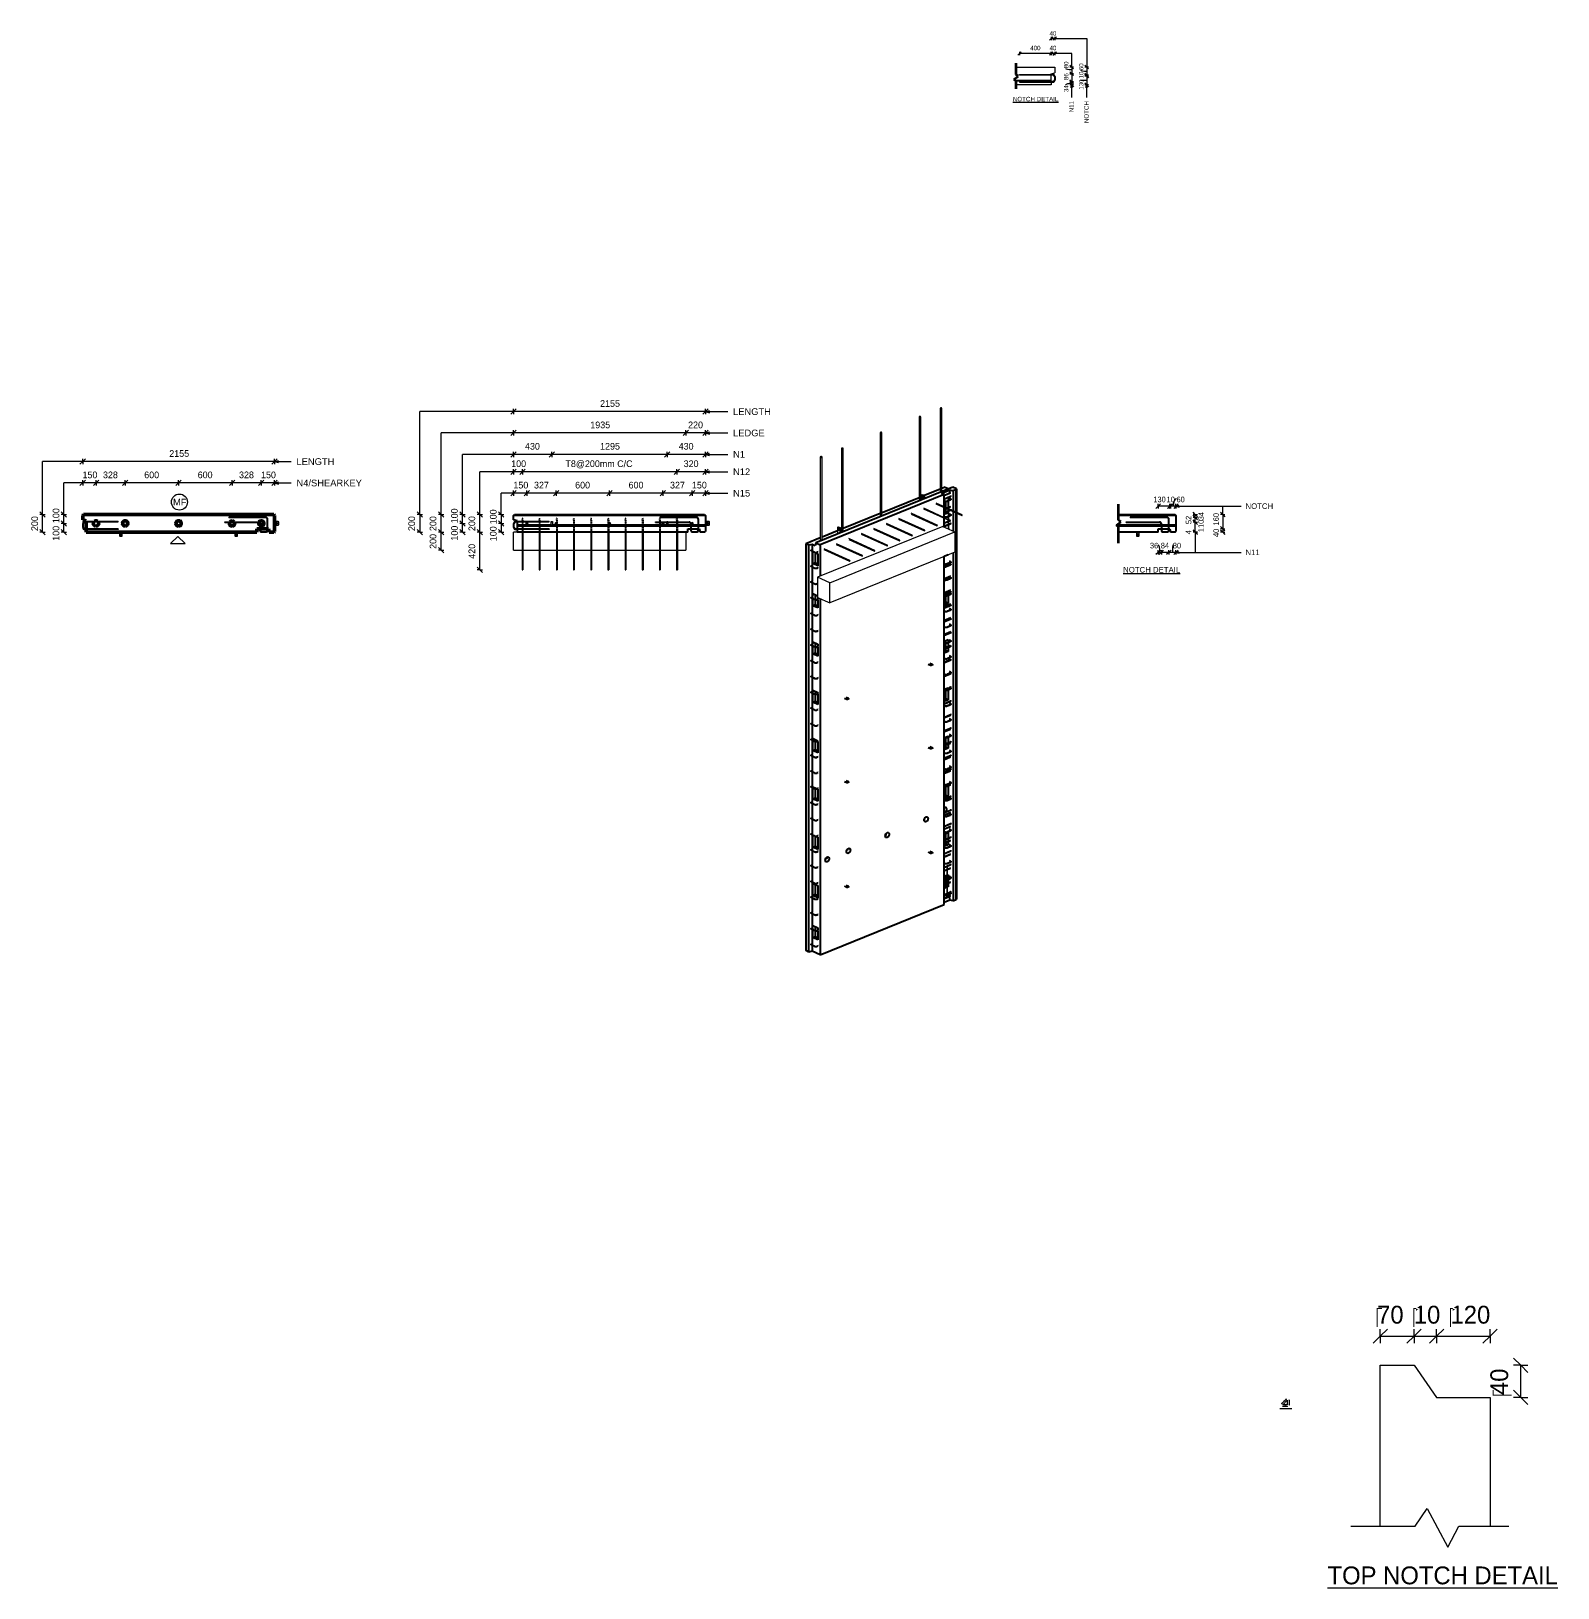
# Model space of a CAD drawing. Header units: millimetres. Extents: x 17731 to 34869, y 1067 to 18539.
import ezdxf

# ---------------------------------------------------------------- set-up
doc = ezdxf.new("R2010")
doc.units = ezdxf.units.MM
doc.linetypes.add('Dash', pattern=[6.36, 3.18, -3.18])
for name, color, linetype, lineweight in [('A-ANNO-DIMS', 211, 'Continuous', 9), ('A-ANNO-DIMS-25', 211, 'Continuous', 9), ('A-ANNO-DIMS-3', 211, 'Continuous', 9), ('A-ANNO-DIMS-30', 211, 'Continuous', 9), ('A-ANNO-DIMS-80', 211, 'Continuous', 9), ('A-DETL', 90, 'Continuous', 18), ('A-DETL-GENF', 92, 'Continuous', 18), ('A-DETL-MEDM', 33, 'Continuous', 35), ('A-DETL-THIN', 151, 'Continuous', 18), ('A-GENM', 13, 'Continuous', 18), ('A-WALL', 113, 'Continuous', 25), ('G-ANNO-TEXT', 231, 'Continuous', 9), ('S-BEAM', 12, 'Continuous', 18), ('S-BEAM-HDLN', 1, 'Dash', 18), ('S-RBAR', 171, 'Continuous', 18)]:
    doc.layers.add(name, color=color, linetype=linetype, lineweight=lineweight)
doc.styles.add('Arial', font='arial.ttf', dxfattribs={"height": 75})
doc.styles.add('Arial_1', font='arial.ttf', dxfattribs={"height": 50})
doc.styles.add('Arial_2', font='arial.ttf', dxfattribs={"height": 62.5})
doc.styles.add('Arial_3', font='arial.ttf', dxfattribs={"height": 7.5})
doc.styles.add('Nirmala UI Semilight', font='NirmalaS.ttf', dxfattribs={"height": 75})
doc.styles.add('Nirmala UI Semilight_1', font='NirmalaS.ttf', dxfattribs={"height": 50})
doc.styles.add('Nirmala UI Semilight_2', font='NirmalaS.ttf', dxfattribs={"height": 62.5})
doc.styles.add('Nirmala UI Semilight_3', font='NirmalaS.ttf', dxfattribs={"height": 7.5})
doc.styles.add('Nirmala UI Semilight_4', font='NirmalaS.ttf', dxfattribs={"height": 200})
doc.styles.add('Nirmala UI Semilight_5', font='NirmalaS.ttf', dxfattribs={"height": 200})
doc.dimstyles.new('Arrow_Filled_-_2_5_NI_UI', dxfattribs={"dimscale": 304.8, "dimtxt": 78.552296, "dimasz": 0.19685, "dimexe": 0.098425, "dimexo": 0.0625, "dimgap": 0.098425, "dimtad": 1, "dimdec": 0, "dimzin": 0, "dimdsep": 46, "dimtxsty": 'Nirmala UI Semilight', "dimblk1": 'OBLIQUE', "dimblk2": 'OBLIQUE', "dimsah": 1, "dimcen": 0.09, "dimazin": 0, "dimtfac": 1, "dimtdec": 4, "dimtix": 1, "dimtmove": 0, "dimatfit": 3, "dimfxl": 0.098425, "dimfxlon": 1, "dimtvp": 1, "dimtolj": 1, "dimtzin": 0, "dimarcsym": 2})
doc.dimstyles.new('Arrow_Filled_-_2_5_NI_UI_1', dxfattribs={"dimscale": 304.8, "dimtxt": 78.552296, "dimasz": 0.19685, "dimexe": 0.098425, "dimexo": 0.0625, "dimgap": 0.098425, "dimtad": 1, "dimdec": 0, "dimzin": 0, "dimdsep": 46, "dimtxsty": 'Nirmala UI Semilight', "dimblk1": 'OBLIQUE', "dimblk2": 'OBLIQUE', "dimsah": 1, "dimcen": 0.09, "dimazin": 0, "dimtfac": 1, "dimtdec": 4, "dimtix": 1, "dimtmove": 2, "dimatfit": 3, "dimfxl": 0.098425, "dimfxlon": 1, "dimtvp": 1, "dimtolj": 1, "dimtzin": 0, "dimarcsym": 2})
doc.dimstyles.new('Arrow_Filled_-_2_5_NI_UI_2', dxfattribs={"dimscale": 304.8, "dimtxt": 65.460247, "dimasz": 0.164042, "dimexe": 0.082021, "dimexo": 0.0625, "dimgap": 0.082021, "dimtad": 1, "dimdec": 0, "dimzin": 0, "dimdsep": 46, "dimtxsty": 'Nirmala UI Semilight_2', "dimblk1": 'OBLIQUE', "dimblk2": 'OBLIQUE', "dimsah": 1, "dimcen": 0.09, "dimazin": 0, "dimtfac": 1, "dimtdec": 4, "dimtix": 1, "dimtmove": 1, "dimatfit": 3, "dimfxl": 0.082021, "dimfxlon": 1, "dimtvp": 1, "dimtolj": 1, "dimtzin": 0, "dimarcsym": 2})
doc.dimstyles.new('Arrow_Filled_-_2_5_NI_UI_3', dxfattribs={"dimscale": 304.8, "dimtxt": 65.460247, "dimasz": 0.164042, "dimexe": 0.082021, "dimexo": 0.0625, "dimgap": 0.082021, "dimtad": 1, "dimdec": 0, "dimzin": 0, "dimdsep": 46, "dimtxsty": 'Nirmala UI Semilight_2', "dimblk1": 'OBLIQUE', "dimblk2": 'OBLIQUE', "dimsah": 1, "dimcen": 0.09, "dimazin": 0, "dimtfac": 1, "dimtdec": 4, "dimtix": 1, "dimtmove": 0, "dimatfit": 3, "dimfxl": 0.082021, "dimfxlon": 1, "dimtvp": 1, "dimtolj": 1, "dimtzin": 0, "dimarcsym": 2})
doc.dimstyles.new('Arrow_Filled_-_2_5_NI_UI_4', dxfattribs={"dimscale": 304.8, "dimtxt": 65.460247, "dimasz": 0.164042, "dimexe": 0.082021, "dimexo": 0.0625, "dimgap": 0.082021, "dimtad": 1, "dimdec": 0, "dimzin": 0, "dimdsep": 46, "dimtxsty": 'Nirmala UI Semilight_2', "dimblk1": 'OBLIQUE', "dimblk2": 'OBLIQUE', "dimsah": 1, "dimcen": 0.09, "dimazin": 0, "dimtfac": 1, "dimtdec": 4, "dimtix": 1, "dimtmove": 2, "dimatfit": 3, "dimfxl": 0.082021, "dimfxlon": 1, "dimtvp": 1, "dimtolj": 1, "dimtzin": 0, "dimarcsym": 2})
doc.dimstyles.new('Arrow_Filled_-_2_5_NI_UI_5', dxfattribs={"dimscale": 304.8, "dimtxt": 7.85523, "dimasz": 0.019685, "dimexe": 0.009843, "dimexo": 0.0625, "dimgap": 0.009843, "dimtad": 1, "dimdec": 0, "dimzin": 0, "dimdsep": 46, "dimtxsty": 'Nirmala UI Semilight_3', "dimblk1": 'OBLIQUE', "dimblk2": 'OBLIQUE', "dimsah": 1, "dimcen": 0.09, "dimazin": 0, "dimtfac": 1, "dimtdec": 4, "dimtix": 1, "dimtmove": 0, "dimatfit": 3, "dimfxl": 0.009843, "dimfxlon": 1, "dimtvp": 1, "dimtolj": 1, "dimtzin": 0, "dimarcsym": 2})
doc.dimstyles.new('Arrow_Filled_-_2_5_NI_UI_6', dxfattribs={"dimscale": 304.8, "dimtxt": 209.472789, "dimasz": 0.524934, "dimexe": 0.262467, "dimexo": 0.0625, "dimgap": 0.262467, "dimtad": 1, "dimdec": 0, "dimzin": 0, "dimdsep": 46, "dimtxsty": 'Nirmala UI Semilight_4', "dimblk1": 'OBLIQUE', "dimblk2": 'OBLIQUE', "dimsah": 1, "dimcen": 0.09, "dimazin": 0, "dimtfac": 1, "dimtdec": 4, "dimtix": 1, "dimtmove": 2, "dimatfit": 3, "dimfxl": 0.262467, "dimfxlon": 1, "dimtvp": 1, "dimtolj": 1, "dimtzin": 0, "dimarcsym": 2})
doc.dimstyles.new('Arrow_Filled_-_2_5_NI_UI_7', dxfattribs={"dimscale": 304.8, "dimtxt": 209.472789, "dimasz": 0.524934, "dimexe": 0.262467, "dimexo": 0.0625, "dimgap": 0.262467, "dimtad": 1, "dimdec": 0, "dimzin": 0, "dimdsep": 46, "dimtxsty": 'Nirmala UI Semilight_4', "dimblk1": 'OBLIQUE', "dimblk2": 'OBLIQUE', "dimsah": 1, "dimcen": 0.09, "dimazin": 0, "dimtfac": 1, "dimtdec": 4, "dimtix": 1, "dimtmove": 0, "dimatfit": 3, "dimfxl": 0.262467, "dimfxlon": 1, "dimtvp": 1, "dimtolj": 1, "dimtzin": 0, "dimarcsym": 2})

msp = doc.modelspace()

# ---------------------------------------------------------------- texts
at = {"layer": 'G-ANNO-TEXT', "color": 7, "attachment_point": 1}
for s, insert, char_height, width, style in [('40', (29163.2, 18538), 50, 91.392, 'Nirmala UI Semilight_1'), ('400', (28946.6, 18374.4), 50, 136.287, 'Nirmala UI Semilight_1'), ('40', (29163.2, 18374.4), 50, 91.392, 'Nirmala UI Semilight_1'), ('\\LNOTCH DETAIL', (28750.8, 17801.3), 50, 622.11, 'Arial_1'), ('LENGTH', (25610.5, 14306.2), 75, 514.683, 'Arial'), ('LEDGE', (25610.5, 14066.2), 75, 428.101, 'Arial'), ('N1', (25610.5, 13826.2), 75, 161.139, 'Arial'), ('LENGTH', (20710.2, 13745.3), 75, 514.683, 'Arial'), ('N12', (25610.5, 13630.4), 75, 230.886, 'Arial'), ('N4/SHEARKEY', (20710.2, 13505.3), 75, 885.063, 'Arial'), ('MF', (19324.3, 13290.2), 75, 180.38, 'Arial'), ('N15', (25610.5, 13390.4), 75, 230.886, 'Arial'), ('NOTCH', (31362.9, 13238.7), 62.5, 376.793, 'Arial_2'), ('N11', (31362.9, 12720.3), 62.5, 192.405, 'Arial_2'), ('\\LNOTCH DETAIL', (29989.6, 12525.1), 62.5, 777.637, 'Arial_2'), ('\\LTYPICAL CHAMFER DETAIL', (31746.7, 3087.5), 7.5, 166.911, 'Arial_3'), ('\\LTOP NOTCH DETAIL', (32283.6, 1307.2), 200, 2975.864, 'Nirmala UI Semilight_5')]:
    msp.add_mtext(s, dxfattribs=dict(at, insert=insert, char_height=char_height, width=width, style=style))
at = {"layer": 'G-ANNO-TEXT', "color": 7, "char_height": 50, "attachment_point": 1, "rotation": 90}
for s, insert, width, style in [('80', (29324.7, 18120.9), 89.789, 'Nirmala UI Semilight_1'), ('60', (29493.1, 18100.5), 89.789, 'Nirmala UI Semilight_1'), ('86', (29324.7, 17989.8), 89.789, 'Nirmala UI Semilight_1'), ('10', (29493.1, 18008.1), 76.962, 'Nirmala UI Semilight_1'), ('34', (29324.7, 17854.6), 91.392, 'Nirmala UI Semilight_1'), ('130', (29493.1, 17881.7), 121.856, 'Nirmala UI Semilight_1'), ('N11', (29384, 17627.6), 153.924, 'Arial_1'), ('NOTCH', (29552.3, 17506), 301.435, 'Arial_1')]:
    msp.add_mtext(s, dxfattribs=dict(at, insert=insert, width=width, style=style))

# ---------------------------------------------------------------- blocks, each defined once
blk = doc.blocks.new('RR spread anchor face based - RR-SA-2_5-200-1726821-Elevation Top')
at = {"layer": 'A-GENM'}
for p, q in [((18725, 12914), (18725, 12874)), ((18725, 12874), (18728, 12869)), ((18728, 12869), (18753, 12869)), ((18733, 12884), (18733, 12890)), ((18747, 12890), (18747, 12884)), ((18753, 12869), (18755, 12874)), ((18755, 12874), (18755, 12914))]:
    blk.add_line(p, q, dxfattribs=at)
for centre, start, end in [((18740, 12890), 0, 180), ((18740, 12884), 180, 0)]:
    blk.add_arc(centre, 7, start, end, dxfattribs=at)
blk = doc.blocks.new('RR spread anchor face based - RR-SA-3_0-200-1726827-Elevation Top')
at = {"layer": 'A-GENM'}
for p, q in [((20311, 13034), (20336, 13034)), ((20311, 13014), (20311, 13034)), ((20311, 13014), (20336, 13014)), ((20311, 12994), (20311, 13014)), ((20336, 12994), (20311, 12994)), ((20336, 13034), (20336, 13014)), ((20336, 13034), (20336, 13014)), ((20336, 13014), (20336, 12994)), ((20336, 13014), (20336, 12994)), ((20506, 13034), (20465, 13034)), ((20465, 12994), (20506, 12994)), ((20485, 13023), (20489, 13023)), ((20489, 13005), (20485, 13005)), ((20511, 13031), (20506, 13034)), ((20506, 12994), (20511, 12996)), ((20511, 12996), (20511, 13031))]:
    blk.add_line(p, q, dxfattribs=at)
for centre, start, end in [((20485, 13014), 90, 270), ((20489, 13014), 270, 90)]:
    blk.add_arc(centre, 9, start, end, dxfattribs=at)
blk = doc.blocks.new('RR spread anchor face based - RR-SA-4_0-180-1726831-Elevation Top1')
at = {"layer": 'A-GENM'}
for p, q in [((18734, 13031), (18734, 13034)), ((18734, 13034), (18746, 13034)), ((18734, 12996), (18734, 13031)), ((18734, 13031), (18746, 13031)), ((18734, 12994), (18734, 12996)), ((18734, 12996), (18746, 12996)), ((18746, 12994), (18734, 12994)), ((18746, 13034), (18746, 13031)), ((18746, 13031), (18746, 12996)), ((18746, 12996), (18746, 12994))]:
    blk.add_line(p, q, dxfattribs=at)
blk = doc.blocks.new('RR spread anchor face based - RR-SA-4_0-180-V1-Elevation Top1')
at = {"layer": 'A-GENM'}
for p, q in [((20029, 13032), (20029, 13034)), ((20029, 13034), (20041, 13034)), ((20029, 12996), (20029, 13024)), ((20029, 12994), (20029, 12996)), ((20029, 12996), (20041, 12996)), ((20041, 12994), (20029, 12994)), ((20041, 13034), (20041, 13032)), ((20041, 13024), (20041, 12996)), ((20041, 12996), (20041, 12994))]:
    blk.add_line(p, q, dxfattribs=at)
blk = doc.blocks.new('RR spread anchor face based - RR-SA-3_0-200-1726827-Elevation Top1')
at = {"layer": 'A-GENM'}
for p, q in [((20506, 13034), (20465, 13034)), ((20465, 12994), (20506, 12994)), ((20485, 13023), (20489, 13023)), ((20489, 13005), (20485, 13005)), ((20511, 13031), (20506, 13034)), ((20506, 12994), (20511, 12996)), ((20511, 12996), (20511, 13031))]:
    blk.add_line(p, q, dxfattribs=at)
for centre, start, end in [((20485, 13014), 90, 270), ((20489, 13014), 270, 90)]:
    blk.add_arc(centre, 9, start, end, dxfattribs=at)
blk = doc.blocks.new('M_Rectangular Corbel - M_Rectangular Corbel-1451328-Elevation Top1')
at = {"layer": 'S-BEAM'}
for p, q in [((18310, 12714), (18310, 12914)), ((18350, 12914), (18310, 12914)), ((20245, 12914), (20245, 12714)), ((18310, 12714), (18406, 12714)), ((18414, 12714), (18599, 12714)), ((18607, 12714), (18792, 12714)), ((18800, 12714), (18984, 12714)), ((18992, 12714), (19177, 12714)), ((19185, 12714), (19370, 12714)), ((19378, 12714), (19562, 12714)), ((19570, 12714), (19755, 12714)), ((19763, 12714), (19948, 12714)), ((19956, 12714), (20141, 12714)), ((20149, 12714), (20245, 12714))]:
    blk.add_line(p, q, dxfattribs=at)
at = {"layer": 'S-BEAM-HDLN'}
for p, q in [((18406, 12714), (18414, 12714)), ((18599, 12714), (18607, 12714)), ((18792, 12714), (18799, 12714)), ((18984, 12714), (18992, 12714)), ((19177, 12714), (19185, 12714)), ((19370, 12714), (19378, 12714)), ((19562, 12714), (19570, 12714)), ((19755, 12714), (19763, 12714)), ((19948, 12714), (19956, 12714)), ((20141, 12714), (20149, 12714))]:
    blk.add_line(p, q, dxfattribs=at)
blk = doc.blocks.new('M_Rectangular Corbel - M_Rectangular Corbel-1451328-3D Ortho')
at = {"layer": 'S-BEAM'}
for p, q in [((5825, 12980), (4420, 12410)), ((5825, 12980), (5962, 12918)), ((4557, 12348), (5962, 12918)), ((5962, 12918), (5962, 12692)), ((5962, 12692), (4557, 12122)), ((4557, 12348), (4420, 12410)), ((4420, 12410), (4420, 12184)), ((4557, 12122), (4557, 12348)), ((4420, 12184), (4557, 12122))]:
    blk.add_line(p, q, dxfattribs=at)
blk = doc.blocks.new('Rebar Bar - Part 3054600646-431004-3D Ortho')
at = {"layer": 'S-RBAR'}
for p, q in [((5850, 13270), (5839, 13275)), ((5839, 13266), (5847, 13263))]:
    blk.add_line(p, q, dxfattribs=at)
blk = doc.blocks.new('Rebar Bar - Part 2227165887-431004-3D Ortho')
at = {"layer": 'S-RBAR'}
for points in [[(5847, 13263, 0), (5848, 13262, 0), (5848, 13262, 0), (5849, 13262, 0), (5850, 13261, 0), (5851, 13261, 0), (5851, 13261, 0), (5852, 13261, 0), (5853, 13261, 0), (5854, 13260, 0), (5854, 13260, 0), (5855, 13260, 0), (5856, 13260, 0), (5857, 13260, 0), (5858, 13260, 0), (5859, 13260, 0), (5859, 13260, 0), (5860, 13260, 0), (5861, 13260, 0), (5862, 13260, 0), (5863, 13260, 0), (5864, 13260, 0), (5865, 13260, 0), (5866, 13260, 0), (5866, 13260, 0), (5867, 13260, 0), (5868, 13260, 0), (5869, 13260, 0), (5870, 13260, 0), (5871, 13260, 0), (5871, 13260, 0), (5872, 13260, 0), (5873, 13261, 0), (5874, 13261, 0), (5875, 13261, 0), (5875, 13261, 0), (5876, 13261, 0), (5877, 13262, 0), (5878, 13262, 0), (5878, 13262, 0), (5878, 13262, 0)], [(5850, 13270, 0), (5851, 13270, 0), (5851, 13269, 0), (5852, 13269, 0), (5852, 13269, 0), (5853, 13269, 0), (5853, 13269, 0), (5854, 13269, 0), (5855, 13268, 0), (5855, 13268, 0), (5856, 13268, 0), (5857, 13268, 0), (5857, 13268, 0), (5858, 13268, 0), (5859, 13268, 0), (5859, 13268, 0), (5860, 13268, 0), (5861, 13268, 0), (5862, 13268, 0), (5862, 13268, 0), (5863, 13268, 0), (5864, 13268, 0), (5864, 13268, 0), (5865, 13268, 0), (5866, 13268, 0), (5867, 13268, 0), (5867, 13268, 0), (5868, 13268, 0), (5869, 13268, 0), (5869, 13268, 0), (5870, 13268, 0), (5871, 13268, 0), (5871, 13268, 0), (5872, 13268, 0), (5873, 13269, 0), (5873, 13269, 0), (5874, 13269, 0), (5874, 13269, 0), (5875, 13269, 0), (5875, 13270, 0), (5875, 13270, 0)]]:
    blk.add_polyline3d(points, dxfattribs=at)
blk = doc.blocks.new('Rebar Bar - Part 2603964791-431004-3D Ortho')
at = {"layer": 'S-RBAR'}
for p, q in [((5907, 13283), (5875, 13270)), ((5878, 13262), (5910, 13275))]:
    blk.add_line(p, q, dxfattribs=at)
blk = doc.blocks.new('Rebar Bar - Part 2227165887-V2-3D Ortho')
at = {"layer": 'S-RBAR'}
for points in [[(5911, 13285, 0), (5911, 13285, 0), (5911, 13285, 0), (5911, 13285, 0), (5911, 13285, 0), (5911, 13285, 0), (5911, 13285, 0), (5911, 13285, 0), (5911, 13284, 0), (5910, 13284, 0), (5910, 13284, 0), (5910, 13284, 0), (5910, 13284, 0), (5909, 13283, 0), (5909, 13283, 0), (5909, 13283, 0), (5908, 13283, 0), (5908, 13283, 0), (5907, 13283, 0)], [(5911, 13285, 0), (5911, 13285, 0), (5911, 13285, 0), (5911, 13285, 0), (5911, 13285, 0), (5911, 13285, 0), (5911, 13285, 0), (5911, 13286, 0), (5911, 13286, 0), (5910, 13286, 0), (5910, 13286, 0), (5910, 13286, 0), (5910, 13286, 0), (5909, 13287, 0), (5909, 13287, 0), (5909, 13287, 0), (5908, 13287, 0), (5908, 13287, 0)], [(5911, 13295, 0), (5912, 13294, 0), (5913, 13294, 0), (5913, 13294, 0), (5914, 13293, 0), (5914, 13293, 0), (5915, 13293, 0), (5915, 13292, 0), (5916, 13292, 0), (5916, 13291, 0), (5917, 13291, 0), (5917, 13290, 0), (5918, 13290, 0), (5918, 13289, 0), (5918, 13288, 0), (5919, 13288, 0), (5919, 13287, 0), (5919, 13286, 0), (5919, 13286, 0), (5919, 13285, 0), (5919, 13284, 0), (5919, 13284, 0), (5919, 13283, 0), (5919, 13282, 0), (5918, 13282, 0), (5918, 13281, 0), (5918, 13280, 0), (5917, 13280, 0), (5917, 13279, 0), (5916, 13279, 0), (5916, 13278, 0), (5915, 13278, 0), (5915, 13278, 0), (5914, 13277, 0), (5914, 13277, 0), (5913, 13276, 0), (5913, 13276, 0), (5912, 13276, 0), (5911, 13275, 0), (5911, 13275, 0), (5910, 13275, 0)]]:
    blk.add_polyline3d(points, dxfattribs=at)
blk = doc.blocks.new('Rebar Bar - Part 4212567781-431004-3D Ortho')
at = {"layer": 'S-RBAR'}
for p, q in [((5896, 13293), (5908, 13287)), ((5911, 13295), (5899, 13300))]:
    blk.add_line(p, q, dxfattribs=at)
blk = doc.blocks.new('Rebar Bar - Part 3054600646-V3-3D Ortho')
at = {"layer": 'S-RBAR'}
for p, q in [((5839, 12382), (5847, 12378)), ((5850, 12385), (5843, 12389))]:
    blk.add_line(p, q, dxfattribs=at)
blk = doc.blocks.new('Rebar Bar - Part 4212567781-V4-3D Ortho')
at = {"layer": 'S-RBAR'}
for p, q in [((5896, 12408), (5908, 12403)), ((5911, 12410), (5904, 12414))]:
    blk.add_line(p, q, dxfattribs=at)
blk = doc.blocks.new('Rebar Bar - Part 3054600646-V5-3D Ortho')
at = {"layer": 'S-RBAR'}
for p, q in [((5839, 12205), (5847, 12201)), ((5850, 12209), (5843, 12212))]:
    blk.add_line(p, q, dxfattribs=at)
blk = doc.blocks.new('Rebar Bar - Part 4212567781-V6-3D Ortho')
at = {"layer": 'S-RBAR'}
for p, q in [((5896, 12232), (5908, 12226)), ((5911, 12233), (5904, 12237))]:
    blk.add_line(p, q, dxfattribs=at)
blk = doc.blocks.new('Rebar Bar - Part 4212567781-V7-3D Ortho')
at = {"layer": 'S-RBAR'}
for p, q in [((5911, 11703), (5899, 11708)), ((5896, 11701), (5908, 11695))]:
    blk.add_line(p, q, dxfattribs=at)
blk = doc.blocks.new('Rebar Bar - Part 3054600646-V8-3D Ortho')
at = {"layer": 'S-RBAR'}
for p, q in [((5850, 11147), (5839, 11152)), ((5842, 11142), (5847, 11140))]:
    blk.add_line(p, q, dxfattribs=at)
blk = doc.blocks.new('Rebar Bar - Part 4212567781-V9-3D Ortho')
at = {"layer": 'S-RBAR'}
for p, q in [((5911, 11172), (5899, 11178)), ((5903, 11167), (5908, 11165))]:
    blk.add_line(p, q, dxfattribs=at)
blk = doc.blocks.new('Rebar Bar - Part 3054600646-V10-3D Ortho')
at = {"layer": 'S-RBAR'}
for p, q in [((5839, 9905), (5847, 9902)), ((5850, 9909), (5840, 9914))]:
    blk.add_line(p, q, dxfattribs=at)
blk = doc.blocks.new('Rebar Bar - Part 4212567781-V11-3D Ortho')
at = {"layer": 'S-RBAR'}
for p, q in [((5896, 9932), (5908, 9927)), ((5911, 9934), (5901, 9939))]:
    blk.add_line(p, q, dxfattribs=at)
blk = doc.blocks.new('Rebar Bar - Part 3054600646-V12-3D Ortho')
at = {"layer": 'S-RBAR'}
for p, q in [((5839, 9729), (5847, 9725)), ((5850, 9732), (5842, 9736))]:
    blk.add_line(p, q, dxfattribs=at)
blk = doc.blocks.new('Rebar Bar - Part 4212567781-V13-3D Ortho')
at = {"layer": 'S-RBAR'}
for p, q in [((5896, 9755), (5908, 9750)), ((5911, 9757), (5903, 9761))]:
    blk.add_line(p, q, dxfattribs=at)
blk = doc.blocks.new('Rebar Bar - Part 3054600646-V14-3D Ortho')
at = {"layer": 'S-RBAR'}
for p, q in [((5850, 8848), (5839, 8853)), ((5841, 8843), (5847, 8840))]:
    blk.add_line(p, q, dxfattribs=at)
blk = doc.blocks.new('Rebar Bar - Part 4212567781-V15-3D Ortho')
at = {"layer": 'S-RBAR'}
for p, q in [((5911, 8873), (5899, 8878)), ((5902, 8868), (5908, 8865))]:
    blk.add_line(p, q, dxfattribs=at)
blk = doc.blocks.new('Rebar Bar - Part 1534017773-431004-3D Ortho')
at = {"layer": 'S-RBAR'}
for p, q in [((4425, 12698), (4412, 12693)), ((4415, 12686), (4428, 12691))]:
    blk.add_line(p, q, dxfattribs=at)
blk = doc.blocks.new('Rebar Bar - Part 2227165887-V16-3D Ortho')
at = {"layer": 'S-RBAR'}
for points in [[(4384, 12686, 0), (4385, 12686, 0), (4385, 12686, 0), (4386, 12685, 0), (4387, 12685, 0), (4387, 12685, 0), (4388, 12685, 0), (4389, 12684, 0), (4390, 12684, 0), (4390, 12684, 0), (4391, 12684, 0), (4392, 12684, 0), (4393, 12684, 0), (4394, 12684, 0), (4395, 12683, 0), (4395, 12683, 0), (4396, 12683, 0), (4397, 12683, 0), (4398, 12683, 0), (4399, 12683, 0), (4400, 12683, 0), (4401, 12683, 0), (4401, 12683, 0), (4402, 12683, 0), (4403, 12683, 0), (4404, 12683, 0), (4405, 12683, 0), (4406, 12684, 0), (4407, 12684, 0), (4407, 12684, 0), (4408, 12684, 0), (4409, 12684, 0), (4410, 12684, 0), (4411, 12684, 0), (4411, 12685, 0), (4412, 12685, 0), (4413, 12685, 0), (4414, 12685, 0), (4414, 12685, 0), (4415, 12686, 0), (4415, 12686, 0)], [(4387, 12694, 0), (4388, 12693, 0), (4388, 12693, 0), (4389, 12693, 0), (4389, 12693, 0), (4390, 12693, 0), (4390, 12692, 0), (4391, 12692, 0), (4391, 12692, 0), (4392, 12692, 0), (4393, 12692, 0), (4393, 12692, 0), (4394, 12692, 0), (4395, 12692, 0), (4395, 12691, 0), (4396, 12691, 0), (4397, 12691, 0), (4398, 12691, 0), (4398, 12691, 0), (4399, 12691, 0), (4400, 12691, 0), (4401, 12691, 0), (4401, 12691, 0), (4402, 12691, 0), (4403, 12691, 0), (4403, 12691, 0), (4404, 12691, 0), (4405, 12691, 0), (4406, 12692, 0), (4406, 12692, 0), (4407, 12692, 0), (4408, 12692, 0), (4408, 12692, 0), (4409, 12692, 0), (4409, 12692, 0), (4410, 12692, 0), (4411, 12693, 0), (4411, 12693, 0), (4412, 12693, 0), (4412, 12693, 0), (4412, 12693, 0)]]:
    blk.add_polyline3d(points, dxfattribs=at)
blk = doc.blocks.new('Rebar Bar - Part 3241041724-431004-3D Ortho')
at = {"layer": 'S-RBAR'}
for p, q in [((4352, 12701), (4384, 12686)), ((4387, 12694), (4355, 12708))]:
    blk.add_line(p, q, dxfattribs=at)
blk = doc.blocks.new('Rebar Bar - Part 2227165887-V17-3D Ortho')
at = {"layer": 'S-RBAR'}
for points in [[(4352, 12701, 0), (4351, 12701, 0), (4351, 12701, 0), (4350, 12702, 0), (4350, 12702, 0), (4349, 12702, 0), (4349, 12703, 0), (4348, 12703, 0), (4348, 12704, 0), (4347, 12704, 0), (4347, 12704, 0), (4346, 12705, 0), (4346, 12706, 0), (4345, 12706, 0), (4345, 12707, 0), (4345, 12707, 0), (4345, 12708, 0), (4344, 12709, 0), (4344, 12709, 0), (4344, 12710, 0), (4344, 12711, 0), (4344, 12712, 0), (4345, 12712, 0), (4345, 12713, 0), (4345, 12714, 0), (4345, 12714, 0), (4346, 12715, 0), (4346, 12715, 0), (4347, 12716, 0), (4347, 12716, 0), (4348, 12717, 0), (4348, 12717, 0), (4349, 12718, 0), (4349, 12718, 0), (4350, 12718, 0), (4350, 12719, 0), (4351, 12719, 0), (4352, 12719, 0), (4352, 12720, 0), (4353, 12720, 0), (4353, 12720, 0)], [(4352, 12710, 0), (4352, 12710, 0), (4352, 12710, 0), (4352, 12710, 0), (4352, 12710, 0), (4352, 12710, 0), (4353, 12710, 0), (4353, 12711, 0), (4353, 12711, 0), (4353, 12711, 0), (4353, 12711, 0), (4354, 12711, 0), (4354, 12712, 0), (4354, 12712, 0), (4355, 12712, 0), (4355, 12712, 0), (4355, 12712, 0), (4356, 12713, 0), (4356, 12713, 0)], [(4352, 12710, 0), (4352, 12710, 0), (4352, 12710, 0), (4352, 12710, 0), (4352, 12710, 0), (4352, 12710, 0), (4353, 12710, 0), (4353, 12710, 0), (4353, 12709, 0), (4353, 12709, 0), (4353, 12709, 0), (4354, 12709, 0), (4354, 12709, 0), (4354, 12708, 0), (4355, 12708, 0), (4355, 12708, 0), (4355, 12708, 0), (4355, 12708, 0)]]:
    blk.add_polyline3d(points, dxfattribs=at)
blk = doc.blocks.new('Rebar Bar - Part 3098984773-431004-3D Ortho')
at = {"layer": 'S-RBAR'}
for p, q in [((4366, 12725), (4353, 12720)), ((4356, 12713), (4369, 12718))]:
    blk.add_line(p, q, dxfattribs=at)
blk = doc.blocks.new('Rebar Bar - Part 1534017773-V18-3D Ortho')
at = {"layer": 'S-RBAR'}
for p, q in [((4420, 12342), (4412, 12339)), ((4415, 12332), (4420, 12334))]:
    blk.add_line(p, q, dxfattribs=at)
blk = doc.blocks.new('Rebar Bar - Part 3098984773-V19-3D Ortho')
at = {"layer": 'S-RBAR'}
for p, q in [((4366, 12195), (4353, 12189)), ((4356, 12182), (4371, 12188))]:
    blk.add_line(p, q, dxfattribs=at)
blk = doc.blocks.new('Rebar Bar - Part 1534017773-V20-3D Ortho')
at = {"layer": 'S-RBAR'}
for p, q in [((4425, 10399), (4412, 10394)), ((4415, 10386), (4428, 10392))]:
    blk.add_line(p, q, dxfattribs=at)
blk = doc.blocks.new('RR spread anchor face based - RR-SA-2_5-200-1726821-3D Ortho')
at = {"layer": 'A-GENM'}
for p, q in [((4721, 8946), (4749, 8933)), ((4749, 8924), (4721, 8937)), ((4770, 8942), (4743, 8955)), ((4747, 8939), (4743, 8941)), ((4749, 8933), (4754, 8933)), ((4749, 8924), (4749, 8933)), ((4754, 8924), (4749, 8924)), ((4753, 8945), (4757, 8943)), ((4754, 8933), (4772, 8940)), ((4754, 8933), (4754, 8924)), ((4772, 8931), (4754, 8924)), ((4772, 8940), (4770, 8942)), ((4772, 8940), (4772, 8931))]:
    blk.add_line(p, q, dxfattribs=at)
for points in [[(4743, 8941, 0), (4742, 8942, 0), (4741, 8942, 0), (4741, 8943, 0), (4741, 8944, 0), (4742, 8945, 0), (4743, 8945, 0), (4745, 8946, 0), (4746, 8946, 0), (4748, 8946, 0), (4750, 8946, 0), (4752, 8946, 0), (4753, 8945, 0)], [(4759, 8941, 0), (4759, 8940, 0), (4758, 8940, 0), (4757, 8939, 0), (4756, 8938, 0), (4754, 8938, 0), (4752, 8938, 0), (4750, 8938, 0), (4749, 8939, 0), (4747, 8939, 0)], [(4757, 8943, 0), (4758, 8943, 0), (4759, 8942, 0)]]:
    blk.add_polyline3d(points, dxfattribs=at)
blk = doc.blocks.new('Rebar Bar - Part 864883769-431004-3D Ortho')
at = {"layer": 'S-RBAR'}
for p, q in [((5749, 13233), (6039, 13102)), ((6042, 13109), (5752, 13240))]:
    blk.add_line(p, q, dxfattribs=at)
for points in [[(6044, 13107, 0), (6043, 13107, 0), (6043, 13108, 0), (6043, 13109, 0), (6042, 13109, 0), (6041, 13109, 0), (6041, 13109, 0), (6040, 13109, 0), (6039, 13108, 0), (6039, 13107, 0), (6038, 13106, 0), (6038, 13105, 0), (6038, 13104, 0)], [(6038, 13104, 0), (6038, 13103, 0), (6038, 13103, 0), (6039, 13102, 0), (6039, 13102, 0), (6040, 13102, 0), (6041, 13102, 0), (6041, 13102, 0), (6042, 13103, 0), (6043, 13104, 0), (6043, 13105, 0), (6043, 13106, 0), (6044, 13107, 0)]]:
    blk.add_polyline3d(points, dxfattribs=at)
blk = doc.blocks.new('Rebar Bar - Part 864883769-V21-3D Ortho')
at = {"layer": 'S-RBAR'}
for p, q in [((5609, 13176), (5899, 13045)), ((5902, 13052), (5612, 13184))]:
    blk.add_line(p, q, dxfattribs=at)
for points in [[(5904, 13050, 0), (5903, 13051, 0), (5903, 13051, 0), (5903, 13052, 0), (5902, 13052, 0), (5901, 13052, 0), (5901, 13052, 0), (5900, 13052, 0), (5899, 13051, 0), (5899, 13050, 0), (5898, 13049, 0), (5898, 13048, 0), (5898, 13047, 0)], [(5898, 13047, 0), (5898, 13047, 0), (5898, 13046, 0), (5899, 13045, 0), (5899, 13045, 0), (5900, 13045, 0), (5901, 13045, 0), (5901, 13045, 0), (5902, 13046, 0), (5903, 13047, 0), (5903, 13048, 0), (5903, 13049, 0), (5904, 13050, 0)]]:
    blk.add_polyline3d(points, dxfattribs=at)
blk = doc.blocks.new('RR spread anchor face based - RR-SA-4_0-180-1726831-3D Ortho')
at = {"layer": 'A-GENM'}
for p, q in [((4647, 12972), (4645, 12969)), ((4645, 12969), (4645, 12895)), ((4647, 12972), (4655, 12976)), ((4671, 12962), (4647, 12972)), ((4653, 12946), (4653, 12950)), ((4655, 12976), (4680, 12965)), ((4661, 12953), (4661, 12950)), ((4665, 12944), (4665, 12940)), ((4671, 12962), (4680, 12965)), ((4673, 12956), (4671, 12962)), ((4681, 12960), (4673, 12956)), ((4673, 12906), (4673, 12956)), ((4680, 12965), (4681, 12960)), ((4681, 12960), (4681, 12910))]:
    blk.add_line(p, q, dxfattribs=at)
for points in [[(4653, 12950, 0), (4653, 12952, 0), (4653, 12953, 0), (4654, 12955, 0), (4655, 12955, 0)], [(4665, 12940, 0), (4665, 12938, 0), (4664, 12937, 0), (4663, 12936, 0), (4662, 12935, 0), (4660, 12935, 0), (4659, 12935, 0), (4657, 12936, 0), (4656, 12938, 0), (4654, 12939, 0), (4653, 12942, 0), (4653, 12944, 0), (4653, 12946, 0)], [(4656, 12955, 0), (4657, 12955, 0), (4659, 12955, 0), (4660, 12954, 0), (4662, 12953, 0), (4663, 12951, 0), (4664, 12949, 0), (4665, 12946, 0), (4665, 12944, 0)], [(4661, 12950, 0), (4662, 12947, 0), (4662, 12945, 0), (4663, 12943, 0), (4664, 12941, 0), (4665, 12941, 0)], [(4653, 12899, 0), (4654, 12900, 0), (4655, 12900, 0)], [(4656, 12900, 0), (4657, 12901, 0), (4658, 12900, 0)]]:
    blk.add_polyline3d(points, dxfattribs=at)
blk = doc.blocks.new('RR spread anchor face based - RR-SA-4_0-180-V22-3D Ortho')
at = {"layer": 'A-GENM'}
for p, q in [((5587, 13336), (5585, 13332)), ((5585, 13332), (5585, 13277)), ((5587, 13336), (5596, 13340)), ((5611, 13325), (5587, 13336)), ((5593, 13310), (5593, 13313)), ((5596, 13340), (5620, 13329)), ((5601, 13317), (5601, 13313)), ((5605, 13308), (5605, 13304)), ((5611, 13325), (5620, 13329)), ((5613, 13320), (5611, 13325)), ((5621, 13323), (5613, 13320)), ((5613, 13288), (5613, 13320)), ((5620, 13329), (5621, 13323)), ((5621, 13323), (5621, 13291))]:
    blk.add_line(p, q, dxfattribs=at)
for points in [[(5593, 13313, 0), (5593, 13315, 0), (5594, 13317, 0), (5595, 13318, 0), (5596, 13319, 0)], [(5605, 13304, 0), (5605, 13302, 0), (5604, 13300, 0), (5603, 13299, 0), (5602, 13298, 0), (5601, 13298, 0), (5599, 13299, 0), (5597, 13300, 0), (5596, 13301, 0), (5595, 13303, 0), (5594, 13305, 0), (5593, 13307, 0), (5593, 13310, 0)], [(5596, 13319, 0), (5597, 13319, 0), (5599, 13319, 0), (5601, 13318, 0), (5602, 13316, 0), (5603, 13314, 0), (5604, 13312, 0), (5605, 13310, 0), (5605, 13308, 0)], [(5601, 13313, 0), (5602, 13311, 0), (5602, 13309, 0), (5603, 13307, 0), (5605, 13305, 0), (5605, 13304, 0)]]:
    blk.add_polyline3d(points, dxfattribs=at)
blk = doc.blocks.new('Rebar Bar - Part 1026889929-431004-3D Ortho')
at = {"layer": 'S-RBAR'}
for p, q in [((4450, 13759), (4450, 12816)), ((4470, 12824), (4470, 13759))]:
    blk.add_line(p, q, dxfattribs=at)
for points in [[(4453, 13762, 0), (4451, 13761, 0), (4450, 13760, 0), (4450, 13759, 0), (4450, 13758, 0), (4451, 13757, 0), (4453, 13756, 0), (4455, 13755, 0), (4457, 13755, 0), (4460, 13755, 0), (4462, 13755, 0), (4465, 13755, 0), (4467, 13756, 0)], [(4467, 13756, 0), (4468, 13757, 0), (4469, 13758, 0), (4470, 13759, 0), (4470, 13760, 0), (4469, 13761, 0), (4467, 13762, 0), (4465, 13763, 0), (4463, 13763, 0), (4460, 13763, 0), (4457, 13763, 0), (4455, 13763, 0), (4453, 13762, 0)]]:
    blk.add_polyline3d(points, dxfattribs=at)
blk = doc.blocks.new('Rebar Bar - Part 3166703718-431004-3D Ortho')
at = {"layer": 'S-RBAR'}
for p, q in [((5796, 14306), (5796, 13362)), ((5816, 13371), (5816, 14306))]:
    blk.add_line(p, q, dxfattribs=at)
for points in [[(5799, 14309, 0), (5798, 14308, 0), (5797, 14307, 0), (5796, 14306, 0), (5797, 14305, 0), (5798, 14304, 0), (5799, 14303, 0), (5801, 14302, 0), (5803, 14302, 0), (5806, 14301, 0), (5809, 14301, 0), (5811, 14302, 0), (5813, 14303, 0)], [(5813, 14303, 0), (5815, 14303, 0), (5816, 14304, 0), (5816, 14306, 0), (5816, 14307, 0), (5815, 14308, 0), (5814, 14309, 0), (5812, 14309, 0), (5809, 14310, 0), (5807, 14310, 0), (5804, 14310, 0), (5802, 14309, 0), (5799, 14309, 0)]]:
    blk.add_polyline3d(points, dxfattribs=at)
blk = doc.blocks.new('Rebar Bar - Part 1814174108-431004-3D Ortho')
at = {"layer": 'S-RBAR'}
for p, q in [((4687, 13855), (4687, 12912)), ((4707, 12920), (4707, 13855))]:
    blk.add_line(p, q, dxfattribs=at)
for points in [[(4690, 13859, 0), (4689, 13858, 0), (4688, 13857, 0), (4687, 13856, 0), (4688, 13854, 0), (4689, 13853, 0), (4690, 13853, 0), (4692, 13852, 0), (4694, 13851, 0), (4697, 13851, 0), (4700, 13851, 0), (4702, 13852, 0), (4704, 13852, 0)], [(4704, 13852, 0), (4706, 13853, 0), (4707, 13854, 0), (4707, 13855, 0), (4707, 13856, 0), (4706, 13858, 0), (4705, 13858, 0), (4703, 13859, 0), (4700, 13860, 0), (4698, 13860, 0), (4695, 13860, 0), (4693, 13859, 0), (4690, 13859, 0)]]:
    blk.add_polyline3d(points, dxfattribs=at)
blk = doc.blocks.new('Rebar Bar - Part 3987325716-431004-3D Ortho')
at = {"layer": 'S-RBAR'}
for points in [[(5904, 13361, 0), (5905, 13361, 0), (5906, 13361, 0), (5907, 13362, 0), (5908, 13362, 0)], [(5908, 8813, 0), (5907, 8813, 0), (5906, 8813, 0), (5905, 8813, 0), (5904, 8813, 0)]]:
    blk.add_polyline3d(points, dxfattribs=at)
blk = doc.blocks.new('Rebar Bar - Part 3987325716-V23-3D Ortho')
at = {"layer": 'S-RBAR'}
blk.add_line((5622, 9680), (5622, 9706), dxfattribs=at)
blk = doc.blocks.new('Rebar Bar - Part 3987325716-V24-3D Ortho')
at = {"layer": 'S-RBAR'}
for p, q in [((5184, 9525), (5184, 9504)), ((5192, 9512), (5192, 9536))]:
    blk.add_line(p, q, dxfattribs=at)
blk = doc.blocks.new('Rebar Bar - Part 3987325716-V25-3D Ortho')
at = {"layer": 'S-RBAR'}
blk.add_line((4755, 9358), (4755, 9341), dxfattribs=at)
blk = doc.blocks.new('Rebar Bar - Part 560517224-431004-3D Ortho')
at = {"layer": 'S-RBAR'}
for p, q in [((5911, 13361), (5839, 13332)), ((5839, 13323), (5915, 13354))]:
    blk.add_line(p, q, dxfattribs=at)
blk = doc.blocks.new('Rebar Bar - Part 560517224-V26-3D Ortho')
at = {"layer": 'S-RBAR'}
for p, q in [((5858, 13184), (5839, 13176)), ((5839, 13167), (5868, 13179)), ((5911, 13205), (5868, 13188)), ((5878, 13183), (5915, 13198))]:
    blk.add_line(p, q, dxfattribs=at)
blk = doc.blocks.new('Rebar Bar - Part 560517224-V27-3D Ortho')
at = {"layer": 'S-RBAR'}
for p, q in [((5900, 13045), (5839, 13020)), ((5839, 13011), (5915, 13042)), ((5911, 13049), (5901, 13045))]:
    blk.add_line(p, q, dxfattribs=at)
blk = doc.blocks.new('Rebar Bar - Part 560517224-V28-3D Ortho')
at = {"layer": 'S-RBAR'}
for p, q in [((5908, 12580), (5859, 12560)), ((5847, 12555), (5839, 12552)), ((5839, 12543), (5861, 12552))]:
    blk.add_line(p, q, dxfattribs=at)
blk = doc.blocks.new('Rebar Bar - Part 560517224-V29-3D Ortho')
at = {"layer": 'S-RBAR'}
for p, q in [((5839, 11295), (5915, 11326)), ((5864, 11314), (5839, 11304))]:
    blk.add_line(p, q, dxfattribs=at)
blk = doc.blocks.new('Rebar Bar - Part 560517224-V30-3D Ortho')
at = {"layer": 'S-RBAR'}
for p, q in [((5839, 11139), (5844, 11141)), ((5900, 11172), (5845, 11150)), ((5856, 11146), (5905, 11166)), ((5911, 11177), (5906, 11175))]:
    blk.add_line(p, q, dxfattribs=at)
blk = doc.blocks.new('Rebar Bar - Part 560517224-V31-3D Ortho')
at = {"layer": 'S-RBAR'}
blk.add_line((5839, 10983), (5915, 11014), dxfattribs=at)
blk = doc.blocks.new('Rebar Bar - Part 560517224-V32-3D Ortho')
at = {"layer": 'S-RBAR'}
for p, q in [((5846, 9902), (5839, 9899)), ((5839, 9891), (5859, 9899)), ((5907, 9927), (5858, 9907))]:
    blk.add_line(p, q, dxfattribs=at)
blk = doc.blocks.new('Rebar Bar - Part 776176355-431004-3D Ortho')
at = {"layer": 'S-RBAR'}
for points in [[(5917, 13327, 0), (5917, 13327, 0), (5917, 13327, 0), (5917, 13327, 0), (5917, 13326, 0), (5917, 13326, 0), (5917, 13326, 0), (5917, 13325, 0), (5917, 13325, 0), (5917, 13325, 0), (5916, 13324, 0), (5916, 13324, 0), (5916, 13324, 0), (5915, 13323, 0), (5915, 13323, 0), (5914, 13322, 0), (5914, 13322, 0), (5913, 13321, 0), (5912, 13321, 0), (5911, 13321, 0), (5911, 13320, 0), (5910, 13320, 0), (5909, 13319, 0), (5909, 13319, 0)], [(5921, 13317, 0), (5920, 13317, 0), (5919, 13316, 0), (5918, 13315, 0), (5917, 13315, 0), (5916, 13314, 0), (5915, 13313, 0), (5914, 13313, 0), (5913, 13312, 0), (5912, 13312, 0), (5912, 13312, 0)]]:
    blk.add_polyline3d(points, dxfattribs=at)
blk = doc.blocks.new('Rebar Bar - Part 2031897438-431004-3D Ortho')
at = {"layer": 'S-RBAR'}
for p, q in [((5909, 13319), (5839, 13291)), ((5839, 13282), (5912, 13312))]:
    blk.add_line(p, q, dxfattribs=at)
blk = doc.blocks.new('Rebar Bar - Part 776176355-V33-3D Ortho')
at = {"layer": 'S-RBAR'}
for points in [[(5917, 13174, 0), (5917, 13174, 0), (5917, 13174, 0), (5917, 13173, 0), (5917, 13173, 0), (5917, 13173, 0), (5917, 13173, 0), (5917, 13172, 0), (5917, 13172, 0), (5917, 13172, 0), (5916, 13171, 0), (5916, 13171, 0), (5916, 13170, 0), (5915, 13170, 0), (5915, 13170, 0), (5914, 13169, 0), (5914, 13169, 0), (5913, 13168, 0), (5912, 13168, 0)], [(5913, 13159, 0), (5912, 13159, 0), (5912, 13159, 0)]]:
    blk.add_polyline3d(points, dxfattribs=at)
blk = doc.blocks.new('Rebar Bar - Part 2031897438-V34-3D Ortho')
at = {"layer": 'S-RBAR'}
for p, q in [((5902, 13164), (5839, 13138)), ((5839, 13129), (5912, 13159))]:
    blk.add_line(p, q, dxfattribs=at)
blk = doc.blocks.new('Rebar Bar - Part 776176355-V35-3D Ortho')
at = {"layer": 'S-RBAR'}
for points in [[(5917, 12409, 0), (5917, 12408, 0), (5917, 12408, 0), (5917, 12408, 0), (5917, 12408, 0), (5917, 12407, 0), (5917, 12407, 0), (5917, 12407, 0), (5917, 12406, 0)], [(5911, 12401, 0), (5910, 12401, 0), (5909, 12401, 0), (5909, 12401, 0)], [(5921, 12398, 0), (5920, 12398, 0), (5919, 12397, 0), (5918, 12396, 0)]]:
    blk.add_polyline3d(points, dxfattribs=at)
blk = doc.blocks.new('Rebar Bar - Part 2031897438-V36-3D Ortho')
at = {"layer": 'S-RBAR'}
for p, q in [((5851, 12377), (5839, 12372)), ((5839, 12364), (5868, 12376)), ((5909, 12401), (5866, 12383))]:
    blk.add_line(p, q, dxfattribs=at)
blk = doc.blocks.new('Rebar Bar - Part 776176355-V37-3D Ortho')
at = {"layer": 'S-RBAR'}
for points in [[(5910, 11329, 0), (5910, 11329, 0), (5909, 11329, 0), (5909, 11329, 0)], [(5914, 11331, 0), (5913, 11331, 0), (5912, 11330, 0), (5911, 11330, 0), (5911, 11330, 0)], [(5921, 11327, 0), (5920, 11326, 0), (5919, 11325, 0), (5918, 11325, 0), (5917, 11324, 0), (5916, 11323, 0), (5915, 11323, 0), (5914, 11322, 0), (5913, 11322, 0), (5912, 11321, 0), (5912, 11321, 0)]]:
    blk.add_polyline3d(points, dxfattribs=at)
blk = doc.blocks.new('Rebar Bar - Part 2031897438-V38-3D Ortho')
at = {"layer": 'S-RBAR'}
for p, q in [((5839, 11292), (5912, 11321)), ((5878, 11316), (5839, 11300))]:
    blk.add_line(p, q, dxfattribs=at)
blk = doc.blocks.new('Rebar Bar - Part 776176355-V39-3D Ortho')
at = {"layer": 'S-RBAR'}
for points in [[(5917, 11184, 0), (5917, 11183, 0), (5917, 11183, 0), (5917, 11183, 0), (5917, 11183, 0), (5917, 11182, 0), (5917, 11182, 0), (5917, 11182, 0), (5917, 11181, 0), (5917, 11181, 0), (5916, 11181, 0), (5916, 11180, 0), (5916, 11180, 0), (5915, 11179, 0), (5915, 11179, 0), (5914, 11179, 0), (5914, 11178, 0), (5913, 11178, 0), (5912, 11177, 0), (5911, 11177, 0), (5911, 11176, 0), (5910, 11176, 0), (5909, 11176, 0), (5909, 11176, 0)], [(5921, 11173, 0), (5920, 11173, 0), (5919, 11172, 0), (5918, 11172, 0), (5917, 11171, 0), (5916, 11170, 0), (5915, 11170, 0)]]:
    blk.add_polyline3d(points, dxfattribs=at)
blk = doc.blocks.new('Rebar Bar - Part 2031897438-V40-3D Ortho')
at = {"layer": 'S-RBAR'}
for p, q in [((5909, 11176), (5839, 11147)), ((5839, 11139), (5846, 11142)), ((5856, 11146), (5907, 11166))]:
    blk.add_line(p, q, dxfattribs=at)
blk = doc.blocks.new('Rebar Bar - Part 776176355-V41-3D Ortho')
at = {"layer": 'S-RBAR'}
for points in [[(5917, 10112, 0), (5917, 10111, 0), (5917, 10111, 0), (5917, 10111, 0), (5917, 10111, 0), (5917, 10110, 0), (5917, 10110, 0), (5917, 10110, 0), (5917, 10109, 0), (5917, 10109, 0), (5916, 10109, 0), (5916, 10108, 0), (5916, 10108, 0)], [(5921, 10102, 0), (5920, 10101, 0), (5919, 10100, 0)]]:
    blk.add_polyline3d(points, dxfattribs=at)
blk = doc.blocks.new('Rebar Bar - Part 2031897438-V42-3D Ortho')
at = {"layer": 'S-RBAR'}
for p, q in [((5847, 10079), (5839, 10075)), ((5839, 10067), (5861, 10076)), ((5908, 10103), (5860, 10084))]:
    blk.add_line(p, q, dxfattribs=at)
blk = doc.blocks.new('Rebar Bar - Part 776176355-V43-3D Ortho')
at = {"layer": 'S-RBAR'}
for points in [[(5917, 9958, 0), (5917, 9958, 0), (5917, 9958, 0), (5917, 9958, 0), (5917, 9958, 0), (5917, 9957, 0), (5917, 9957, 0), (5917, 9957, 0), (5917, 9956, 0), (5917, 9956, 0), (5916, 9956, 0), (5916, 9955, 0), (5916, 9955, 0), (5915, 9954, 0), (5915, 9954, 0), (5914, 9954, 0), (5914, 9953, 0), (5913, 9953, 0), (5912, 9952, 0), (5911, 9952, 0), (5911, 9951, 0), (5910, 9951, 0), (5909, 9951, 0), (5909, 9951, 0)], [(5921, 9948, 0), (5920, 9948, 0), (5919, 9947, 0), (5918, 9947, 0), (5917, 9946, 0), (5916, 9945, 0), (5915, 9945, 0), (5914, 9944, 0), (5913, 9944, 0), (5912, 9943, 0), (5912, 9943, 0)]]:
    blk.add_polyline3d(points, dxfattribs=at)
blk = doc.blocks.new('Rebar Bar - Part 776176355-V44-3D Ortho')
at = {"layer": 'S-RBAR'}
for points in [[(5917, 9805, 0), (5917, 9805, 0), (5917, 9805, 0), (5917, 9805, 0), (5917, 9804, 0), (5917, 9804, 0), (5917, 9804, 0), (5917, 9804, 0), (5917, 9803, 0), (5917, 9803, 0), (5916, 9802, 0), (5916, 9802, 0), (5916, 9802, 0), (5915, 9801, 0), (5915, 9801, 0), (5914, 9800, 0), (5914, 9800, 0), (5913, 9800, 0), (5912, 9799, 0), (5911, 9799, 0), (5911, 9798, 0), (5910, 9798, 0), (5909, 9798, 0), (5909, 9797, 0)], [(5921, 9795, 0), (5920, 9795, 0), (5919, 9794, 0), (5918, 9793, 0), (5917, 9793, 0), (5916, 9792, 0), (5915, 9792, 0), (5914, 9791, 0), (5913, 9791, 0), (5912, 9790, 0), (5912, 9790, 0)]]:
    blk.add_polyline3d(points, dxfattribs=at)
blk = doc.blocks.new('Rebar Bar - Part 776176355-V45-3D Ortho')
at = {"layer": 'S-RBAR'}
for points in [[(5917, 9652, 0), (5917, 9652, 0), (5917, 9652, 0), (5917, 9652, 0), (5917, 9651, 0), (5917, 9651, 0), (5917, 9651, 0), (5917, 9650, 0), (5917, 9650, 0), (5917, 9650, 0), (5916, 9649, 0), (5916, 9649, 0), (5916, 9649, 0), (5915, 9648, 0), (5915, 9648, 0), (5914, 9647, 0), (5914, 9647, 0), (5913, 9646, 0), (5912, 9646, 0), (5911, 9646, 0), (5911, 9645, 0), (5910, 9645, 0), (5909, 9644, 0), (5909, 9644, 0)], [(5921, 9642, 0), (5920, 9642, 0), (5919, 9641, 0), (5918, 9640, 0), (5917, 9640, 0), (5916, 9639, 0), (5915, 9639, 0), (5914, 9638, 0), (5913, 9637, 0), (5912, 9637, 0), (5912, 9637, 0)]]:
    blk.add_polyline3d(points, dxfattribs=at)
blk = doc.blocks.new('Rebar Bar - Part 776176355-V46-3D Ortho')
at = {"layer": 'S-RBAR'}
blk.add_polyline3d([(5921, 9030, 0), (5920, 9029, 0), (5919, 9028, 0), (5918, 9028, 0), (5917, 9027, 0), (5916, 9027, 0), (5915, 9026, 0), (5914, 9026, 0), (5913, 9025, 0), (5912, 9025, 0), (5912, 9024, 0)], dxfattribs=at)
blk = doc.blocks.new('Rebar Bar - Part 2031897438-V47-3D Ortho')
at = {"layer": 'S-RBAR'}
for p, q in [((5839, 8995), (5912, 9024)), ((5866, 9015), (5839, 9004))]:
    blk.add_line(p, q, dxfattribs=at)
blk = doc.blocks.new('Rebar Bar - Part 776176355-V48-3D Ortho')
at = {"layer": 'S-RBAR'}
for points in [[(5917, 8887, 0), (5917, 8886, 0), (5917, 8886, 0), (5917, 8886, 0), (5917, 8886, 0), (5917, 8885, 0), (5917, 8885, 0), (5917, 8885, 0), (5917, 8884, 0), (5917, 8884, 0), (5916, 8884, 0), (5916, 8883, 0), (5916, 8883, 0), (5915, 8883, 0), (5915, 8882, 0), (5914, 8882, 0), (5914, 8881, 0), (5913, 8881, 0), (5912, 8880, 0), (5911, 8880, 0), (5911, 8880, 0), (5910, 8879, 0), (5909, 8879, 0), (5909, 8879, 0)], [(5921, 8877, 0), (5920, 8876, 0), (5919, 8875, 0), (5918, 8875, 0), (5917, 8874, 0), (5916, 8873, 0), (5915, 8873, 0), (5914, 8872, 0), (5913, 8872, 0), (5913, 8872, 0)]]:
    blk.add_polyline3d(points, dxfattribs=at)
blk = doc.blocks.new('Rebar Bar - Part 2031897438-V49-3D Ortho')
at = {"layer": 'S-RBAR'}
for p, q in [((5909, 8879), (5839, 8850)), ((5839, 8842), (5847, 8845)), ((5852, 8847), (5908, 8870))]:
    blk.add_line(p, q, dxfattribs=at)
blk = doc.blocks.new('Rebar Bar - Part 2031897438-V50-3D Ortho')
at = {"layer": 'S-RBAR'}
for p, q in [((4531, 9263), (4513, 9256)), ((4508, 9245), (4534, 9256))]:
    blk.add_line(p, q, dxfattribs=at)
blk = doc.blocks.new('Rebar Bar - Part 776176355-V51-3D Ortho')
at = {"layer": 'S-RBAR'}
for points in [[(5867, 8825, 0), (5867, 8826, 0), (5867, 8827, 0), (5868, 8828, 0), (5868, 8828, 0), (5868, 8829, 0), (5869, 8830, 0), (5869, 8831, 0), (5869, 8832, 0), (5869, 8833, 0), (5869, 8834, 0), (5869, 8836, 0), (5870, 8837, 0), (5870, 8838, 0)], [(5873, 8821, 0), (5874, 8821, 0), (5874, 8822, 0), (5875, 8824, 0), (5875, 8825, 0), (5876, 8826, 0), (5876, 8827, 0), (5876, 8828, 0), (5877, 8830, 0), (5877, 8831, 0), (5877, 8832, 0), (5877, 8834, 0), (5877, 8835, 0), (5878, 8836, 0), (5878, 8838, 0), (5878, 8838, 0)]]:
    blk.add_polyline3d(points, dxfattribs=at)
blk = doc.blocks.new('Rebar Bar - Part 2031897438-V52-3D Ortho')
at = {"layer": 'S-RBAR'}
for p, q in [((5870, 9160), (5870, 9132)), ((5870, 9123), (5870, 9023)), ((5878, 9132), (5878, 9163)), ((5878, 9025), (5878, 9126)), ((5870, 9007), (5870, 8976)), ((5870, 8967), (5870, 8863)), ((5878, 8976), (5878, 9011)), ((5878, 8864), (5878, 8970)), ((5870, 8854), (5870, 8846)), ((5878, 8848), (5878, 8858)), ((5878, 8838), (5878, 8840))]:
    blk.add_line(p, q, dxfattribs=at)
for points in [[(5873, 9162, 0), (5873, 9162, 0), (5874, 9162, 0), (5875, 9162, 0), (5876, 9162, 0)], [(5876, 9162, 0), (5877, 9163, 0), (5877, 9163, 0), (5878, 9163, 0), (5877, 9164, 0)]]:
    blk.add_polyline3d(points, dxfattribs=at)
blk = doc.blocks.new('Rebar Bar - Part 776176355-V53-3D Ortho')
at = {"layer": 'S-RBAR'}
for points in [[(5885, 13296, 0), (5885, 13295, 0), (5885, 13294, 0), (5886, 13292, 0), (5886, 13291, 0), (5886, 13290, 0), (5886, 13289, 0), (5886, 13287, 0), (5886, 13286, 0), (5886, 13285, 0), (5886, 13285, 0)], [(5891, 13304, 0), (5891, 13303, 0), (5892, 13301, 0), (5892, 13300, 0), (5893, 13298, 0), (5893, 13297, 0), (5893, 13295, 0), (5894, 13294, 0), (5894, 13292, 0), (5894, 13291, 0), (5894, 13289, 0), (5894, 13288, 0), (5894, 13287, 0), (5894, 13285, 0), (5894, 13285, 0)]]:
    blk.add_polyline3d(points, dxfattribs=at)
blk = doc.blocks.new('Rebar Bar - Part 2031897438-V54-3D Ortho')
at = {"layer": 'S-RBAR'}
for p, q in [((5886, 13285), (5886, 13274)), ((5894, 13277), (5894, 13285)), ((5886, 13265), (5886, 13196)), ((5886, 13187), (5886, 13180)), ((5886, 13171), (5886, 13157)), ((5886, 13149), (5886, 13097)), ((5894, 13196), (5894, 13269)), ((5894, 13176), (5894, 13190)), ((5894, 13158), (5894, 13167)), ((5894, 13100), (5894, 13152)), ((5886, 13089), (5886, 13059)), ((5886, 13051), (5886, 13040)), ((5886, 13031), (5886, 13004)), ((5886, 12995), (5886, 12960)), ((5894, 13056), (5894, 13092)), ((5894, 13040), (5894, 13047)), ((5894, 13005), (5894, 13034)), ((5894, 12960), (5894, 12999))]:
    blk.add_line(p, q, dxfattribs=at)
for points in [[(5893, 12958, 0), (5892, 12958, 0), (5891, 12958, 0), (5890, 12958, 0), (5889, 12958, 0)], [(5894, 12960, 0), (5894, 12959, 0), (5894, 12959, 0), (5894, 12959, 0), (5893, 12958, 0)]]:
    blk.add_polyline3d(points, dxfattribs=at)
blk = doc.blocks.new('RR spread anchor face based - RR-SA-2_5-200-1726821-Detail 59')
at = {"layer": 'A-GENM'}
for p, q in [((20020, 12914), (20020, 12874)), ((20020, 12874), (20022, 12869)), ((20022, 12869), (20047, 12869)), ((20028, 12884), (20028, 12890)), ((20042, 12890), (20042, 12884)), ((20047, 12869), (20050, 12874)), ((20050, 12874), (20050, 12914))]:
    blk.add_line(p, q, dxfattribs=at)
for centre, start, end in [((20035, 12890), 0, 180), ((20035, 12884), 180, 0)]:
    blk.add_arc(centre, 7, start, end, dxfattribs=at)
blk = doc.blocks.new('M_Break Line - M_Break Line-1505765-Detail 59')
at = {"layer": 'A-DETL-MEDM'}
for p, q in [((19820, 13052), (19820, 13229)), ((19795, 12995), (19845, 13033)), ((19820, 12976), (19795, 12995)), ((19845, 13033), (19820, 13052)), ((19820, 12792), (19820, 12976))]:
    blk.add_line(p, q, dxfattribs=at)
blk = doc.blocks.new('DIMBLOCK1-Elevation Top')
at = {"layer": 'A-ANNO-DIMS-30'}
for p, q in [((18310, 13708), (18280, 13678)), ((18310, 13708), (18340, 13738)), ((18310, 13708), (18310, 13738)), ((20465, 13708), (18310, 13708)), ((18310, 13708), (18310, 13678)), ((20465, 13708), (20435, 13678)), ((20465, 13708), (20495, 13738)), ((20465, 13708), (20465, 13738)), ((20465, 13708), (20465, 13678))]:
    blk.add_line(p, q, dxfattribs=at)
at = {"layer": 'A-ANNO-DIMS-30', "color": 0, "insert": (19282, 13836), "char_height": 75, "width": 253.65, "attachment_point": 1, "line_spacing_factor": 1.142579, "style": 'Nirmala UI Semilight'}
blk.add_mtext('2155', dxfattribs=at)
blk = doc.blocks.new('_Oblique')
at = {"color": 0, "linetype": 'ByBlock', "lineweight": -2}
blk.add_line((-0.5, -0.5), (0.5, 0.5), dxfattribs=at)
blk = doc.blocks.new('DIMBLOCK2-Elevation Top')
at = {"layer": 'A-ANNO-DIMS-30'}
for p, q in [((20315, 13468), (20285, 13438)), ((20315, 13468), (20345, 13498)), ((20315, 13468), (20315, 13498)), ((20465, 13468), (20315, 13468)), ((20315, 13468), (20315, 13438)), ((20465, 13468), (20435, 13438)), ((20465, 13468), (20495, 13498)), ((20465, 13468), (20465, 13498)), ((20465, 13468), (20465, 13438))]:
    blk.add_line(p, q, dxfattribs=at)
at = {"layer": 'A-ANNO-DIMS-30', "color": 0, "insert": (20312, 13596), "char_height": 75, "width": 185.1, "attachment_point": 1, "line_spacing_factor": 1.142579, "style": 'Nirmala UI Semilight'}
blk.add_mtext('150', dxfattribs=at)
blk = doc.blocks.new('DIMBLOCK3-Elevation Top')
at = {"layer": 'A-ANNO-DIMS-30'}
for p, q in [((19987, 13468), (19957, 13438)), ((19987, 13468), (20017, 13498)), ((19987, 13468), (19987, 13498)), ((20315, 13468), (19987, 13468)), ((19987, 13468), (19987, 13438)), ((20315, 13468), (20285, 13438)), ((20315, 13468), (20345, 13498)), ((20315, 13468), (20315, 13498)), ((20315, 13468), (20315, 13438))]:
    blk.add_line(p, q, dxfattribs=at)
at = {"layer": 'A-ANNO-DIMS-30', "color": 0, "insert": (20065, 13596), "char_height": 75, "width": 205.66, "attachment_point": 1, "line_spacing_factor": 1.142579, "style": 'Nirmala UI Semilight'}
blk.add_mtext('328', dxfattribs=at)
blk = doc.blocks.new('DIMBLOCK4-Elevation Top')
at = {"layer": 'A-ANNO-DIMS-30'}
for p, q in [((19387, 13468), (19357, 13438)), ((19387, 13468), (19417, 13498)), ((19387, 13468), (19387, 13498)), ((19987, 13468), (19387, 13468)), ((19387, 13468), (19387, 13438)), ((19987, 13468), (19957, 13438)), ((19987, 13468), (20017, 13498)), ((19987, 13468), (19987, 13498)), ((19987, 13468), (19987, 13438))]:
    blk.add_line(p, q, dxfattribs=at)
at = {"layer": 'A-ANNO-DIMS-30', "color": 0, "insert": (19601, 13596), "char_height": 75, "width": 205.66, "attachment_point": 1, "line_spacing_factor": 1.142579, "style": 'Nirmala UI Semilight'}
blk.add_mtext('600', dxfattribs=at)
blk = doc.blocks.new('DIMBLOCK5-Elevation Top')
at = {"layer": 'A-ANNO-DIMS-30'}
for p, q in [((18787, 13468), (18757, 13438)), ((18787, 13468), (18817, 13498)), ((18787, 13468), (18787, 13498)), ((19387, 13468), (18787, 13468)), ((18787, 13468), (18787, 13438)), ((19387, 13468), (19357, 13438)), ((19387, 13468), (19417, 13498)), ((19387, 13468), (19387, 13498)), ((19387, 13468), (19387, 13438))]:
    blk.add_line(p, q, dxfattribs=at)
at = {"layer": 'A-ANNO-DIMS-30', "color": 0, "insert": (19001, 13596), "char_height": 75, "width": 205.66, "attachment_point": 1, "line_spacing_factor": 1.142579, "style": 'Nirmala UI Semilight'}
blk.add_mtext('600', dxfattribs=at)
blk = doc.blocks.new('DIMBLOCK6-Elevation Top')
at = {"layer": 'A-ANNO-DIMS-30'}
for p, q in [((18460, 13468), (18430, 13438)), ((18460, 13468), (18490, 13498)), ((18460, 13468), (18460, 13498)), ((18787, 13468), (18460, 13468)), ((18460, 13468), (18460, 13438)), ((18787, 13468), (18757, 13438)), ((18787, 13468), (18817, 13498)), ((18787, 13468), (18787, 13498)), ((18787, 13468), (18787, 13438))]:
    blk.add_line(p, q, dxfattribs=at)
at = {"layer": 'A-ANNO-DIMS-30', "color": 0, "insert": (18538, 13596), "char_height": 75, "width": 205.66, "attachment_point": 1, "line_spacing_factor": 1.142579, "style": 'Nirmala UI Semilight'}
blk.add_mtext('328', dxfattribs=at)
blk = doc.blocks.new('DIMBLOCK7-Elevation Top')
at = {"layer": 'A-ANNO-DIMS-30'}
for p, q in [((18310, 13468), (18280, 13438)), ((18310, 13468), (18340, 13498)), ((18310, 13468), (18310, 13498)), ((18460, 13468), (18310, 13468)), ((18310, 13468), (18310, 13438)), ((18460, 13468), (18430, 13438)), ((18460, 13468), (18490, 13498)), ((18460, 13468), (18460, 13498)), ((18460, 13468), (18460, 13438))]:
    blk.add_line(p, q, dxfattribs=at)
at = {"layer": 'A-ANNO-DIMS-30', "color": 0, "insert": (18308, 13596), "char_height": 75, "width": 185.1, "attachment_point": 1, "line_spacing_factor": 1.142579, "style": 'Nirmala UI Semilight'}
blk.add_mtext('150', dxfattribs=at)
blk = doc.blocks.new('DIMBLOCK8-Elevation Top')
at = {"layer": 'A-ANNO-DIMS-30'}
for p, q in [((17860, 13114), (17830, 13144)), ((17860, 13114), (17830, 13114)), ((17860, 12914), (17860, 13114)), ((17860, 13114), (17890, 13084)), ((17860, 13114), (17890, 13114)), ((17860, 12914), (17830, 12944)), ((17860, 12914), (17830, 12914)), ((17860, 12914), (17890, 12884)), ((17860, 12914), (17890, 12914))]:
    blk.add_line(p, q, dxfattribs=at)
at = {"layer": 'A-ANNO-DIMS-30', "color": 0, "insert": (17733, 12928), "char_height": 75, "width": 205.66, "attachment_point": 1, "rotation": 90, "line_spacing_factor": 1.142579, "style": 'Nirmala UI Semilight'}
blk.add_mtext('200', dxfattribs=at)
blk = doc.blocks.new('DIMBLOCK9-Elevation Top')
at = {"layer": 'A-ANNO-DIMS-30'}
for p, q in [((18100, 13014), (18070, 13044)), ((18100, 13014), (18070, 13014)), ((18100, 12914), (18070, 12944)), ((18100, 12914), (18100, 13014)), ((18100, 13014), (18130, 12984)), ((18100, 13014), (18130, 13014)), ((18100, 12914), (18070, 12914)), ((18100, 12914), (18130, 12884)), ((18100, 12914), (18130, 12914))]:
    blk.add_line(p, q, dxfattribs=at)
at = {"layer": 'A-ANNO-DIMS-30', "color": 0, "insert": (17973, 12819), "char_height": 75, "width": 185.1, "attachment_point": 1, "rotation": 90, "line_spacing_factor": 1.142579, "style": 'Nirmala UI Semilight'}
blk.add_mtext('100', dxfattribs=at)
blk = doc.blocks.new('DIMBLOCK10-Elevation Top')
at = {"layer": 'A-ANNO-DIMS-30'}
for p, q in [((18100, 13114), (18070, 13144)), ((18100, 13114), (18070, 13114)), ((18100, 13014), (18100, 13114)), ((18100, 13114), (18130, 13084)), ((18100, 13114), (18130, 13114)), ((18100, 13014), (18070, 13044)), ((18100, 13014), (18070, 13014)), ((18100, 13014), (18130, 12984)), ((18100, 13014), (18130, 13014))]:
    blk.add_line(p, q, dxfattribs=at)
at = {"layer": 'A-ANNO-DIMS-30', "color": 0, "insert": (17973, 13017), "char_height": 75, "width": 185.1, "attachment_point": 1, "rotation": 90, "line_spacing_factor": 1.142579, "style": 'Nirmala UI Semilight'}
blk.add_mtext('100', dxfattribs=at)
blk = doc.blocks.new('DIMBLOCK11-Elevation Top1')
at = {"layer": 'A-ANNO-DIMS-30'}
for p, q in [((23147, 14269), (23117, 14239)), ((23147, 14269), (23177, 14299)), ((23147, 14269), (23147, 14299)), ((25301, 14269), (23147, 14269)), ((23147, 14269), (23147, 14239)), ((25301, 14269), (25271, 14239)), ((25301, 14269), (25331, 14299)), ((25301, 14269), (25301, 14299)), ((25301, 14269), (25301, 14239))]:
    blk.add_line(p, q, dxfattribs=at)
at = {"layer": 'A-ANNO-DIMS-30', "color": 0, "insert": (24118, 14397), "char_height": 75, "width": 253.65, "attachment_point": 1, "line_spacing_factor": 1.142579, "style": 'Nirmala UI Semilight'}
blk.add_mtext('2155', dxfattribs=at)
blk = doc.blocks.new('DIMBLOCK12-Elevation Top1')
at = {"layer": 'A-ANNO-DIMS-30'}
for p, q in [((25081, 14029), (25051, 13999)), ((25081, 14029), (25111, 14059)), ((25081, 14029), (25081, 14059)), ((25301, 14029), (25081, 14029)), ((25081, 14029), (25081, 13999)), ((25301, 14029), (25271, 13999)), ((25301, 14029), (25331, 14059)), ((25301, 14029), (25301, 14059)), ((25301, 14029), (25301, 13999))]:
    blk.add_line(p, q, dxfattribs=at)
at = {"layer": 'A-ANNO-DIMS-30', "color": 0, "insert": (25106, 14157), "char_height": 75, "width": 205.66, "attachment_point": 1, "line_spacing_factor": 1.142579, "style": 'Nirmala UI Semilight'}
blk.add_mtext('220', dxfattribs=at)
blk = doc.blocks.new('DIMBLOCK13-Elevation Top1')
at = {"layer": 'A-ANNO-DIMS-30'}
for p, q in [((23147, 14029), (23117, 13999)), ((23147, 14029), (23177, 14059)), ((23147, 14029), (23147, 14059)), ((25081, 14029), (23147, 14029)), ((23147, 14029), (23147, 13999)), ((25081, 14029), (25051, 13999)), ((25081, 14029), (25111, 14059)), ((25081, 14029), (25081, 14059)), ((25081, 14029), (25081, 13999))]:
    blk.add_line(p, q, dxfattribs=at)
at = {"layer": 'A-ANNO-DIMS-30', "color": 0, "insert": (24008, 14157), "char_height": 75, "width": 253.65, "attachment_point": 1, "line_spacing_factor": 1.142579, "style": 'Nirmala UI Semilight'}
blk.add_mtext('1935', dxfattribs=at)
blk = doc.blocks.new('DIMBLOCK14-Elevation Top1')
at = {"layer": 'A-ANNO-DIMS-30'}
for p, q in [((24871, 13789), (24901, 13819)), ((24871, 13789), (24871, 13819)), ((25301, 13789), (25331, 13819)), ((25301, 13789), (25301, 13819)), ((24871, 13789), (24841, 13759)), ((25301, 13789), (24871, 13789)), ((24871, 13789), (24871, 13759)), ((25301, 13789), (25271, 13759)), ((25301, 13789), (25301, 13759))]:
    blk.add_line(p, q, dxfattribs=at)
at = {"layer": 'A-ANNO-DIMS-30', "color": 0, "insert": (25000, 13917), "char_height": 75, "width": 207.38, "attachment_point": 1, "line_spacing_factor": 1.142579, "style": 'Nirmala UI Semilight'}
blk.add_mtext('430', dxfattribs=at)
blk = doc.blocks.new('DIMBLOCK15-Elevation Top1')
at = {"layer": 'A-ANNO-DIMS-30'}
for p, q in [((23577, 13789), (23607, 13819)), ((23577, 13789), (23577, 13819)), ((24871, 13789), (24901, 13819)), ((24871, 13789), (24871, 13819)), ((23577, 13789), (23547, 13759)), ((24871, 13789), (23577, 13789)), ((23577, 13789), (23577, 13759)), ((24871, 13789), (24841, 13759)), ((24871, 13789), (24871, 13759))]:
    blk.add_line(p, q, dxfattribs=at)
at = {"layer": 'A-ANNO-DIMS-30', "color": 0, "insert": (24118, 13917), "char_height": 75, "width": 253.65, "attachment_point": 1, "line_spacing_factor": 1.142579, "style": 'Nirmala UI Semilight'}
blk.add_mtext('1295', dxfattribs=at)
blk = doc.blocks.new('DIMBLOCK16-Elevation Top1')
at = {"layer": 'A-ANNO-DIMS-30'}
for p, q in [((23147, 13789), (23177, 13819)), ((23147, 13789), (23147, 13819)), ((23577, 13789), (23607, 13819)), ((23577, 13789), (23577, 13819)), ((23147, 13789), (23117, 13759)), ((23577, 13789), (23147, 13789)), ((23147, 13789), (23147, 13759)), ((23577, 13789), (23547, 13759)), ((23577, 13789), (23577, 13759))]:
    blk.add_line(p, q, dxfattribs=at)
at = {"layer": 'A-ANNO-DIMS-30', "color": 0, "insert": (23275, 13917), "char_height": 75, "width": 207.38, "attachment_point": 1, "line_spacing_factor": 1.142579, "style": 'Nirmala UI Semilight'}
blk.add_mtext('430', dxfattribs=at)
blk = doc.blocks.new('DIMBLOCK17-Elevation Top1')
at = {"layer": 'A-ANNO-DIMS-30'}
for p, q in [((25151, 13353), (25121, 13323)), ((25151, 13353), (25181, 13383)), ((25151, 13353), (25151, 13383)), ((25301, 13353), (25151, 13353)), ((25151, 13353), (25151, 13323)), ((25301, 13353), (25271, 13323)), ((25301, 13353), (25331, 13383)), ((25301, 13353), (25301, 13383)), ((25301, 13353), (25301, 13323))]:
    blk.add_line(p, q, dxfattribs=at)
at = {"layer": 'A-ANNO-DIMS-30', "color": 0, "insert": (25149, 13481), "char_height": 75, "width": 185.1, "attachment_point": 1, "line_spacing_factor": 1.142579, "style": 'Nirmala UI Semilight'}
blk.add_mtext('150', dxfattribs=at)
blk = doc.blocks.new('DIMBLOCK18-Elevation Top1')
at = {"layer": 'A-ANNO-DIMS-30'}
for p, q in [((24824, 13353), (24794, 13323)), ((24824, 13353), (24854, 13383)), ((24824, 13353), (24824, 13383)), ((25151, 13353), (24824, 13353)), ((24824, 13353), (24824, 13323)), ((25151, 13353), (25121, 13323)), ((25151, 13353), (25181, 13383)), ((25151, 13353), (25151, 13383)), ((25151, 13353), (25151, 13323))]:
    blk.add_line(p, q, dxfattribs=at)
at = {"layer": 'A-ANNO-DIMS-30', "color": 0, "insert": (24903, 13481), "char_height": 75, "width": 202.24, "attachment_point": 1, "line_spacing_factor": 1.142579, "style": 'Nirmala UI Semilight'}
blk.add_mtext('327', dxfattribs=at)
blk = doc.blocks.new('DIMBLOCK19-Elevation Top1')
at = {"layer": 'A-ANNO-DIMS-30'}
for p, q in [((24224, 13353), (24194, 13323)), ((24224, 13353), (24254, 13383)), ((24224, 13353), (24224, 13383)), ((24824, 13353), (24224, 13353)), ((24224, 13353), (24224, 13323)), ((24824, 13353), (24794, 13323)), ((24824, 13353), (24854, 13383)), ((24824, 13353), (24824, 13383)), ((24824, 13353), (24824, 13323))]:
    blk.add_line(p, q, dxfattribs=at)
at = {"layer": 'A-ANNO-DIMS-30', "color": 0, "insert": (24438, 13481), "char_height": 75, "width": 205.66, "attachment_point": 1, "line_spacing_factor": 1.142579, "style": 'Nirmala UI Semilight'}
blk.add_mtext('600', dxfattribs=at)
blk = doc.blocks.new('DIMBLOCK20-Elevation Top1')
at = {"layer": 'A-ANNO-DIMS-30'}
for p, q in [((23624, 13353), (23594, 13323)), ((23624, 13353), (23654, 13383)), ((23624, 13353), (23624, 13383)), ((24224, 13353), (23624, 13353)), ((23624, 13353), (23624, 13323)), ((24224, 13353), (24194, 13323)), ((24224, 13353), (24254, 13383)), ((24224, 13353), (24224, 13383)), ((24224, 13353), (24224, 13323))]:
    blk.add_line(p, q, dxfattribs=at)
at = {"layer": 'A-ANNO-DIMS-30', "color": 0, "insert": (23838, 13481), "char_height": 75, "width": 205.66, "attachment_point": 1, "line_spacing_factor": 1.142579, "style": 'Nirmala UI Semilight'}
blk.add_mtext('600', dxfattribs=at)
blk = doc.blocks.new('DIMBLOCK21-Elevation Top1')
at = {"layer": 'A-ANNO-DIMS-30'}
for p, q in [((23297, 13353), (23267, 13323)), ((23297, 13353), (23327, 13383)), ((23297, 13353), (23297, 13383)), ((23624, 13353), (23297, 13353)), ((23297, 13353), (23297, 13323)), ((23624, 13353), (23594, 13323)), ((23624, 13353), (23654, 13383)), ((23624, 13353), (23624, 13383)), ((23624, 13353), (23624, 13323))]:
    blk.add_line(p, q, dxfattribs=at)
at = {"layer": 'A-ANNO-DIMS-30', "color": 0, "insert": (23376, 13481), "char_height": 75, "width": 202.24, "attachment_point": 1, "line_spacing_factor": 1.142579, "style": 'Nirmala UI Semilight'}
blk.add_mtext('327', dxfattribs=at)
blk = doc.blocks.new('DIMBLOCK22-Elevation Top1')
at = {"layer": 'A-ANNO-DIMS-30'}
for p, q in [((23147, 13353), (23117, 13323)), ((23147, 13353), (23177, 13383)), ((23147, 13353), (23147, 13383)), ((23297, 13353), (23147, 13353)), ((23147, 13353), (23147, 13323)), ((23297, 13353), (23267, 13323)), ((23297, 13353), (23327, 13383)), ((23297, 13353), (23297, 13383)), ((23297, 13353), (23297, 13323))]:
    blk.add_line(p, q, dxfattribs=at)
at = {"layer": 'A-ANNO-DIMS-30', "color": 0, "insert": (23145, 13481), "char_height": 75, "width": 185.1, "attachment_point": 1, "line_spacing_factor": 1.142579, "style": 'Nirmala UI Semilight'}
blk.add_mtext('150', dxfattribs=at)
blk = doc.blocks.new('DIMBLOCK23-Elevation Top1')
at = {"layer": 'A-ANNO-DIMS-30'}
for p, q in [((24981, 13593), (24951, 13563)), ((24981, 13593), (25011, 13623)), ((24981, 13593), (24981, 13623)), ((25301, 13593), (24981, 13593)), ((24981, 13593), (24981, 13563)), ((25301, 13593), (25271, 13563)), ((25301, 13593), (25331, 13623)), ((25301, 13593), (25301, 13623)), ((25301, 13593), (25301, 13563))]:
    blk.add_line(p, q, dxfattribs=at)
at = {"layer": 'A-ANNO-DIMS-30', "color": 0, "insert": (25056, 13721), "char_height": 75, "width": 205.66, "attachment_point": 1, "line_spacing_factor": 1.142579, "style": 'Nirmala UI Semilight'}
blk.add_mtext('320', dxfattribs=at)
blk = doc.blocks.new('DIMBLOCK24-Elevation Top1')
at = {"layer": 'A-ANNO-DIMS-30'}
for p, q in [((23247, 13593), (23217, 13563)), ((23247, 13593), (23277, 13623)), ((23247, 13593), (23247, 13623)), ((24981, 13593), (23247, 13593)), ((23247, 13593), (23247, 13563)), ((24981, 13593), (24951, 13563)), ((24981, 13593), (25011, 13623)), ((24981, 13593), (24981, 13623)), ((24981, 13593), (24981, 13563))]:
    blk.add_line(p, q, dxfattribs=at)
at = {"layer": 'A-ANNO-DIMS-30', "color": 0, "insert": (23729, 13721), "char_height": 75, "width": 923.77, "attachment_point": 1, "line_spacing_factor": 1.142579, "style": 'Nirmala UI Semilight'}
blk.add_mtext('T8@200mm C/C', dxfattribs=at)
blk = doc.blocks.new('DIMBLOCK25-Elevation Top1')
at = {"layer": 'A-ANNO-DIMS-30'}
for p, q in [((23147, 13593), (23117, 13563)), ((23147, 13593), (23177, 13623)), ((23147, 13593), (23147, 13623)), ((23247, 13593), (23147, 13593)), ((23147, 13593), (23147, 13563)), ((23247, 13593), (23217, 13563)), ((23247, 13593), (23277, 13623)), ((23247, 13593), (23247, 13623)), ((23247, 13593), (23247, 13563))]:
    blk.add_line(p, q, dxfattribs=at)
at = {"layer": 'A-ANNO-DIMS-30', "color": 0, "insert": (23120, 13721), "char_height": 75, "width": 185.1, "attachment_point": 1, "line_spacing_factor": 1.142579, "style": 'Nirmala UI Semilight'}
blk.add_mtext('100', dxfattribs=at)
blk = doc.blocks.new('DIMBLOCK26-Elevation Top1')
at = {"layer": 'A-ANNO-DIMS-30'}
for p, q in [((22093, 13114), (22063, 13144)), ((22093, 13114), (22063, 13114)), ((22093, 13114), (22093, 12914)), ((22093, 13114), (22123, 13084)), ((22093, 13114), (22123, 13114)), ((22093, 12914), (22063, 12944)), ((22093, 12914), (22063, 12914)), ((22093, 12914), (22123, 12884)), ((22093, 12914), (22123, 12914))]:
    blk.add_line(p, q, dxfattribs=at)
at = {"layer": 'A-ANNO-DIMS-30', "color": 0, "insert": (21965, 12928), "char_height": 75, "width": 205.66, "attachment_point": 1, "rotation": 90, "line_spacing_factor": 1.142579, "style": 'Nirmala UI Semilight'}
blk.add_mtext('200', dxfattribs=at)
blk = doc.blocks.new('DIMBLOCK27-Elevation Top1')
at = {"layer": 'A-ANNO-DIMS-30'}
for p, q in [((22573, 13014), (22543, 13044)), ((22573, 13014), (22543, 13014)), ((22573, 12914), (22543, 12944)), ((22573, 12914), (22573, 13014)), ((22573, 13014), (22603, 12984)), ((22573, 13014), (22603, 13014)), ((22573, 12914), (22543, 12914)), ((22573, 12914), (22603, 12884)), ((22573, 12914), (22603, 12914))]:
    blk.add_line(p, q, dxfattribs=at)
at = {"layer": 'A-ANNO-DIMS-30', "color": 0, "insert": (22445, 12821), "char_height": 75, "width": 185.1, "attachment_point": 1, "rotation": 90, "line_spacing_factor": 1.142579, "style": 'Nirmala UI Semilight'}
blk.add_mtext('100', dxfattribs=at)
blk = doc.blocks.new('DIMBLOCK28-Elevation Top1')
at = {"layer": 'A-ANNO-DIMS-30'}
for p, q in [((22573, 13114), (22543, 13144)), ((22573, 13114), (22543, 13114)), ((22573, 13014), (22573, 13114)), ((22573, 13114), (22603, 13084)), ((22573, 13114), (22603, 13114)), ((22573, 13014), (22543, 13044)), ((22573, 13014), (22543, 13014)), ((22573, 13014), (22603, 12984)), ((22573, 13014), (22603, 13014))]:
    blk.add_line(p, q, dxfattribs=at)
at = {"layer": 'A-ANNO-DIMS-30', "color": 0, "insert": (22445, 13015), "char_height": 75, "width": 185.1, "attachment_point": 1, "rotation": 90, "line_spacing_factor": 1.142579, "style": 'Nirmala UI Semilight'}
blk.add_mtext('100', dxfattribs=at)
blk = doc.blocks.new('DIMBLOCK29-Elevation Top1')
at = {"layer": 'A-ANNO-DIMS-30'}
for p, q in [((22333, 12914), (22303, 12944)), ((22333, 12914), (22303, 12914)), ((22333, 12714), (22333, 12914)), ((22333, 12914), (22363, 12884)), ((22333, 12914), (22363, 12914)), ((22333, 12714), (22303, 12744)), ((22333, 12714), (22303, 12714)), ((22333, 12714), (22363, 12684)), ((22333, 12714), (22363, 12714))]:
    blk.add_line(p, q, dxfattribs=at)
at = {"layer": 'A-ANNO-DIMS-30', "color": 0, "insert": (22205, 12728), "char_height": 75, "width": 205.66, "attachment_point": 1, "rotation": 90, "line_spacing_factor": 1.142579, "style": 'Nirmala UI Semilight'}
blk.add_mtext('200', dxfattribs=at)
blk = doc.blocks.new('DIMBLOCK30-Elevation Top1')
at = {"layer": 'A-ANNO-DIMS-30'}
for p, q in [((22333, 13114), (22303, 13144)), ((22333, 13114), (22303, 13114)), ((22333, 12914), (22333, 13114)), ((22333, 13114), (22363, 13084)), ((22333, 13114), (22363, 13114)), ((22333, 12914), (22303, 12944)), ((22333, 12914), (22303, 12914)), ((22333, 12914), (22363, 12884)), ((22333, 12914), (22363, 12914))]:
    blk.add_line(p, q, dxfattribs=at)
at = {"layer": 'A-ANNO-DIMS-30', "color": 0, "insert": (22205, 12928), "char_height": 75, "width": 205.66, "attachment_point": 1, "rotation": 90, "line_spacing_factor": 1.142579, "style": 'Nirmala UI Semilight'}
blk.add_mtext('200', dxfattribs=at)
blk = doc.blocks.new('DIMBLOCK31-Elevation Top1')
at = {"layer": 'A-ANNO-DIMS-30'}
for p, q in [((22769, 12914), (22739, 12944)), ((22769, 12914), (22739, 12914)), ((22769, 12494), (22769, 12914)), ((22769, 12914), (22799, 12884)), ((22769, 12914), (22799, 12914)), ((22769, 12494), (22739, 12524)), ((22769, 12494), (22739, 12494)), ((22769, 12494), (22799, 12464)), ((22769, 12494), (22799, 12494))]:
    blk.add_line(p, q, dxfattribs=at)
at = {"layer": 'A-ANNO-DIMS-30', "color": 0, "insert": (22641, 12617), "char_height": 75, "width": 207.38, "attachment_point": 1, "rotation": 90, "line_spacing_factor": 1.142579, "style": 'Nirmala UI Semilight'}
blk.add_mtext('420', dxfattribs=at)
blk = doc.blocks.new('DIMBLOCK32-Elevation Top1')
at = {"layer": 'A-ANNO-DIMS-30'}
for p, q in [((22769, 13114), (22739, 13144)), ((22769, 13114), (22739, 13114)), ((22769, 12914), (22769, 13114)), ((22769, 13114), (22799, 13084)), ((22769, 13114), (22799, 13114)), ((22769, 12914), (22739, 12944)), ((22769, 12914), (22739, 12914)), ((22769, 12914), (22799, 12884)), ((22769, 12914), (22799, 12914))]:
    blk.add_line(p, q, dxfattribs=at)
at = {"layer": 'A-ANNO-DIMS-30', "color": 0, "insert": (22641, 12928), "char_height": 75, "width": 205.66, "attachment_point": 1, "rotation": 90, "line_spacing_factor": 1.142579, "style": 'Nirmala UI Semilight'}
blk.add_mtext('200', dxfattribs=at)
blk = doc.blocks.new('DIMBLOCK33-Elevation Top1')
at = {"layer": 'A-ANNO-DIMS-30'}
for p, q in [((23009, 13114), (22979, 13144)), ((23009, 13114), (22979, 13114)), ((23009, 13114), (23009, 13014)), ((23009, 13114), (23039, 13084)), ((23009, 13114), (23039, 13114)), ((23009, 13014), (22979, 13044)), ((23009, 13014), (22979, 13014)), ((23009, 13014), (23039, 12984)), ((23009, 13014), (23039, 13014))]:
    blk.add_line(p, q, dxfattribs=at)
at = {"layer": 'A-ANNO-DIMS-30', "color": 0, "insert": (22881, 13004), "char_height": 75, "width": 185.1, "attachment_point": 1, "rotation": 90, "line_spacing_factor": 1.142579, "style": 'Nirmala UI Semilight'}
blk.add_mtext('100', dxfattribs=at)
blk = doc.blocks.new('DIMBLOCK34-Elevation Top1')
at = {"layer": 'A-ANNO-DIMS-30'}
for p, q in [((23009, 13014), (22979, 13044)), ((23009, 13014), (22979, 13014)), ((23009, 12914), (22979, 12944)), ((23009, 13014), (23009, 12914)), ((23009, 13014), (23039, 12984)), ((23009, 13014), (23039, 13014)), ((23009, 12914), (22979, 12914)), ((23009, 12914), (23039, 12884)), ((23009, 12914), (23039, 12914))]:
    blk.add_line(p, q, dxfattribs=at)
at = {"layer": 'A-ANNO-DIMS-30', "color": 0, "insert": (22881, 12814), "char_height": 75, "width": 185.1, "attachment_point": 1, "rotation": 90, "line_spacing_factor": 1.142579, "style": 'Nirmala UI Semilight'}
blk.add_mtext('100', dxfattribs=at)
blk = doc.blocks.new('DIMBLOCK35-Detail 59')
at = {"layer": 'A-ANNO-DIMS-25'}
for p, q in [((30522, 13207), (30497, 13182)), ((30522, 13207), (30547, 13232)), ((30522, 13207), (30522, 13232)), ((30582, 13207), (30522, 13207)), ((30522, 13207), (30522, 13182)), ((30582, 13207), (30557, 13182)), ((30582, 13207), (30607, 13232)), ((30582, 13207), (30582, 13232)), ((30582, 13207), (30582, 13182))]:
    blk.add_line(p, q, dxfattribs=at)
blk.add_ellipse((30588, 13207), major_axis=(0, 84.5), ratio=0.421696, start_param=0, end_param=1.570796, dxfattribs=at)
at = {"layer": 'A-ANNO-DIMS-25', "color": 0, "insert": (30588, 13314), "char_height": 62.5, "width": 114.26, "attachment_point": 1, "line_spacing_factor": 1.142579, "style": 'Nirmala UI Semilight_2'}
blk.add_mtext('60', dxfattribs=at)
blk = doc.blocks.new('DIMBLOCK36-Detail 59')
at = {"layer": 'A-ANNO-DIMS-25'}
for p, q in [((30512, 13207), (30487, 13182)), ((30522, 13207), (30497, 13182)), ((30512, 13207), (30537, 13232)), ((30512, 13207), (30512, 13232)), ((30522, 13207), (30512, 13207)), ((30512, 13207), (30512, 13182)), ((30522, 13207), (30547, 13232)), ((30522, 13207), (30522, 13232)), ((30522, 13207), (30522, 13182))]:
    blk.add_line(p, q, dxfattribs=at)
at = {"layer": 'A-ANNO-DIMS-25', "color": 0, "insert": (30477, 13314), "char_height": 62.5, "width": 97.12, "attachment_point": 1, "line_spacing_factor": 1.142579, "style": 'Nirmala UI Semilight_2'}
blk.add_mtext('10', dxfattribs=at)
blk = doc.blocks.new('DIMBLOCK37-Detail 59')
at = {"layer": 'A-ANNO-DIMS-25'}
for p, q in [((30382, 13207), (30357, 13182)), ((30382, 13207), (30407, 13232)), ((30382, 13207), (30382, 13232)), ((30512, 13207), (30382, 13207)), ((30382, 13207), (30382, 13182)), ((30512, 13207), (30487, 13182)), ((30512, 13207), (30537, 13232)), ((30512, 13207), (30512, 13232)), ((30512, 13207), (30512, 13182))]:
    blk.add_line(p, q, dxfattribs=at)
at = {"layer": 'A-ANNO-DIMS-25', "color": 0, "insert": (30328, 13314), "char_height": 62.5, "width": 154.25, "attachment_point": 1, "line_spacing_factor": 1.142579, "style": 'Nirmala UI Semilight_2'}
blk.add_mtext('130', dxfattribs=at)
blk = doc.blocks.new('DIMBLOCK38-Detail 59')
at = {"layer": 'A-ANNO-DIMS-25'}
for p, q in [((30502, 12689), (30477, 12664)), ((30502, 12689), (30527, 12714)), ((30502, 12689), (30502, 12714)), ((30582, 12689), (30502, 12689)), ((30502, 12689), (30502, 12664)), ((30582, 12689), (30557, 12664)), ((30582, 12689), (30607, 12714)), ((30582, 12689), (30582, 12714)), ((30582, 12689), (30582, 12664))]:
    blk.add_line(p, q, dxfattribs=at)
blk.add_ellipse((30547, 12689), major_axis=(0, 84.5), ratio=0.051227, start_param=0, end_param=1.570796, dxfattribs=at)
at = {"layer": 'A-ANNO-DIMS-25', "color": 0, "insert": (30547, 12796), "char_height": 62.5, "width": 114.26, "attachment_point": 1, "line_spacing_factor": 1.142579, "style": 'Nirmala UI Semilight_2'}
blk.add_mtext('80', dxfattribs=at)
blk = doc.blocks.new('DIMBLOCK39-Detail 59')
at = {"layer": 'A-ANNO-DIMS-25'}
for p, q in [((30418, 12689), (30393, 12664)), ((30418, 12689), (30443, 12714)), ((30418, 12689), (30418, 12714)), ((30502, 12689), (30418, 12689)), ((30418, 12689), (30418, 12664)), ((30502, 12689), (30477, 12664)), ((30502, 12689), (30527, 12714)), ((30502, 12689), (30502, 12714)), ((30502, 12689), (30502, 12664))]:
    blk.add_line(p, q, dxfattribs=at)
at = {"layer": 'A-ANNO-DIMS-25', "color": 0, "insert": (30412, 12796), "char_height": 62.5, "width": 115.69, "attachment_point": 1, "line_spacing_factor": 1.142579, "style": 'Nirmala UI Semilight_2'}
blk.add_mtext('84', dxfattribs=at)
blk = doc.blocks.new('DIMBLOCK40-Detail 59')
at = {"layer": 'A-ANNO-DIMS-25'}
for p, q in [((30382, 12689), (30357, 12664)), ((30382, 12689), (30407, 12714)), ((30382, 12689), (30382, 12714)), ((30418, 12689), (30382, 12689)), ((30382, 12689), (30382, 12664)), ((30418, 12689), (30393, 12664)), ((30418, 12689), (30443, 12714)), ((30418, 12689), (30418, 12714)), ((30418, 12689), (30418, 12664))]:
    blk.add_line(p, q, dxfattribs=at)
blk.add_ellipse((30385, 12689), major_axis=(0, 84.5), ratio=0.183729, start_param=4.712389, end_param=6.283185, dxfattribs=at)
at = {"layer": 'A-ANNO-DIMS-25', "color": 0, "insert": (30290, 12796), "char_height": 62.5, "width": 114.26, "attachment_point": 1, "line_spacing_factor": 1.142579, "style": 'Nirmala UI Semilight_2'}
blk.add_mtext('36', dxfattribs=at)
blk = doc.blocks.new('DIMBLOCK41-Detail 59')
at = {"layer": 'A-ANNO-DIMS-25'}
for p, q in [((31107, 13114), (31082, 13139)), ((31107, 13114), (31082, 13114)), ((31107, 13114), (31107, 12954)), ((31107, 13114), (31132, 13089)), ((31107, 13114), (31132, 13114)), ((31107, 12954), (31082, 12979)), ((31107, 12954), (31082, 12954)), ((31107, 12954), (31132, 12929)), ((31107, 12954), (31132, 12954))]:
    blk.add_line(p, q, dxfattribs=at)
at = {"layer": 'A-ANNO-DIMS-25', "color": 0, "insert": (31001, 12991), "char_height": 62.5, "width": 154.25, "attachment_point": 1, "rotation": 90, "line_spacing_factor": 1.142579, "style": 'Nirmala UI Semilight_2'}
blk.add_mtext('160', dxfattribs=at)
blk = doc.blocks.new('DIMBLOCK42-Detail 59')
at = {"layer": 'A-ANNO-DIMS-25'}
for p, q in [((31107, 12954), (31082, 12979)), ((31107, 12954), (31082, 12954)), ((31107, 12914), (31082, 12939)), ((31107, 12954), (31107, 12914)), ((31107, 12954), (31132, 12929)), ((31107, 12954), (31132, 12954)), ((31107, 12914), (31082, 12914)), ((31107, 12914), (31132, 12889)), ((31107, 12914), (31132, 12914))]:
    blk.add_line(p, q, dxfattribs=at)
at = {"layer": 'A-ANNO-DIMS-25', "color": 0, "insert": (31001, 12861), "char_height": 62.5, "width": 115.69, "attachment_point": 1, "rotation": 90, "line_spacing_factor": 1.142579, "style": 'Nirmala UI Semilight_2'}
blk.add_mtext('40', dxfattribs=at)
blk = doc.blocks.new('DIMBLOCK43-Detail 59')
at = {"layer": 'A-ANNO-DIMS-25'}
for p, q in [((30799, 12918), (30774, 12943)), ((30799, 12914), (30774, 12939)), ((30799, 12918), (30774, 12918)), ((30799, 12914), (30774, 12914)), ((30799, 12914), (30799, 12918)), ((30799, 12918), (30824, 12893)), ((30799, 12918), (30824, 12918)), ((30799, 12914), (30824, 12889)), ((30799, 12914), (30824, 12914))]:
    blk.add_line(p, q, dxfattribs=at)
at = {"layer": 'A-ANNO-DIMS-25', "color": 0, "insert": (30693, 12891), "char_height": 62.5, "width": 58.56, "attachment_point": 1, "rotation": 90, "line_spacing_factor": 1.142579, "style": 'Nirmala UI Semilight_2'}
blk.add_mtext('4', dxfattribs=at)
blk = doc.blocks.new('DIMBLOCK44-Detail 59')
at = {"layer": 'A-ANNO-DIMS-25'}
for p, q in [((30799, 13028), (30774, 13053)), ((30799, 13028), (30774, 13028)), ((30799, 12918), (30774, 12943)), ((30799, 12918), (30799, 13028)), ((30799, 13028), (30824, 13003)), ((30799, 13028), (30824, 13028)), ((30799, 12918), (30774, 12918)), ((30799, 12918), (30824, 12893)), ((30799, 12918), (30824, 12918))]:
    blk.add_line(p, q, dxfattribs=at)
at = {"layer": 'A-ANNO-DIMS-25', "color": 0, "insert": (30832, 12916), "char_height": 62.5, "width": 137.11, "attachment_point": 1, "rotation": 90, "line_spacing_factor": 1.142579, "style": 'Nirmala UI Semilight_2'}
blk.add_mtext('110', dxfattribs=at)
blk = doc.blocks.new('DIMBLOCK45-Detail 59')
at = {"layer": 'A-ANNO-DIMS-25'}
for p, q in [((30799, 13080), (30774, 13105)), ((30799, 13080), (30774, 13080)), ((30799, 13028), (30774, 13053)), ((30799, 13028), (30774, 13028)), ((30799, 13028), (30799, 13080)), ((30799, 13080), (30824, 13055)), ((30799, 13080), (30824, 13080)), ((30799, 13028), (30824, 13003)), ((30799, 13028), (30824, 13028))]:
    blk.add_line(p, q, dxfattribs=at)
at = {"layer": 'A-ANNO-DIMS-25', "color": 0, "insert": (30693, 13006), "char_height": 62.5, "width": 114.26, "attachment_point": 1, "rotation": 90, "line_spacing_factor": 1.142579, "style": 'Nirmala UI Semilight_2'}
blk.add_mtext('52', dxfattribs=at)
blk = doc.blocks.new('DIMBLOCK46-Detail 59')
at = {"layer": 'A-ANNO-DIMS-25'}
for p, q in [((30799, 13114), (30774, 13139)), ((30799, 13114), (30774, 13114)), ((30799, 13080), (30774, 13105)), ((30799, 13080), (30799, 13114)), ((30799, 13114), (30824, 13089)), ((30799, 13114), (30824, 13114)), ((30799, 13080), (30774, 13080)), ((30799, 13080), (30824, 13055)), ((30799, 13080), (30824, 13080))]:
    blk.add_line(p, q, dxfattribs=at)
at = {"layer": 'A-ANNO-DIMS-25', "color": 0, "insert": (30832, 13049), "char_height": 62.5, "width": 115.69, "attachment_point": 1, "rotation": 90, "line_spacing_factor": 1.142579, "style": 'Nirmala UI Semilight_2'}
blk.add_mtext('34', dxfattribs=at)
blk = doc.blocks.new('DIMBLOCK47-CHAMFER DETAIL')
at = {"layer": 'A-ANNO-DIMS-3'}
for p, q in [((31781, 3105), (31778, 3102)), ((31781, 3105), (31784, 3108)), ((31781, 3105), (31781, 3108)), ((31781, 3105), (31831, 3105)), ((31781, 3105), (31781, 3102)), ((31831, 3105), (31828, 3102)), ((31831, 3105), (31834, 3108)), ((31831, 3105), (31831, 3108)), ((31831, 3105), (31831, 3102))]:
    blk.add_line(p, q, dxfattribs=at)
at = {"layer": 'A-ANNO-DIMS-3', "color": 0, "insert": (31801, 3118), "char_height": 7.5, "width": 11.65, "attachment_point": 1, "line_spacing_factor": 1.142579, "style": 'Nirmala UI Semilight_3'}
blk.add_mtext('\u202a10', dxfattribs=at)
blk = doc.blocks.new('DIMBLOCK48-CHAMFER DETAIL')
at = {"layer": 'A-ANNO-DIMS-3'}
for p, q in [((31852, 3173), (31849, 3176)), ((31852, 3173), (31849, 3173)), ((31852, 3173), (31852, 3123)), ((31852, 3173), (31855, 3170)), ((31852, 3173), (31855, 3173)), ((31852, 3123), (31849, 3126)), ((31852, 3123), (31849, 3123)), ((31852, 3123), (31855, 3120)), ((31852, 3123), (31855, 3123))]:
    blk.add_line(p, q, dxfattribs=at)
at = {"layer": 'A-ANNO-DIMS-3', "color": 0, "insert": (31839, 3143), "char_height": 7.5, "width": 11.65, "attachment_point": 1, "rotation": 90, "line_spacing_factor": 1.142579, "style": 'Nirmala UI Semilight_3'}
blk.add_mtext('\u202a10', dxfattribs=at)
blk = doc.blocks.new('DIMBLOCK49-CHAMFER DETAIL')
at = {"layer": 'A-ANNO-DIMS-3'}
for p, q in [((31769, 3135), (31819, 3185)), ((31819, 3185), (31817, 3187)), ((31819, 3185), (31819, 3189)), ((31819, 3185), (31819, 3180)), ((31819, 3185), (31821, 3183)), ((31769, 3135), (31767, 3137)), ((31769, 3135), (31769, 3139)), ((31769, 3135), (31769, 3130)), ((31769, 3135), (31771, 3133))]:
    blk.add_line(p, q, dxfattribs=at)
at = {"layer": 'A-ANNO-DIMS-3', "color": 0, "insert": (31781, 3165), "char_height": 7.5, "width": 11.83, "attachment_point": 1, "rotation": 45, "line_spacing_factor": 1.142579, "style": 'Nirmala UI Semilight_3'}
blk.add_mtext('\u202a14', dxfattribs=at)
blk = doc.blocks.new('DIMBLOCK50-TOP NOTCH DETAIL')
at = {"layer": 'A-ANNO-DIMS-80'}
for p, q in [((32875, 3892), (32795, 3812)), ((32875, 3892), (32955, 3972)), ((32875, 3892), (32875, 3972)), ((32875, 3892), (33255, 3892)), ((32875, 3892), (32875, 3812)), ((33255, 3892), (33175, 3812)), ((33255, 3892), (33335, 3972)), ((33255, 3892), (33255, 3972)), ((33255, 3892), (33255, 3812))]:
    blk.add_line(p, q, dxfattribs=at)
at = {"layer": 'A-ANNO-DIMS-80', "color": 0, "insert": (32840, 4233), "char_height": 200, "width": 356.48, "attachment_point": 1, "line_spacing_factor": 1.142579, "style": 'Nirmala UI Semilight_4'}
blk.add_mtext('\u202a70', dxfattribs=at)
blk = doc.blocks.new('DIMBLOCK51-TOP NOTCH DETAIL')
at = {"layer": 'A-ANNO-DIMS-80'}
for p, q in [((33255, 3892), (33175, 3812)), ((33255, 3892), (33335, 3972)), ((33255, 3892), (33255, 3972)), ((33255, 3892), (33508, 3892)), ((33255, 3892), (33255, 3812)), ((33508, 3892), (33428, 3812)), ((33508, 3892), (33588, 3972)), ((33508, 3892), (33508, 3972)), ((33508, 3892), (33508, 3812))]:
    blk.add_line(p, q, dxfattribs=at)
at = {"layer": 'A-ANNO-DIMS-80', "color": 0, "insert": (33252, 4233), "char_height": 200, "width": 310.78, "attachment_point": 1, "line_spacing_factor": 1.142579, "style": 'Nirmala UI Semilight_4'}
blk.add_mtext('\u202a10', dxfattribs=at)
blk = doc.blocks.new('DIMBLOCK52-TOP NOTCH DETAIL')
at = {"layer": 'A-ANNO-DIMS-80'}
for p, q in [((33508, 3892), (33428, 3812)), ((33508, 3892), (33588, 3972)), ((33508, 3892), (33508, 3972)), ((33508, 3892), (34108, 3892)), ((33508, 3892), (33508, 3812)), ((34108, 3892), (34028, 3812)), ((34108, 3892), (34188, 3972)), ((34108, 3892), (34108, 3972)), ((34108, 3892), (34108, 3812))]:
    blk.add_line(p, q, dxfattribs=at)
at = {"layer": 'A-ANNO-DIMS-80', "color": 0, "insert": (33664, 4233), "char_height": 200, "width": 493.59, "attachment_point": 1, "line_spacing_factor": 1.142579, "style": 'Nirmala UI Semilight_4'}
blk.add_mtext('\u202a120', dxfattribs=at)
blk = doc.blocks.new('DIMBLOCK53-TOP NOTCH DETAIL')
at = {"layer": 'A-ANNO-DIMS-80'}
for p, q in [((34452, 3565), (34372, 3645)), ((34452, 3565), (34372, 3565)), ((34452, 3205), (34452, 3565)), ((34452, 3565), (34532, 3485)), ((34452, 3565), (34532, 3565)), ((34452, 3205), (34372, 3285)), ((34452, 3205), (34372, 3205)), ((34452, 3205), (34532, 3125)), ((34452, 3205), (34532, 3205))]:
    blk.add_line(p, q, dxfattribs=at)
at = {"layer": 'A-ANNO-DIMS-80', "color": 0, "insert": (34111, 3231), "char_height": 200, "width": 370.2, "attachment_point": 1, "rotation": 90, "line_spacing_factor": 1.142579, "style": 'Nirmala UI Semilight_4'}
blk.add_mtext('\u202a40', dxfattribs=at)

# ---------------------------------------------------------------- dimensions: what is measured, and where the dimension line sits
at = {"layer": 'A-ANNO-DIMS'}
for base, p1, p2, dimstyle, override, picture, middle in [((23146.7487878, 14268.6916586), (25301.2487878, 14238.6916586), (23146.7487878, 14238.6916586), 'Arrow_Filled_-_2_5_NI_UI', {"dimpost": '<>', "dimfxl": 2154.5}, 'DIMBLOCK11-Elevation Top1', (24223.9987878, 14337.6560938)), ((23146.7487878, 14028.6916586), (25081.2487878, 13998.6916586), (23146.7487878, 13998.6916586), 'Arrow_Filled_-_2_5_NI_UI', {"dimpost": '<>', "dimfxl": 1934.5}, 'DIMBLOCK13-Elevation Top1', (24113.9987878, 14097.6822444)), ((25081.2, 14028.7), (25301.2, 13998.7), (25081.2, 13998.7), 'Arrow_Filled_-_2_5_NI_UI', {"dimpost": '<>', "dimfxl": 220}, 'DIMBLOCK12-Elevation Top1', (25191.2, 14097.4)), ((18310.0694978, 13707.7225797), (20464.5694978, 13677.7225797), (18310.0694978, 13677.7225797), 'Arrow_Filled_-_2_5_NI_UI', {"dimpost": '<>', "dimfxl": 2154.5}, 'DIMBLOCK1-Elevation Top', (19387.3194978, 13776.6870149)), ((23146.7, 13788.7), (23576.7, 13758.7), (23146.7, 13758.7), 'Arrow_Filled_-_2_5_NI_UI', {"dimpost": '<>', "dimfxl": 430}, 'DIMBLOCK16-Elevation Top1', (23361.7, 13857.5)), ((23576.7487878, 13788.6916586), (24871.2487878, 13758.6916586), (23576.7487878, 13758.6916586), 'Arrow_Filled_-_2_5_NI_UI', {"dimpost": '<>', "dimfxl": 1294.5}, 'DIMBLOCK15-Elevation Top1', (24223.9987878, 13857.6822444)), ((24871.2, 13788.7), (25301.2, 13758.7), (24871.2, 13758.7), 'Arrow_Filled_-_2_5_NI_UI', {"dimpost": '<>', "dimfxl": 430}, 'DIMBLOCK14-Elevation Top1', (25086.2, 13857.5)), ((23146.7, 13592.9), (23246.7, 13562.9), (23146.7, 13562.9), 'Arrow_Filled_-_2_5_NI_UI', {"dimpost": '<>', "dimfxl": 100}, 'DIMBLOCK25-Elevation Top1', (23196.7, 13661.9)), ((24981.2, 13592.9), (25301.2, 13562.9), (24981.2, 13562.9), 'Arrow_Filled_-_2_5_NI_UI', {"dimpost": '<>', "dimfxl": 320}, 'DIMBLOCK23-Elevation Top1', (25141.2, 13661.7)), ((18310.0694978, 13467.7225797), (18459.5694978, 13437.7225797), (18310.0694978, 13437.7225797), 'Arrow_Filled_-_2_5_NI_UI', {"dimpost": '<>', "dimfxl": 149.5}, 'DIMBLOCK7-Elevation Top', (18384.8194978, 13536.6870149)), ((18459.5694978, 13467.7225797), (18787.0694978, 13437.7225797), (18459.5694978, 13437.7225797), 'Arrow_Filled_-_2_5_NI_UI', {"dimpost": '<>', "dimfxl": 327.5}, 'DIMBLOCK6-Elevation Top', (18623.3194978, 13536.5039605)), ((18787.1, 13467.7), (19387.1, 13437.7), (18787.1, 13437.7), 'Arrow_Filled_-_2_5_NI_UI', {"dimpost": '<>', "dimfxl": 600}, 'DIMBLOCK5-Elevation Top', (19087.1, 13536.5)), ((19387.1, 13467.7), (19987.1, 13437.7), (19387.1, 13437.7), 'Arrow_Filled_-_2_5_NI_UI', {"dimpost": '<>', "dimfxl": 600}, 'DIMBLOCK4-Elevation Top', (19687.1, 13536.5)), ((19987.0694978, 13467.7225797), (20314.5694978, 13437.7225797), (19987.0694978, 13437.7225797), 'Arrow_Filled_-_2_5_NI_UI', {"dimpost": '<>', "dimfxl": 327.5}, 'DIMBLOCK3-Elevation Top', (20150.8194978, 13536.5039605)), ((20314.6, 13467.7), (20464.6, 13437.7), (20314.6, 13437.7), 'Arrow_Filled_-_2_5_NI_UI', {"dimpost": '<>', "dimfxl": 150}, 'DIMBLOCK2-Elevation Top', (20389.6, 13536.7)), ((23146.7, 13352.9), (23296.7, 13322.9), (23146.7, 13322.9), 'Arrow_Filled_-_2_5_NI_UI', {"dimpost": '<>', "dimfxl": 150}, 'DIMBLOCK22-Elevation Top1', (23221.7, 13421.9)), ((23296.7, 13352.9), (23623.7, 13322.9), (23296.7, 13322.9), 'Arrow_Filled_-_2_5_NI_UI', {"dimpost": '<>', "dimfxl": 327}, 'DIMBLOCK21-Elevation Top1', (23460.2, 13421.7)), ((23623.7, 13352.9), (24223.7, 13322.9), (23623.7, 13322.9), 'Arrow_Filled_-_2_5_NI_UI', {"dimpost": '<>', "dimfxl": 600}, 'DIMBLOCK20-Elevation Top1', (23923.7, 13421.7)), ((24223.7, 13352.9), (24823.7, 13322.9), (24223.7, 13322.9), 'Arrow_Filled_-_2_5_NI_UI', {"dimpost": '<>', "dimfxl": 600}, 'DIMBLOCK19-Elevation Top1', (24523.7, 13421.7)), ((24823.7, 13352.9), (25150.8, 13322.9), (24823.7, 13322.9), 'Arrow_Filled_-_2_5_NI_UI', {"dimpost": '<>', "dimfxl": 327.1}, 'DIMBLOCK18-Elevation Top1', (24987.3, 13421.7)), ((25150.8, 13352.9), (25301.2, 13322.9), (25150.8, 13322.9), 'Arrow_Filled_-_2_5_NI_UI', {"dimpost": '<>', "dimfxl": 150.4}, 'DIMBLOCK17-Elevation Top1', (25226, 13421.9)), ((30512.5, 13207.4), (30522.5, 13182.4), (30512.5, 13182.4), 'Arrow_Filled_-_2_5_NI_UI_3', {"dimpost": '<>', "dimfxl": 10}, 'DIMBLOCK36-Detail 59', (30517.5, 13264.8)), ((30418.5, 12689), (30502.5, 12714), (30418.5, 12714), 'Arrow_Filled_-_2_5_NI_UI_3', {"dimpost": '<>', "dimfxl": 84}, 'DIMBLOCK39-Detail 59', (30460.5, 12746.3))]:
    dim = msp.add_linear_dim(base=base, p1=p1, p2=p2, dimstyle=dimstyle, override=override, dxfattribs=at)
    dim.commit()
    dim.dimension.update_dxf_attribs({"geometry": picture, "text_midpoint": middle})
for base, p1, p2, text, dimstyle, override, picture, middle in [((23246.7, 13592.9), (24981.2, 13562.9), (23246.7, 13562.9), 'T8@200mm C/C', 'Arrow_Filled_-_2_5_NI_UI', {"dimpost": '<>', "dimfxl": 1734.5}, 'DIMBLOCK24-Elevation Top1', (24114, 13667.2)), ((33507.9, 3891.8), (33255.5, 3811.8), (33507.9, 3811.8), '\u202a10', 'Arrow_Filled_-_2_5_NI_UI_7', {"dimpost": '<>', "dimfxl": 252.373632}, 'DIMBLOCK51-TOP NOTCH DETAIL', (33381.7, 4092.8)), ((31830.8, 3104.9), (31780.8, 3107.9), (31830.8, 3107.9), '\u202a10', 'Arrow_Filled_-_2_5_NI_UI_5', {"dimpost": '<>', "dimfxl": 50}, 'DIMBLOCK47-CHAMFER DETAIL', (31805.8, 3112.4))]:
    dim = msp.add_linear_dim(base=base, p1=p1, p2=p2, text=text, dimstyle=dimstyle, override=override, dxfattribs=at)
    dim.commit()
    dim.dimension.update_dxf_attribs({"geometry": picture, "text_midpoint": middle})
dim = msp.add_linear_dim(base=(30382.5, 13207.4), p1=(30512.5, 13182.4), p2=(30382.5, 13182.4), dimstyle='Arrow_Filled_-_2_5_NI_UI_4', override={"dimpost": '<>', "dimfxl": 130}, dxfattribs=at)
dim.commit()
dim.dimension.update_dxf_attribs({"geometry": 'DIMBLOCK37-Detail 59', "text_midpoint": (30405.6, 13272.2), "dimtype": 160, "text_rotation": 360})
for base, p1, p2, override, picture, middle in [((30522.5, 13207.4), (30582.5, 13182.4), (30522.5, 13182.4), {"dimpost": '<>', "dimfxl": 60}, 'DIMBLOCK35-Detail 59', (30645.2, 13272.2)), ((30382.5, 12689), (30418.5, 12714), (30382.5, 12714), {"dimpost": '<>', "dimfxl": 36}, 'DIMBLOCK40-Detail 59', (30346.8, 12753.9)), ((30502.5, 12689), (30582.5, 12714), (30502.5, 12714), {"dimpost": '<>', "dimfxl": 80}, 'DIMBLOCK38-Detail 59', (30603.9, 12753.9))]:
    dim = msp.add_linear_dim(base=base, p1=p1, p2=p2, dimstyle='Arrow_Filled_-_2_5_NI_UI_2', override=override, dxfattribs=at)
    dim.commit()
    dim.dimension.update_dxf_attribs({"geometry": picture, "text_midpoint": middle, "dimtype": 160})
for base, p1, p2, dimstyle, override, picture, middle in [((17860.4, 13113.8), (17890.4, 12913.8), (17890.4, 13113.8), 'Arrow_Filled_-_2_5_NI_UI', {"dimpost": '<>', "dimfxl": 200}, 'DIMBLOCK8-Elevation Top', (17791.6, 13013.8)), ((22093.1, 12913.8), (22123.1, 13113.8), (22123.1, 12913.8), 'Arrow_Filled_-_2_5_NI_UI', {"dimpost": '<>', "dimfxl": 200}, 'DIMBLOCK26-Elevation Top1', (22024.3, 13013.8)), ((22333.1, 13113.8), (22363.1, 12913.8), (22363.1, 13113.8), 'Arrow_Filled_-_2_5_NI_UI', {"dimpost": '<>', "dimfxl": 200}, 'DIMBLOCK30-Elevation Top1', (22264.3, 13013.8)), ((22768.7, 13113.8), (22798.7, 12913.8), (22798.7, 13113.8), 'Arrow_Filled_-_2_5_NI_UI', {"dimpost": '<>', "dimfxl": 200}, 'DIMBLOCK32-Elevation Top1', (22700, 13013.8)), ((30799.3, 13080), (30774.3, 13027.8), (30774.3, 13080), 'Arrow_Filled_-_2_5_NI_UI_3', {"dimpost": '<>', "dimfxl": 52.172867}, 'DIMBLOCK45-Detail 59', (30742, 13053.9)), ((22333.1, 12913.8), (22363.1, 12713.8), (22363.1, 12913.8), 'Arrow_Filled_-_2_5_NI_UI', {"dimpost": '<>', "dimfxl": 200}, 'DIMBLOCK29-Elevation Top1', (22264.3, 12813.8)), ((22768.7, 12913.8), (22798.7, 12493.8), (22798.7, 12913.8), 'Arrow_Filled_-_2_5_NI_UI', {"dimpost": '<>', "dimfxl": 420}, 'DIMBLOCK31-Elevation Top1', (22700, 12703.8)), ((30799.3, 12917.8), (30774.3, 12913.8), (30774.3, 12917.8), 'Arrow_Filled_-_2_5_NI_UI_3', {"dimpost": '<>', "dimfxl": 4}, 'DIMBLOCK43-Detail 59', (30743, 12915.8))]:
    dim = msp.add_linear_dim(base=base, p1=p1, p2=p2, angle=90, dimstyle=dimstyle, override=override, dxfattribs=at)
    dim.commit()
    dim.dimension.update_dxf_attribs({"geometry": picture, "text_midpoint": middle})
for base, p1, p2, dimstyle, override, picture, middle in [((18100.4, 13113.8), (18130.4, 13013.8), (18130.4, 13113.8), 'Arrow_Filled_-_2_5_NI_UI_1', {"dimpost": '<>', "dimfxl": 100}, 'DIMBLOCK10-Elevation Top', (18022.5, 13109.8)), ((22573.1, 13113.8), (22603.1, 13013.8), (22603.1, 13113.8), 'Arrow_Filled_-_2_5_NI_UI_1', {"dimpost": '<>', "dimfxl": 100}, 'DIMBLOCK28-Elevation Top1', (22495.2, 13107.1)), ((23008.7, 13013.8), (23038.7, 13113.8), (23038.7, 13013.8), 'Arrow_Filled_-_2_5_NI_UI_1', {"dimpost": '<>', "dimfxl": 100}, 'DIMBLOCK33-Elevation Top1', (22930.9, 13096.5)), ((30799.3, 13113.8), (30774.3, 13080), (30774.3, 13113.8), 'Arrow_Filled_-_2_5_NI_UI_4', {"dimpost": '<>', "dimfxl": 33.84701}, 'DIMBLOCK46-Detail 59', (30873.6, 13106.5)), ((31107.4, 12953.8), (31082.4, 13113.8), (31082.4, 12953.8), 'Arrow_Filled_-_2_5_NI_UI_4', {"dimpost": '<>', "dimfxl": 160}, 'DIMBLOCK41-Detail 59', (31042.5, 13068.2)), ((18100.4, 13013.8), (18130.4, 12913.8), (18130.4, 13013.8), 'Arrow_Filled_-_2_5_NI_UI_1', {"dimpost": '<>', "dimfxl": 100}, 'DIMBLOCK9-Elevation Top', (18022.5, 12911.4)), ((22573.1, 13013.8), (22603.1, 12913.8), (22603.1, 13013.8), 'Arrow_Filled_-_2_5_NI_UI_1', {"dimpost": '<>', "dimfxl": 100}, 'DIMBLOCK27-Elevation Top1', (22495.2, 12913.2)), ((23008.7, 12913.8), (23038.7, 13013.8), (23038.7, 12913.8), 'Arrow_Filled_-_2_5_NI_UI_1', {"dimpost": '<>', "dimfxl": 100}, 'DIMBLOCK34-Elevation Top1', (22930.9, 12906.3)), ((30799.3, 13027.8), (30774.3, 12917.8), (30774.3, 13027.8), 'Arrow_Filled_-_2_5_NI_UI_4', {"dimpost": '<>', "dimfxl": 109.980122}, 'DIMBLOCK44-Detail 59', (30873.6, 12984.2)), ((31107.4, 12913.8), (31082.4, 12953.8), (31082.4, 12913.8), 'Arrow_Filled_-_2_5_NI_UI_4', {"dimpost": '<>', "dimfxl": 40}, 'DIMBLOCK42-Detail 59', (31042.5, 12918.8))]:
    dim = msp.add_linear_dim(base=base, p1=p1, p2=p2, angle=90, dimstyle=dimstyle, override=override, dxfattribs=at)
    dim.commit()
    dim.dimension.update_dxf_attribs({"geometry": picture, "text_midpoint": middle, "dimtype": 160, "text_rotation": 90})
for base, p1, p2, text, override, picture, middle in [((33255.5, 3891.8), (32875.5, 3811.8), (33255.5, 3811.8), '\u202a70', {"dimpost": '<>', "dimfxl": 380}, 'DIMBLOCK50-TOP NOTCH DETAIL', (33018.6, 4099.4)), ((34107.9, 3891.8), (33507.9, 3811.8), (34107.9, 3811.8), '\u202a120', {"dimpost": '<>', "dimfxl": 600}, 'DIMBLOCK52-TOP NOTCH DETAIL', (33911.2, 4099.4))]:
    dim = msp.add_linear_dim(base=base, p1=p1, p2=p2, text=text, dimstyle='Arrow_Filled_-_2_5_NI_UI_6', override=override, dxfattribs=at)
    dim.commit()
    dim.dimension.update_dxf_attribs({"geometry": picture, "text_midpoint": middle, "dimtype": 160})
for base, p1, p2, angle, text, dimstyle, override, picture, middle in [((34451.5, 3565.5), (34371.5, 3205), (34371.5, 3565.5), 90, '\u202a40', 'Arrow_Filled_-_2_5_NI_UI_7', {"dimpost": '<>', "dimfxl": 360.426899}, 'DIMBLOCK53-TOP NOTCH DETAIL', (34251.1, 3385.2)), ((31818.9, 3184.7), (31771, 3132.5), (31821, 3182.5), 45, '\u202a14', 'Arrow_Filled_-_2_5_NI_UI_5', {"dimpost": '<>', "dimfxl": 70.710678}, 'DIMBLOCK49-CHAMFER DETAIL', (31788.6, 3165)), ((31851.8, 3122.8), (31848.8, 3172.8), (31848.8, 3122.8), 90, '\u202a10', 'Arrow_Filled_-_2_5_NI_UI_5', {"dimpost": '<>', "dimfxl": 50}, 'DIMBLOCK48-CHAMFER DETAIL', (31844.2, 3147.8))]:
    dim = msp.add_linear_dim(base=base, p1=p1, p2=p2, angle=angle, text=text, dimstyle=dimstyle, override=override, dxfattribs=at)
    dim.commit()
    dim.dimension.update_dxf_attribs({"geometry": picture, "text_midpoint": middle})

# ---------------------------------------------------------------- hatches: boundary and pattern name
at = {"layer": 'S-RBAR'}
for points in [[(23296.7, 13003.8), (23303.8, 13006.7), (23306.7, 13013.8), (23303.8, 13020.9), (23296.7, 13023.8), (23289.7, 13020.9), (23286.7, 13013.8), (23289.7, 13006.7)], [(23623.7, 13003.8), (23630.8, 13006.7), (23633.7, 13013.8), (23630.8, 13020.9), (23623.7, 13023.8), (23616.7, 13020.9), (23613.7, 13013.8), (23616.7, 13006.7)], [(24223.7, 13003.8), (24230.8, 13006.7), (24233.7, 13013.8), (24230.8, 13020.9), (24223.7, 13023.8), (24216.7, 13020.9), (24213.7, 13013.8), (24216.7, 13006.7)], [(24823.7, 13003.8), (24830.8, 13006.7), (24833.7, 13013.8), (24830.8, 13020.9), (24823.7, 13023.8), (24816.7, 13020.9), (24813.7, 13013.8), (24816.7, 13006.7)], [(25150.8, 13003.8), (25157.9, 13006.7), (25160.8, 13013.8), (25157.9, 13020.9), (25150.8, 13023.8), (25143.8, 13020.9), (25140.8, 13013.8), (25143.8, 13006.7)]]:
    msp.add_hatch(color=256, dxfattribs=at).paths.add_polyline_path(points)
h = msp.add_hatch(color=256, dxfattribs=at)
edge = h.paths.add_edge_path()
edge.add_arc((23296.7, 13013.8), 10, 0, 360)
h = msp.add_hatch(color=256, dxfattribs=at)
edge = h.paths.add_edge_path()
edge.add_arc((23623.7, 13013.8), 10, 0, 360)
h = msp.add_hatch(color=256, dxfattribs=at)
edge = h.paths.add_edge_path()
edge.add_arc((24223.7, 13013.8), 10, 0, 360)
h = msp.add_hatch(color=256, dxfattribs=at)
edge = h.paths.add_edge_path()
edge.add_arc((24823.7, 13013.8), 10, 0, 360)
h = msp.add_hatch(color=256, dxfattribs=at)
edge = h.paths.add_edge_path()
edge.add_arc((25150.8, 13013.8), 10, 0, 360)

# ---------------------------------------------------------------- linework, layer by layer
at = {"layer": 'A-DETL', "color": 7}
for p, q in [((29181.7, 18456.1), (29161.7, 18436.1)), ((29181.7, 18456.1), (29201.7, 18476.1)), ((29181.7, 18476.1), (29181.7, 18456.1)), ((29221.7, 18456.1), (29181.7, 18456.1)), ((29181.7, 18456.1), (29181.7, 18436.1)), ((29221.7, 18456.1), (29201.7, 18436.1)), ((29241.7, 18476.1), (29221.7, 18456.1)), ((29221.7, 18476.1), (29221.7, 18456.1)), ((29221.7, 18456.1), (29221.7, 18436.1)), ((29221.7, 18456.1), (29580, 18456.1)), ((29580, 18456.1), (29580, 18135.4)), ((28825.7, 18287.5), (28805.7, 18267.5)), ((28825.7, 18307.5), (28825.7, 18287.5)), ((28825.7, 18287.5), (28845.7, 18307.5)), ((29181.7, 18287.5), (28825.7, 18287.5)), ((28825.7, 18287.5), (28825.7, 18267.5)), ((29181.7, 18287.5), (29161.7, 18267.5)), ((29161.7, 18267.5), (29181.7, 18287.5)), ((29181.7, 18287.5), (29181.7, 18307.5)), ((29181.7, 18307.5), (29181.7, 18287.5)), ((29181.7, 18287.5), (29201.7, 18307.5)), ((29201.7, 18307.5), (29181.7, 18287.5)), ((29221.7, 18287.5), (29181.7, 18287.5)), ((29181.7, 18287.5), (29181.7, 18267.5)), ((29181.7, 18267.5), (29181.7, 18287.5)), ((29201.7, 18267.5), (29221.7, 18287.5)), ((29221.7, 18307.5), (29221.7, 18287.5)), ((29221.7, 18287.5), (29241.7, 18307.5)), ((29221.7, 18287.5), (29221.7, 18267.5)), ((29411.6, 18287.5), (29221.7, 18287.5)), ((29411.6, 18135.4), (29411.6, 18287.5)), ((28786.7, 18135.4), (29221.7, 18135.4)), ((28825.7, 18044.1), (28825.7, 18052.1)), ((28825.7, 18052.1), (29201.7, 18052.1)), ((29201.7, 18044.1), (28825.7, 18044.1)), ((29181.7, 18060.4), (29221.7, 18070.4)), ((29181.7, 17973.4), (29181.7, 18060.4)), ((29217.7, 18028.1), (29217.7, 17989.4)), ((29221.7, 18135.4), (29221.7, 18070.4)), ((29225.7, 18028.1), (29225.7, 17989.4)), ((29411.6, 18135.4), (29391.6, 18155.4)), ((29411.6, 18135.4), (29391.6, 18135.4)), ((29411.6, 18060.6), (29391.6, 18080.6)), ((29391.6, 18080.6), (29411.6, 18060.6)), ((29411.6, 18060.6), (29391.6, 18060.6)), ((29391.6, 18060.6), (29411.6, 18060.6)), ((29431.6, 18115.4), (29411.6, 18135.4)), ((29411.6, 18135.4), (29411.6, 18060.6)), ((29431.6, 18135.4), (29411.6, 18135.4)), ((29411.6, 18060.6), (29431.6, 18060.6)), ((29431.6, 18060.6), (29411.6, 18060.6)), ((29411.6, 18060.6), (29431.6, 18040.6)), ((29431.6, 18040.6), (29411.6, 18060.6)), ((29411.6, 18060.6), (29411.6, 17969.4)), ((29580, 18135.4), (29560, 18155.4)), ((29580, 18135.4), (29560, 18135.4)), ((29580, 18045.4), (29560, 18065.4)), ((29560, 18065.4), (29580, 18045.4)), ((29580, 18035.4), (29560, 18055.4)), ((29560, 18055.4), (29580, 18035.4)), ((29580, 18045.4), (29560, 18045.4)), ((29560, 18045.4), (29580, 18045.4)), ((29580, 18035.4), (29560, 18035.4)), ((29560, 18035.4), (29580, 18035.4)), ((29600, 18115.4), (29580, 18135.4)), ((29580, 18135.4), (29580, 18045.4)), ((29600, 18135.4), (29580, 18135.4)), ((29580, 18045.4), (29600, 18045.4)), ((29600, 18045.4), (29580, 18045.4)), ((29580, 18045.4), (29600, 18025.4)), ((29600, 18025.4), (29580, 18045.4)), ((29580, 18045.4), (29580, 18035.4)), ((29580, 18035.4), (29600, 18035.4)), ((29600, 18035.4), (29580, 18035.4)), ((29580, 18035.4), (29600, 18015.4)), ((29600, 18015.4), (29580, 18035.4)), ((29580, 18035.4), (29580, 17935.4)), ((29181.7, 17985.6), (28775.8, 17985.6)), ((29181.7, 17975.6), (28786.7, 17975.6)), ((29181.7, 17935.4), (28786.7, 17935.4)), ((29201.7, 17973.4), (28825.7, 17973.4)), ((28825.7, 17973.4), (28825.7, 17965.4)), ((28825.7, 17965.4), (29201.7, 17965.4)), ((29181.7, 17965.4), (29181.7, 17935.4)), ((29411.6, 17969.4), (29391.6, 17989.4)), ((29391.6, 17989.4), (29411.6, 17969.4)), ((29411.6, 17969.4), (29391.6, 17969.4)), ((29391.6, 17969.4), (29411.6, 17969.4)), ((29411.6, 17935.4), (29391.6, 17955.4)), ((29411.6, 17935.4), (29391.6, 17935.4)), ((29400.7, 17906.5), (29408.7, 17936.5)), ((29408.7, 17936.5), (29408.7, 17796)), ((29408.7, 17936.5), (29416.7, 17906.5)), ((29411.6, 17969.4), (29431.6, 17969.4)), ((29431.6, 17969.4), (29411.6, 17969.4)), ((29411.6, 17969.4), (29431.6, 17949.4)), ((29431.6, 17949.4), (29411.6, 17969.4)), ((29411.6, 17969.4), (29411.6, 17935.4)), ((29431.6, 17935.4), (29411.6, 17935.4)), ((29411.6, 17935.4), (29431.6, 17915.4)), ((29580, 17935.4), (29560, 17955.4)), ((29580, 17935.4), (29560, 17935.4)), ((29569, 17906.5), (29577, 17936.5)), ((29577, 17936.5), (29577, 17796)), ((29577, 17936.5), (29585.1, 17906.5)), ((29600, 17935.4), (29580, 17935.4)), ((29580, 17935.4), (29600, 17915.4)), ((29408.7, 17796), (29408.7, 17794.6)), ((29577, 17796), (29577, 17794.7))]:
    msp.add_line(p, q, dxfattribs=at)
at = {"layer": 'A-DETL', "color": 250, "lineweight": 35}
for p, q in [((28786.7, 18053.5), (28786.7, 18177.5)), ((28761.3, 17996.4), (28812.1, 18034.5)), ((28786.7, 17977.3), (28761.3, 17996.4)), ((28812.1, 18034.5), (28786.7, 18053.5)), ((28786.7, 17892.3), (28786.7, 17977.3))]:
    msp.add_line(p, q, dxfattribs=at)
at = {"layer": 'A-DETL', "color": 7}
for centre, radius, start, end in [((29201.7, 18028.1), 24, 0, 90), ((29201.7, 18028.1), 16, 0, 90), ((29201.7, 17989.4), 16, 270, 0), ((29201.7, 17989.4), 24, 270, 0)]:
    msp.add_arc(centre, radius, start, end, dxfattribs=at)
for centre, ratio, start_param, end_param in [((29411.6, 18120.9), 0.2093446, 3.1415927, 4.712389), ((29580, 18100.5), 0.1491016, 3.1415927, 4.712389), ((29411.6, 17931.8), 0.3056826, 1.5707963, 3.1415927), ((29580, 17984.5), 0.0132192, 1.5707963, 3.1415927)]:
    msp.add_ellipse(centre, major_axis=(67.6, 0), ratio=ratio, start_param=start_param, end_param=end_param, dxfattribs=at)
at = {"layer": 'A-DETL-THIN'}
for p, q in [((22093.1, 13113.8), (22093.1, 14268.7)), ((23146.7, 14268.7), (22093.1, 14268.7)), ((22333.1, 13113.8), (22333.1, 14028.7)), ((23146.7, 14028.7), (22333.1, 14028.7)), ((17860.4, 13113.8), (17860.4, 13707.7)), ((18310.1, 13707.7), (17860.4, 13707.7)), ((22573.1, 13113.8), (22573.1, 13788.7)), ((23146.7, 13788.7), (22573.1, 13788.7)), ((18100.4, 13113.8), (18100.4, 13467.7)), ((18310.1, 13467.7), (18100.4, 13467.7)), ((22768.7, 13113.8), (22768.7, 13592.9)), ((23146.7, 13592.9), (22768.7, 13592.9)), ((23008.7, 13113.8), (23008.7, 13352.9)), ((23146.7, 13352.9), (23008.7, 13352.9)), ((31107.4, 13113.8), (31107.4, 13207.4)), ((19378.5, 12868), (19297.2, 12786.7)), ((19297.2, 12786.7), (19459.8, 12786.7)), ((19459.8, 12786.7), (19378.5, 12868)), ((30799.3, 12917.8), (30799.3, 12687.8)), ((23242.7, 12493.8), (23250.7, 12493.8)), ((31830.8, 3172.8), (31780.8, 3122.8)), ((31830.8, 3172.8), (31830.8, 3122.8)), ((31830.8, 3122.8), (31780.8, 3122.8))]:
    msp.add_line(p, q, dxfattribs=at)
at = {"layer": 'A-DETL-THIN', "lineweight": 9}
for p, q in [((32875.5, 1760.8), (32875.5, 3565.5)), ((32875.5, 3565.5), (33255.5, 3565.5)), ((33255.5, 3565.5), (33507.9, 3205)), ((33507.9, 3205), (34107.9, 3205)), ((34107.9, 3205), (34107.9, 1760.8)), ((33266.5, 1760.8), (33400.7, 1959.7)), ((33400.7, 1959.7), (33634.9, 1523.3)), ((32546.5, 1760.8), (33266.5, 1760.8)), ((33634.9, 1523.3), (33758.5, 1760.8)), ((33758.5, 1760.8), (34318.5, 1760.8))]:
    msp.add_line(p, q, dxfattribs=at)
at = {"layer": 'A-DETL-THIN'}
msp.add_circle((19395.9, 13253.7), 90, dxfattribs=at)
at = {"layer": 'A-WALL'}
for p, q in [((28075.8, 13419.2), (26540.2, 12795.8)), ((27978.6, 13338.4), (26588.3, 12774)), ((27698.4, 13301), (27282.6, 13132.2)), ((27724.8, 13311.7), (27718.4, 13309.1)), ((27935.9, 13397.4), (27760.1, 13326.1)), ((27951.2, 13350.9), (28045.6, 13389.2)), ((27978.6, 13338.4), (27951.2, 13350.9)), ((27992.6, 13420.4), (27955.9, 13405.5)), ((27978.6, 13201.1), (27978.6, 13338.4)), ((27992.6, 13420.4), (27993.3, 13420.4)), ((27993.3, 13420.4), (28033.7, 13402.1)), ((28045.6, 13389.2), (28080.3, 13379.7)), ((28045.6, 13362.1), (28045.6, 13389.2)), ((28117, 13400.5), (28075.8, 13419.2)), ((28116.6, 13394.5), (28080.3, 13379.7)), ((28080.3, 13379.7), (28080.3, 13155.1)), ((28116.6, 13394.5), (28117, 13400.5)), ((28116.6, 13138.6), (28116.6, 13394.5)), ((28117, 13400.5), (28117, 13138.4)), ((23146.7, 13103.8), (23156.8, 13113.8)), ((23146.7, 13053.8), (23146.7, 13103.8)), ((25300.8, 13104.3), (23147.2, 13104.3)), ((23156.8, 13113.8), (25291.2, 13113.8)), ((25291.2, 13113.8), (25301.2, 13103.8)), ((25301.2, 13103.8), (25301.2, 12923.8)), ((27262.6, 13124.1), (26846.9, 12955.3)), ((27978.6, 13249.1), (28004.5, 13259.6)), ((27978.6, 13080.9), (27978.6, 13192.4)), ((28023.8, 13132), (27978.6, 13113.6)), ((27999.3, 13191.7), (27999.3, 13257.5)), ((27999.3, 13146.3), (27999.3, 13175.5)), ((28007.7, 13141.1), (28023.8, 13132)), ((28023.8, 13264.5), (28023.8, 13194.7)), ((28023.8, 13185.8), (28023.8, 13180.7)), ((28023.8, 13172), (28023.8, 13156.4)), ((28023.8, 13147.6), (28023.8, 13132)), ((28080.3, 13146.4), (28080.3, 12927.6)), ((28116.6, 8791.7), (28116.6, 13130)), ((28117, 13129.8), (28117, 8797.8)), ((29938, 13113.8), (30572.4, 13113.8)), ((30582, 13104.3), (29938, 13104.3)), ((30572.4, 13113.8), (30582.5, 13103.8)), ((30582.5, 13103.8), (30582.5, 12923.8)), ((23186.8, 13043.8), (23146.7, 13053.8)), ((23186.8, 13037.8), (23186.8, 13043.8)), ((23186.8, 13029.8), (23186.8, 12951.7)), ((23570.7, 12993.8), (23186.8, 12993.8)), ((25133.2, 12983.8), (23186.8, 12983.8)), ((23186.8, 12943.7), (23186.8, 12913.8)), ((24865.2, 12993.8), (23582.7, 12993.8)), ((25133.2, 12993.8), (24877.2, 12993.8)), ((25101.2, 12913.8), (25101.2, 12953.8)), ((25101.2, 12953.8), (25133.2, 12953.8)), ((25217.2, 12993.8), (25141.2, 12993.8)), ((25217.2, 12983.8), (25141.2, 12983.8)), ((25141.2, 12953.8), (25217.2, 12953.8)), ((25301.2, 12993.8), (25225.2, 12993.8)), ((25301.2, 12983.8), (25225.2, 12983.8)), ((25225.2, 12953.8), (25231.2, 12953.8)), ((25231.2, 12953.8), (25241.2, 12913.8)), ((26784.7, 12930.1), (26609.4, 12858.9)), ((26826.7, 12947.2), (26820.9, 12944.8)), ((27978.6, 12973.6), (27978.6, 13072.3)), ((30414.5, 12993.8), (29913.8, 12993.8)), ((30414.5, 12983.8), (29927.2, 12983.8)), ((30382.5, 12913.8), (30382.5, 12953.8)), ((30382.5, 12953.8), (30414.5, 12953.8)), ((30498.5, 12993.8), (30422.5, 12993.8)), ((30498.5, 12983.8), (30422.5, 12983.8)), ((30422.5, 12953.8), (30498.5, 12953.8)), ((30582.5, 12993.8), (30506.5, 12993.8)), ((30582.5, 12983.8), (30506.5, 12983.8)), ((30506.5, 12953.8), (30512.5, 12953.8)), ((30512.5, 12953.8), (30522.5, 12913.8)), ((25101.2, 12913.8), (23186.8, 12913.8)), ((25291.2, 12913.8), (25241.2, 12913.8)), ((25291.2, 12913.8), (25301.2, 12923.8)), ((26589.4, 12850.8), (26428.6, 12785.6)), ((26428.6, 12785.3), (26428.6, 12785.6)), ((26463, 12769.7), (26428.6, 12785.3)), ((26428.6, 12785.3), (26428.6, 8218.7)), ((26498.9, 12778.4), (26463, 12769.7)), ((26463, 8203.1), (26463, 12769.7)), ((26533.3, 12762.8), (26498.9, 12778.4)), ((26498.9, 12778.4), (26498.9, 12722.6)), ((26540.2, 12795.8), (26533.3, 12762.8)), ((26540.2, 12795.8), (26588.3, 12774)), ((26588.3, 12774), (26588.3, 12421.7)), ((30382.5, 12913.8), (29938, 12913.8)), ((30572.4, 12913.8), (30522.5, 12913.8)), ((30572.4, 12913.8), (30582.5, 12923.8)), ((26498.9, 12714), (26498.9, 12706.1)), ((26498.9, 12697.4), (26498.9, 12545.7)), ((26507.5, 12562.2), (26507.5, 12693.5)), ((26532.5, 12683.8), (26532.5, 12575.5)), ((26539.5, 12683.2), (26562.5, 12672.8)), ((26562.5, 12672.8), (26562.5, 12537.3)), ((28023.8, 12659.9), (27978.6, 12641.6)), ((27978.6, 8735.7), (27978.6, 12642.2)), ((28023.2, 12660.3), (28023.8, 12659.9)), ((28023.8, 12660.5), (28023.8, 12659.9)), ((28080.3, 12683.5), (28080.3, 8777)), ((26498.9, 12537.1), (26498.9, 12529.2)), ((26498.9, 12520.5), (26498.9, 12368.8)), ((26507.5, 12562.2), (26532.5, 12575.5)), ((26562.5, 12537.3), (26507.5, 12562.2)), ((26532.5, 12575.5), (26562.5, 12561.9)), ((26498.9, 12360.2), (26498.9, 12352.3)), ((26498.9, 12343.6), (26498.9, 12191.9)), ((27999.3, 12227.6), (27999.3, 12239.6)), ((28023.8, 12249.6), (28023.8, 12237.5)), ((26498.9, 12183.3), (26498.9, 12175.5)), ((26498.9, 12166.8), (26498.9, 12015.1)), ((26507.5, 12192.6), (26507.5, 12225.7)), ((26507.5, 12225.7), (26559.2, 12202.3)), ((26507.5, 12171.6), (26507.5, 12186.7)), ((26507.5, 12090.2), (26507.5, 12162.9)), ((26507.5, 12090.2), (26532.5, 12103.5)), ((26562.5, 12065.3), (26507.5, 12090.2)), ((26532.5, 12214.4), (26532.5, 12161.2)), ((26532.5, 12153.2), (26532.5, 12103.5)), ((26532.5, 12103.5), (26562.5, 12089.9)), ((26562.5, 12182.6), (26562.5, 12166.9)), ((26562.5, 12158.3), (26562.5, 12065.3)), ((26588.3, 12170.9), (26588.3, 8171.3)), ((27978.6, 12123.4), (27999.3, 12131.8)), ((28023.8, 12117.9), (27978.6, 12099.6)), ((27999.3, 12206.3), (27999.3, 12219)), ((27999.3, 12131.8), (27999.3, 12198.4)), ((27999.3, 12131.8), (28023.8, 12117.9)), ((28023.8, 12228.9), (28023.8, 12211.7)), ((28023.8, 12203.2), (28023.8, 12117.9)), ((26498.9, 12006.4), (26498.9, 11998.6)), ((26498.9, 11989.9), (26498.9, 11838.2)), ((26498.9, 11829.6), (26498.9, 11821.7)), ((26498.9, 11813), (26498.9, 11661.3)), ((27978.6, 11693.1), (28023.8, 11711.4)), ((28023.8, 11711.4), (28023.8, 11681.1)), ((26498.9, 11652.7), (26498.9, 11644.8)), ((26498.9, 11636.1), (26498.9, 11484.4)), ((26507.5, 11661.9), (26507.5, 11683.7)), ((26507.5, 11683.7), (26562.5, 11658.8)), ((26507.5, 11640.9), (26507.5, 11656.1)), ((26507.5, 11548.2), (26507.5, 11632.2)), ((26507.5, 11548.2), (26532.5, 11561.4)), ((26562.5, 11523.2), (26507.5, 11548.2)), ((26532.5, 11672.3), (26532.5, 11630.5)), ((26532.5, 11622.5), (26532.5, 11561.4)), ((26532.5, 11561.4), (26562.5, 11547.9)), ((26562.5, 11658.7), (26562.5, 11636.2)), ((26562.5, 11627.6), (26562.5, 11523.2)), ((27978.6, 11581.4), (27999.3, 11589.8)), ((28023.8, 11575.9), (27978.6, 11557.6)), ((27999.3, 11675.7), (27999.3, 11701.5)), ((27999.3, 11624.5), (27999.3, 11667.8)), ((27999.3, 11615.1), (27999.3, 11615.5)), ((27999.3, 11589.8), (27999.3, 11606.5)), ((27999.3, 11589.8), (28023.8, 11575.9)), ((28023.8, 11672.5), (28023.8, 11634)), ((28023.8, 11625.4), (28023.8, 11625)), ((28023.8, 11616.4), (28023.8, 11575.9)), ((26498.9, 11475.8), (26498.9, 11467.9)), ((26498.9, 11459.2), (26498.9, 11307.5)), ((26498.9, 11298.9), (26498.9, 11291)), ((26498.9, 11282.4), (26498.9, 11130.6)), ((26498.9, 11122), (26498.9, 11114.2)), ((26498.9, 11105.5), (26498.9, 10953.8)), ((26507.5, 11131.3), (26507.5, 11141.6)), ((26507.5, 11141.6), (26562.5, 11116.7)), ((26507.5, 11110.3), (26507.5, 11125.4)), ((26507.5, 11006.1), (26507.5, 11101.6)), ((26507.5, 11006.1), (26532.5, 11019.4)), ((26532.5, 11130.3), (26532.5, 11099.9)), ((26532.5, 11091.9), (26532.5, 11019.4)), ((26532.5, 11019.4), (26562.5, 11005.8)), ((26562.5, 11116.7), (26562.5, 11105.6)), ((26562.5, 11097), (26562.5, 10981.2)), ((27978.6, 11039.3), (27999.3, 11047.7)), ((28023.8, 11033.8), (27978.6, 11015.5)), ((27980.2, 11151.7), (28023.8, 11169.4)), ((27999.3, 11156), (27999.3, 11159.4)), ((27999.3, 11145), (27999.3, 11147.2)), ((27999.3, 11047.7), (27999.3, 11137.1)), ((27999.3, 11047.7), (28023.8, 11033.8)), ((28023.8, 11169.4), (28023.8, 11165.9)), ((28023.8, 11157), (28023.8, 11150.5)), ((28023.8, 11141.9), (28023.8, 11033.8)), ((26498.9, 10945.2), (26498.9, 10937.3)), ((26498.9, 10928.6), (26498.9, 10776.9)), ((26562.5, 10981.2), (26507.5, 11006.1)), ((26498.9, 10768.3), (26498.9, 10760.4)), ((26498.9, 10751.7), (26498.9, 10600)), ((26498.9, 10591.4), (26498.9, 10583.5)), ((26498.9, 10574.8), (26498.9, 10423.1)), ((26507.5, 10579.6), (26507.5, 10594.8)), ((26507.5, 10464.1), (26507.5, 10570.9)), ((26508.4, 10599.2), (26562.2, 10574.8)), ((26532.5, 10588.3), (26532.5, 10569.2)), ((26532.5, 10561.2), (26532.5, 10477.4)), ((26562.5, 10566.3), (26562.5, 10439.2)), ((27978.6, 10609), (27983.3, 10610.9)), ((27978.6, 10497.3), (27999.3, 10505.7)), ((28023.8, 10491.8), (27978.6, 10473.5)), ((27994, 10615.2), (28023.8, 10627.3)), ((27999.3, 10614.4), (27999.3, 10617.4)), ((27999.3, 10543.2), (27999.3, 10606.5)), ((27999.3, 10531.9), (27999.3, 10534.7)), ((27999.3, 10505.7), (27999.3, 10523.3)), ((27999.3, 10505.7), (28023.8, 10491.8)), ((28023.8, 10627.3), (28023.8, 10619.8)), ((28023.8, 10611.2), (28023.8, 10553.1)), ((28023.8, 10544.5), (28023.8, 10541.8)), ((28023.8, 10532.9), (28023.8, 10491.8)), ((26498.9, 10414.5), (26498.9, 10406.6)), ((26498.9, 10397.9), (26498.9, 10246.2)), ((26507.5, 10464.1), (26532.5, 10477.4)), ((26562.5, 10439.2), (26507.5, 10464.1)), ((26532.5, 10477.4), (26562.5, 10463.8)), ((26498.9, 10237.6), (26498.9, 10229.8)), ((26498.9, 10221.1), (26498.9, 10069.4)), ((26498.9, 10060.7), (26498.9, 10052.9)), ((26498.9, 10044.2), (26498.9, 9892.5)), ((26507.5, 10049), (26507.5, 10057.6)), ((26507.5, 10057.6), (26548.7, 10038.9)), ((26507.5, 9922.1), (26507.5, 10040.3)), ((26532.5, 10046.2), (26532.5, 10038.6)), ((26532.5, 10030.6), (26532.5, 9935.4)), ((26559, 10034.3), (26562.5, 10032.7)), ((26562.5, 10032.7), (26562.5, 9897.2)), ((27978.6, 9955.3), (27999.3, 9963.7)), ((27999.3, 10063.8), (27999.3, 10075.3)), ((27999.3, 9963.7), (27999.3, 10055.1)), ((27999.3, 9963.7), (28023.8, 9949.8)), ((28023.8, 10080.6), (28023.8, 10073.7)), ((28023.8, 10065.1), (28023.8, 9949.8)), ((26498.9, 9883.9), (26498.9, 9876)), ((26498.9, 9867.3), (26498.9, 9715.6)), ((26507.5, 9922.1), (26532.5, 9935.4)), ((26562.5, 9897.2), (26507.5, 9922.1)), ((26532.5, 9935.4), (26562.5, 9921.8)), ((28023.8, 9949.8), (27978.6, 9931.5)), ((26498.9, 9707), (26498.9, 9699.1)), ((26498.9, 9690.4), (26498.9, 9538.7)), ((26498.9, 9530.1), (26498.9, 9522.2)), ((26498.9, 9513.5), (26498.9, 9361.8)), ((26507.5, 9380), (26507.5, 9509.6)), ((26532.5, 9499.9), (26532.5, 9393.3)), ((26543, 9499.5), (26562.5, 9490.6)), ((26562.5, 9490.6), (26562.5, 9355.1)), ((27978.6, 9525), (28023.8, 9543.3)), ((27999.3, 9471.3), (27999.3, 9533.3)), ((27999.3, 9439.6), (27999.3, 9462.8)), ((28023.8, 9543.3), (28023.8, 9481.3)), ((28023.8, 9472.6), (28023.8, 9449.5)), ((28023.8, 9440.9), (28023.8, 9407.8)), ((26498.9, 9353.2), (26498.9, 9345.7)), ((26498.9, 9336.6), (26498.9, 9184.9)), ((26507.5, 9380), (26532.5, 9393.3)), ((26562.5, 9355.1), (26507.5, 9380)), ((26532.5, 9393.3), (26562.5, 9379.8)), ((27978.6, 9413.2), (27999.3, 9421.6)), ((28023.8, 9407.8), (27978.6, 9389.4)), ((27999.3, 9421.6), (27999.3, 9431)), ((27999.3, 9421.6), (28023.8, 9407.8)), ((26498.9, 9176.3), (26498.9, 9168.5)), ((26498.9, 9159.8), (26498.9, 9008.1)), ((26498.9, 8999.4), (26498.9, 8991.6)), ((26498.9, 8982.9), (26498.9, 8831.2)), ((26507.5, 8838), (26507.5, 8973.5)), ((26507.5, 8973.5), (26562.5, 8948.6)), ((26532.5, 8962.2), (26532.5, 8851.3)), ((26562.5, 8948.6), (26562.5, 8813.1)), ((27978.6, 9052.9), (28011.7, 9066.4)), ((27978.6, 8941.2), (27999.3, 8949.6)), ((28011.7, 8930.8), (27978.6, 8917.4)), ((27999.3, 9022.4), (27999.3, 9061.3)), ((27999.3, 9012), (27999.3, 9014.5)), ((27999.3, 8971.5), (27999.3, 9003.4)), ((27999.3, 8949.6), (27999.3, 8962.7)), ((27999.3, 8949.6), (28009.2, 8944)), ((28017.2, 8939.5), (28023.8, 8935.7)), ((28017.4, 9068.7), (28023.8, 9071.3)), ((28023.8, 8935.7), (28017.4, 8933.2)), ((28023.8, 9071.3), (28023.8, 9027.9)), ((28023.8, 9013.3), (28023.8, 8981.4)), ((28023.8, 8972.8), (28023.8, 8935.7)), ((26498.9, 8822.6), (26498.9, 8814.7)), ((26498.9, 8806), (26498.9, 8654.3)), ((26507.5, 8838), (26532.5, 8851.3)), ((26562.5, 8813.1), (26507.5, 8838)), ((26532.5, 8851.3), (26562.5, 8837.7)), ((28045.6, 8786.5), (27978.6, 8759.3)), ((28045.6, 8786.5), (28045.6, 8812.8)), ((28080.3, 8777), (28045.6, 8786.5)), ((28080.3, 8777), (28116.6, 8791.7)), ((28117, 8797.8), (28116.6, 8791.7)), ((26498.9, 8645.7), (26498.9, 8637.8)), ((26498.9, 8629.1), (26498.9, 8477.4)), ((26588.3, 8171.3), (27978.6, 8735.7)), ((26498.9, 8468.8), (26498.9, 8460.9)), ((26498.9, 8452.2), (26498.9, 8300.5)), ((26507.5, 8478.1), (26507.5, 8501.5)), ((26507.5, 8501.5), (26562.5, 8476.6)), ((26507.5, 8457), (26507.5, 8472.2)), ((26507.5, 8366), (26507.5, 8448.3)), ((26532.5, 8490.2), (26532.5, 8446.7)), ((26532.5, 8438.6), (26532.5, 8379.3)), ((26562.5, 8476.6), (26562.5, 8452.4)), ((26562.5, 8443.8), (26562.5, 8341.1)), ((26463, 8203.1), (26428.6, 8218.7)), ((26498.9, 8211.8), (26463, 8203.1)), ((26498.9, 8291.9), (26498.9, 8284.1)), ((26498.9, 8275.4), (26498.9, 8211.8)), ((26588.3, 8171.3), (26498.9, 8211.8)), ((26507.5, 8366), (26532.5, 8379.3)), ((26562.5, 8341.1), (26507.5, 8366)), ((26532.5, 8379.3), (26562.5, 8365.7))]:
    msp.add_line(p, q, dxfattribs=at)
at = {"layer": 'A-WALL', "lineweight": 50}
for p, q in [((18320.1, 13113.8), (18310.1, 13103.8)), ((18310.1, 13103.8), (18310.1, 13053.8)), ((20454.6, 13113.8), (18320.1, 13113.8)), ((20464.6, 13103.8), (20454.6, 13113.8)), ((20464.6, 12923.8), (20464.6, 13103.8)), ((18310.1, 13053.8), (18350.1, 13043.8)), ((18350.1, 13043.8), (18350.1, 13037.8)), ((18350.1, 13029.8), (18350.1, 12951.7)), ((18350.1, 12943.7), (18350.1, 12913.8)), ((20264.6, 12913.8), (20264.6, 12953.8)), ((20264.6, 12953.8), (20296.6, 12953.8)), ((20304.6, 12953.8), (20380.6, 12953.8)), ((20388.6, 12953.8), (20394.6, 12953.8)), ((20394.6, 12953.8), (20404.6, 12913.8)), ((18350.1, 12913.8), (20264.6, 12913.8)), ((20404.6, 12913.8), (20454.6, 12913.8)), ((20454.6, 12913.8), (20464.6, 12923.8))]:
    msp.add_line(p, q, dxfattribs=at)
at = {"layer": 'A-WALL'}
for points in [[(27987.5, 9825.5, 0), (27979.8, 9820.5, 0), (27978.6, 9819.4, 0)], [(27999.3, 9777.2, 0), (28001.6, 9780.6, 0), (28006.3, 9790.3, 0), (28008.9, 9800.5, 0), (28009, 9810.3, 0), (28006.6, 9818.6, 0), (28001.8, 9824.4, 0), (27995.1, 9826.8, 0), (27987.5, 9825.5, 0)], [(27990.4, 9826.8, 0), (27994.4, 9826.9, 0), (27995.5, 9826.7, 0)], [(27777.1, 9665.7, 0), (27771.5, 9664.3, 0), (27766.2, 9664.9, 0), (27761.7, 9667.4, 0), (27758.3, 9671.6, 0), (27756.1, 9677.2, 0), (27755.3, 9684, 0), (27756.1, 9691.3, 0), (27758.3, 9698.7, 0), (27761.7, 9705.7, 0), (27766.2, 9711.8, 0), (27771.5, 9716.7, 0), (27777.1, 9719.9, 0)], [(27777.1, 9719.9, 0), (27782.8, 9721.3, 0), (27788, 9720.7, 0), (27792.5, 9718.2, 0), (27796, 9714, 0), (27798.2, 9708.4, 0), (27798.9, 9701.6, 0), (27798.2, 9694.3, 0), (27796, 9686.9, 0), (27792.5, 9679.9, 0), (27788, 9673.7, 0), (27782.8, 9668.9, 0), (27777.1, 9665.7, 0)], [(27341.4, 9488.8, 0), (27335.7, 9487.4, 0), (27330.5, 9488, 0), (27326, 9490.5, 0), (27322.5, 9494.7, 0), (27320.3, 9500.4, 0), (27319.6, 9507.1, 0), (27320.3, 9514.4, 0), (27322.5, 9521.8, 0), (27326, 9528.8, 0), (27330.5, 9535, 0), (27335.7, 9539.8, 0), (27341.4, 9543, 0)], [(27341.4, 9543, 0), (27347, 9544.4, 0), (27352.3, 9543.8, 0), (27356.8, 9541.3, 0), (27360.3, 9537.1, 0), (27362.4, 9531.5, 0), (27363.2, 9524.8, 0), (27362.4, 9517.4, 0), (27360.3, 9510, 0), (27356.8, 9503, 0), (27352.3, 9496.9, 0), (27347, 9492, 0), (27341.4, 9488.8, 0)], [(26667.8, 9215.4, 0), (26662.2, 9214, 0), (26656.9, 9214.6, 0), (26652.4, 9217.1, 0), (26648.9, 9221.3, 0), (26646.8, 9226.9, 0), (26646, 9233.6, 0), (26646.8, 9241, 0), (26648.9, 9248.4, 0), (26652.4, 9255.4, 0), (26656.9, 9261.5, 0), (26662.2, 9266.4, 0), (26667.8, 9269.6, 0)], [(26667.8, 9269.6, 0), (26673.4, 9270.9, 0), (26678.7, 9270.4, 0), (26683.2, 9267.9, 0), (26686.7, 9263.7, 0), (26688.9, 9258, 0), (26689.6, 9251.3, 0), (26688.9, 9244, 0), (26686.7, 9236.6, 0), (26683.2, 9229.6, 0), (26678.7, 9223.4, 0), (26673.4, 9218.6, 0), (26667.8, 9215.4, 0)], [(26905.6, 9311.9, 0), (26900, 9310.6, 0), (26894.8, 9311.1, 0), (26890.2, 9313.6, 0), (26886.8, 9317.8, 0), (26884.6, 9323.5, 0), (26883.9, 9330.2, 0), (26884.6, 9337.5, 0), (26886.8, 9344.9, 0), (26890.2, 9351.9, 0), (26894.8, 9358.1, 0), (26900, 9362.9, 0), (26905.6, 9366.1, 0)], [(26905.6, 9366.1, 0), (26911.3, 9367.5, 0), (26916.5, 9366.9, 0), (26921.1, 9364.4, 0), (26924.5, 9360.2, 0), (26926.7, 9354.6, 0), (26927.4, 9347.9, 0), (26926.7, 9340.6, 0), (26924.5, 9333.1, 0), (26921.1, 9326.1, 0), (26916.5, 9320, 0), (26911.3, 9315.1, 0), (26905.6, 9311.9, 0)]]:
    msp.add_polyline3d(points, dxfattribs=at)
at = {"layer": 'A-WALL', "lineweight": 50}
for centre, start, end in [((18459.6, 13013.8), 147.51595, 270), ((18459.6, 13013.8), 90, 126), ((18459.6, 13013.8), 54, 90), ((18459.6, 13013.8), 270, 32.48405), ((18787.1, 13013.8), 90, 270), ((18787.1, 13013.8), 270, 90), ((19387.1, 13013.8), 90, 270), ((19387.1, 13013.8), 270, 90), ((19987.1, 13013.8), 160.47268, 270), ((19987.1, 13013.8), 90, 143.06009), ((19987.1, 13013.8), 36.93991, 90), ((19987.1, 13013.8), 270, 19.52732), ((20314.6, 13013.8), 162.70209, 233.00618), ((20314.6, 13013.8), 90, 146.75096), ((20314.6, 13013.8), 250.4299, 270), ((20314.6, 13013.8), 270, 90)]:
    msp.add_arc(centre, 30, start, end, dxfattribs=at)
at = {"layer": 'G-ANNO-TEXT', "color": 10}
for p, q in [((25301.2, 14268.7), (25346.2, 14280.8)), ((25301.2, 14268.7), (25346.2, 14256.7)), ((25301.2, 14268.7), (25550.5, 14268.7)), ((25301.2, 14028.7), (25346.2, 14040.8)), ((25301.2, 14028.7), (25346.2, 14016.7)), ((25301.2, 14028.7), (25550.5, 14028.7)), ((20463.9, 13707.8), (20508.9, 13719.9)), ((20463.9, 13707.8), (20508.9, 13695.8)), ((20463.9, 13707.8), (20650.2, 13707.8)), ((25301.2, 13788.7), (25346.2, 13800.8)), ((25301.2, 13788.7), (25346.2, 13776.7)), ((25301.2, 13788.7), (25550.5, 13788.7)), ((20463.9, 13467.8), (20508.9, 13479.9)), ((20463.9, 13467.8), (20508.9, 13455.8)), ((20463.9, 13467.8), (20650.2, 13467.8)), ((25301.2, 13592.9), (25346.2, 13605)), ((25301.2, 13592.9), (25346.2, 13580.9)), ((25301.2, 13592.9), (25550.5, 13592.9)), ((25301.2, 13352.9), (25346.2, 13365)), ((25301.2, 13352.9), (25346.2, 13340.9)), ((25301.2, 13352.9), (25550.5, 13352.9)), ((30582.2, 13207.4), (30619.7, 13217.5)), ((30582.2, 13207.4), (30619.7, 13197.4)), ((30582.2, 13207.4), (31312.9, 13207.4)), ((30582.2, 12689.1), (30619.7, 12699.1)), ((30582.2, 12689.1), (30619.7, 12679)), ((30582.2, 12689.1), (31312.9, 12689.1))]:
    msp.add_line(p, q, dxfattribs=at)
at = {"layer": 'S-RBAR'}
for p, q in [((18310.1, 12967.7), (18310.1, 13013.8)), ((18318.1, 12967.7), (18318.1, 13013.8)), ((18334.1, 13037.8), (18710.1, 13037.8)), ((18334.1, 13029.8), (18710.1, 13029.8)), ((18710.1, 12951.7), (18334.1, 12951.7)), ((18710.1, 12943.7), (18334.1, 12943.7)), ((18710.1, 13029.8), (18710.1, 13037.8)), ((18710.1, 12951.7), (18710.1, 12943.7)), ((19904.6, 13031.8), (20280.6, 13031.8)), ((19904.6, 13023.8), (19904.6, 13031.8)), ((19904.6, 13023.8), (20280.6, 13023.8)), ((20364.6, 13084), (19950.7, 13084)), ((19950.7, 13084), (19950.7, 13076)), ((20364.6, 13076), (19950.7, 13076)), ((20296.6, 13007.8), (20296.6, 12937.8)), ((20304.6, 13007.8), (20304.6, 12937.8)), ((20380.6, 12937.8), (20380.6, 13060)), ((20388.6, 12937.8), (20388.6, 13060)), ((23146.7, 12967.7), (23146.7, 13013.8)), ((23154.7, 12967.7), (23154.7, 13013.8)), ((23170.7, 13037.8), (23546.7, 13037.8)), ((23170.7, 13029.8), (23546.7, 13029.8)), ((23546.7, 12951.7), (23170.7, 12951.7)), ((23546.7, 12943.7), (23170.7, 12943.7)), ((23289.7, 13020.9), (23286.7, 13013.8)), ((23286.7, 13013.8), (23289.7, 13006.7)), ((23296.7, 13023.8), (23289.7, 13020.9)), ((23289.7, 13006.7), (23296.7, 13003.8)), ((23303.8, 13020.9), (23296.7, 13023.8)), ((23296.7, 13003.8), (23303.8, 13006.7)), ((23306.7, 13013.8), (23303.8, 13020.9)), ((23303.8, 13006.7), (23306.7, 13013.8)), ((23546.7, 13029.8), (23546.7, 13037.8)), ((23546.7, 12951.7), (23546.7, 12943.7)), ((23616.7, 13020.9), (23613.7, 13013.8)), ((23613.7, 13013.8), (23616.7, 13006.7)), ((23623.7, 13023.8), (23616.7, 13020.9)), ((23616.7, 13006.7), (23623.7, 13003.8)), ((23630.8, 13020.9), (23623.7, 13023.8)), ((23623.7, 13003.8), (23630.8, 13006.7)), ((23633.7, 13013.8), (23630.8, 13020.9)), ((23630.8, 13006.7), (23633.7, 13013.8)), ((24216.7, 13020.9), (24213.7, 13013.8)), ((24213.7, 13013.8), (24216.7, 13006.7)), ((24223.7, 13023.8), (24216.7, 13020.9)), ((24216.7, 13006.7), (24223.7, 13003.8)), ((24230.8, 13020.9), (24223.7, 13023.8)), ((24223.7, 13003.8), (24230.8, 13006.7)), ((24233.7, 13013.8), (24230.8, 13020.9)), ((24230.8, 13006.7), (24233.7, 13013.8)), ((24741.2, 13031.8), (25117.2, 13031.8)), ((24741.2, 13023.8), (24741.2, 13031.8)), ((24741.2, 13023.8), (25117.2, 13023.8)), ((25201.2, 13084), (24787.4, 13084)), ((24787.4, 13084), (24787.4, 13076)), ((25201.2, 13076), (24787.4, 13076)), ((24816.7, 13020.9), (24813.7, 13013.8)), ((24813.7, 13013.8), (24816.7, 13006.7)), ((24823.7, 13023.8), (24816.7, 13020.9)), ((24816.7, 13006.7), (24823.7, 13003.8)), ((24830.8, 13020.9), (24823.7, 13023.8)), ((24823.7, 13003.8), (24830.8, 13006.7)), ((24833.7, 13013.8), (24830.8, 13020.9)), ((24830.8, 13006.7), (24833.7, 13013.8)), ((25133.2, 13007.8), (25133.2, 12937.8)), ((25143.8, 13020.9), (25140.8, 13013.8)), ((25140.8, 13013.8), (25143.8, 13006.7)), ((25141.2, 13007.8), (25141.2, 12937.8)), ((25150.8, 13023.8), (25143.8, 13020.9)), ((25143.8, 13006.7), (25150.8, 13003.8)), ((25157.9, 13020.9), (25150.8, 13023.8)), ((25150.8, 13003.8), (25157.9, 13006.7)), ((25160.8, 13013.8), (25157.9, 13020.9)), ((25157.9, 13006.7), (25160.8, 13013.8)), ((25217.2, 12937.8), (25217.2, 13060)), ((25225.2, 12937.8), (25225.2, 13060)), ((30022.5, 13031.8), (30398.5, 13031.8)), ((30022.5, 13023.8), (30022.5, 13031.8)), ((30022.5, 13023.8), (30398.5, 13023.8)), ((30482.5, 13084), (30068.6, 13084)), ((30068.6, 13084), (30068.6, 13076)), ((30482.5, 13076), (30068.6, 13076)), ((30414.5, 13007.8), (30414.5, 12937.8)), ((30422.5, 13007.8), (30422.5, 12937.8)), ((30498.5, 12937.8), (30498.5, 13060)), ((30506.5, 12937.8), (30506.5, 13060)), ((20320.6, 12921.8), (20364.6, 12921.8)), ((20320.6, 12913.8), (20364.6, 12913.8)), ((23242.7, 12913.8), (23242.7, 12493.8)), ((23250.7, 12913.8), (23250.7, 12493.8)), ((23435.5, 12913.8), (23435.5, 12493.8)), ((23443.5, 12913.8), (23443.5, 12493.8)), ((23628.2, 12913.8), (23628.2, 12493.8)), ((23636.2, 12913.8), (23636.2, 12493.8)), ((23820.9, 12913.8), (23820.9, 12493.8)), ((23828.9, 12913.8), (23828.9, 12493.8)), ((24013.6, 12913.8), (24013.6, 12493.8)), ((24021.6, 12913.8), (24021.6, 12493.8)), ((24206.4, 12913.8), (24206.4, 12493.8)), ((24214.4, 12913.8), (24214.4, 12493.8)), ((24399.1, 12913.8), (24399.1, 12493.8)), ((24407.1, 12913.8), (24407.1, 12493.8)), ((24591.8, 12913.8), (24591.8, 12493.8)), ((24599.8, 12913.8), (24599.8, 12493.8)), ((24784.5, 12913.8), (24784.5, 12493.8)), ((24792.5, 12913.8), (24792.5, 12493.8)), ((24977.2, 12913.8), (24977.2, 12493.8)), ((24985.2, 12913.8), (24985.2, 12493.8)), ((25157.2, 12921.8), (25201.2, 12921.8)), ((25157.2, 12913.8), (25201.2, 12913.8)), ((30438.5, 12921.8), (30482.5, 12921.8)), ((30438.5, 12913.8), (30482.5, 12913.8)), ((23242.7, 12493.8), (23250.7, 12493.8)), ((23435.5, 12493.8), (23443.5, 12493.8)), ((23628.2, 12493.8), (23636.2, 12493.8)), ((23820.9, 12493.8), (23828.9, 12493.8)), ((24013.6, 12493.8), (24021.6, 12493.8)), ((24206.4, 12493.8), (24214.4, 12493.8)), ((24399.1, 12493.8), (24407.1, 12493.8)), ((24591.8, 12493.8), (24599.8, 12493.8)), ((24784.5, 12493.8), (24792.5, 12493.8)), ((24977.2, 12493.8), (24985.2, 12493.8))]:
    msp.add_line(p, q, dxfattribs=at)
at = {"layer": 'S-RBAR', "linetype": 'Dash'}
for p, q in [((23242.7, 13049.8), (23242.7, 13069.8)), ((23242.7, 13049.8), (23242.7, 13037.8)), ((23242.7, 13029.8), (23242.7, 12993.8)), ((23242.7, 12993.7), (23242.7, 12983.8)), ((23242.7, 12983.7), (23242.7, 12951.7)), ((23242.7, 12943.7), (23242.7, 12913.9)), ((23250.7, 13049.8), (23250.7, 13069.8)), ((23250.7, 13049.8), (23250.7, 13037.8)), ((23250.7, 13029.8), (23250.7, 12993.8)), ((23250.7, 12993.7), (23250.7, 12983.8)), ((23250.7, 12983.7), (23250.7, 12951.7)), ((23250.7, 12943.7), (23250.7, 12913.9)), ((23435.5, 13049.8), (23435.5, 13069.8)), ((23435.5, 13049.8), (23435.5, 13037.8)), ((23435.5, 13029.8), (23435.5, 12993.8)), ((23435.5, 12993.7), (23435.5, 12983.8)), ((23435.5, 12983.7), (23435.5, 12951.7)), ((23435.5, 12943.7), (23435.5, 12913.9)), ((23443.5, 13049.8), (23443.5, 13069.8)), ((23443.5, 13049.8), (23443.5, 13037.8)), ((23443.5, 13029.8), (23443.5, 12993.8)), ((23443.5, 12993.7), (23443.5, 12983.8)), ((23443.5, 12983.7), (23443.5, 12951.7)), ((23443.5, 12943.7), (23443.5, 12913.9)), ((23628.2, 13049.8), (23628.2, 13069.8)), ((23628.2, 13049.8), (23628.2, 12993.8)), ((23628.2, 12993.7), (23628.2, 12983.8)), ((23628.2, 12983.7), (23628.2, 12913.9)), ((23636.2, 13049.8), (23636.2, 13069.8)), ((23636.2, 13049.8), (23636.2, 12993.8)), ((23636.2, 12993.7), (23636.2, 12983.8)), ((23636.2, 12983.7), (23636.2, 12913.9)), ((23820.9, 13049.8), (23820.9, 13069.8)), ((23820.9, 13049.8), (23820.9, 12993.8)), ((23820.9, 12993.7), (23820.9, 12983.8)), ((23820.9, 12983.7), (23820.9, 12913.9)), ((23828.9, 13049.8), (23828.9, 13069.8)), ((23828.9, 13049.8), (23828.9, 12993.8)), ((23828.9, 12993.7), (23828.9, 12983.8)), ((23828.9, 12983.7), (23828.9, 12913.9)), ((24013.6, 13049.8), (24013.6, 13069.8)), ((24013.6, 13049.8), (24013.6, 12993.8)), ((24013.6, 12993.7), (24013.6, 12983.8)), ((24013.6, 12983.7), (24013.6, 12913.9)), ((24021.6, 13049.8), (24021.6, 13069.8)), ((24021.6, 13049.8), (24021.6, 12993.8)), ((24021.6, 12993.7), (24021.6, 12983.8)), ((24021.6, 12983.7), (24021.6, 12913.9)), ((24206.4, 13049.8), (24206.4, 13069.8)), ((24206.4, 13049.8), (24206.4, 12993.8)), ((24206.4, 12993.7), (24206.4, 12983.8)), ((24206.4, 12983.7), (24206.4, 12913.9)), ((24214.4, 13049.8), (24214.4, 13069.8)), ((24214.4, 13049.8), (24214.4, 12993.8)), ((24214.4, 12993.7), (24214.4, 12983.8)), ((24214.4, 12983.7), (24214.4, 12913.9)), ((24399.1, 13049.8), (24399.1, 13069.8)), ((24399.1, 13049.8), (24399.1, 12993.8)), ((24399.1, 12993.7), (24399.1, 12983.8)), ((24399.1, 12983.7), (24399.1, 12913.9)), ((24407.1, 13049.8), (24407.1, 13069.8)), ((24407.1, 13049.8), (24407.1, 12993.8)), ((24407.1, 12993.7), (24407.1, 12983.8)), ((24407.1, 12983.7), (24407.1, 12913.9)), ((24591.8, 13049.8), (24591.8, 13069.8)), ((24591.8, 13049.8), (24591.8, 12993.8)), ((24591.8, 12993.7), (24591.8, 12983.8)), ((24591.8, 12983.7), (24591.8, 12913.9)), ((24599.8, 13049.8), (24599.8, 13069.8)), ((24599.8, 13049.8), (24599.8, 12993.8)), ((24599.8, 12993.7), (24599.8, 12983.8)), ((24599.8, 12983.7), (24599.8, 12913.9)), ((24784.5, 13049.8), (24784.5, 13069.8)), ((24784.5, 13049.8), (24784.5, 13031.8)), ((24784.5, 13023.8), (24784.5, 12993.8)), ((24784.5, 12993.7), (24784.5, 12983.8)), ((24784.5, 12983.7), (24784.5, 12913.9)), ((24792.5, 13049.8), (24792.5, 13069.8)), ((24792.5, 13049.8), (24792.5, 13031.8)), ((24792.5, 13023.8), (24792.5, 12993.8)), ((24792.5, 12993.7), (24792.5, 12983.8)), ((24792.5, 12983.7), (24792.5, 12913.9)), ((24977.2, 13049.8), (24977.2, 13069.8)), ((24977.2, 13049.8), (24977.2, 13031.8)), ((24977.2, 13023.8), (24977.2, 12993.8)), ((24977.2, 12993.7), (24977.2, 12983.8)), ((24977.2, 12983.7), (24977.2, 12913.9)), ((24985.2, 13049.8), (24985.2, 13069.8)), ((24985.2, 13049.8), (24985.2, 13031.8)), ((24985.2, 13023.8), (24985.2, 12993.8)), ((24985.2, 12993.7), (24985.2, 12983.8)), ((24985.2, 12983.7), (24985.2, 12913.9))]:
    msp.add_line(p, q, dxfattribs=at)
at = {"layer": 'S-RBAR'}
for centre in [(23296.7, 13013.8), (23623.7, 13013.8), (24223.7, 13013.8), (24823.7, 13013.8), (25150.8, 13013.8)]:
    msp.add_circle(centre, 10, dxfattribs=at)
for centre, radius, start, end in [((18334.1, 13013.8), 24, 90, 180), ((18334.1, 12967.7), 24, 180, 270), ((18334.1, 13013.8), 16, 90, 180), ((18334.1, 12967.7), 16, 180, 270), ((20280.6, 13007.8), 24, 0, 90), ((20280.6, 13007.8), 16, 0, 90), ((20320.6, 12937.8), 24, 180, 270), ((20320.6, 12937.8), 16, 180, 270), ((20364.6, 13060), 24, 0, 90), ((20364.6, 13060), 16, 0, 90), ((20364.6, 12937.8), 16, 270, 0), ((20364.6, 12937.8), 24, 270, 0), ((23170.7, 13013.8), 24, 90, 180), ((23170.7, 12967.7), 24, 180, 270), ((23170.7, 13013.8), 16, 90, 180), ((23170.7, 12967.7), 16, 180, 270), ((25117.2, 13007.8), 24, 0, 90), ((25117.2, 13007.8), 16, 0, 90), ((25157.2, 12937.8), 24, 180, 270), ((25157.2, 12937.8), 16, 180, 270), ((25201.2, 13060), 24, 0, 90), ((25201.2, 13060), 16, 0, 90), ((25201.2, 12937.8), 16, 270, 0), ((25201.2, 12937.8), 24, 270, 0), ((30398.5, 13007.8), 24, 0, 90), ((30398.5, 13007.8), 16, 0, 90), ((30438.5, 12937.8), 24, 180, 270), ((30438.5, 12937.8), 16, 180, 270), ((30482.5, 13060), 24, 0, 90), ((30482.5, 13060), 16, 0, 90), ((30482.5, 12937.8), 16, 270, 0), ((30482.5, 12937.8), 24, 270, 0)]:
    msp.add_arc(centre, radius, start, end, dxfattribs=at)
at = {"layer": 'S-RBAR', "linetype": 'Dash'}
for centre in [(23246.7, 13069.8), (23439.5, 13069.8), (23632.2, 13069.8), (23824.9, 13069.8), (24017.6, 13069.8), (24210.4, 13069.8), (24403.1, 13069.8), (24595.8, 13069.8), (24788.5, 13069.8), (24981.2, 13069.8)]:
    msp.add_arc(centre, 4, 0, 180, dxfattribs=at)

# ---------------------------------------------------------------- block references
at = {"layer": 'A-DETL-GENF'}
msp.add_blockref('M_Break Line - M_Break Line-1505765-Detail 59', (10117.9, 0), dxfattribs=at)
at = {"layer": 'A-GENM'}
for name, p in [('RR spread anchor face based - RR-SA-4_0-180-V22-3D Ortho', (22139.6, 0)), ('RR spread anchor face based - RR-SA-3_0-200-1726827-Elevation Top', (0, 0)), ('RR spread anchor face based - RR-SA-4_0-180-1726831-Elevation Top1', (4836.7, 0)), ('RR spread anchor face based - RR-SA-4_0-180-V1-Elevation Top1', (4836.7, 0)), ('RR spread anchor face based - RR-SA-3_0-200-1726827-Elevation Top1', (4836.7, 0)), ('RR spread anchor face based - RR-SA-4_0-180-1726831-3D Ortho', (22139.6, 0)), ('RR spread anchor face based - RR-SA-2_5-200-1726821-Elevation Top', (0, 0)), ('RR spread anchor face based - RR-SA-2_5-200-1726821-Elevation Top', (1294.5, 0)), ('RR spread anchor face based - RR-SA-2_5-200-1726821-Detail 59', (10117.9, 0)), ('RR spread anchor face based - RR-SA-2_5-200-1726821-3D Ortho', (23079.7, 2491)), ('RR spread anchor face based - RR-SA-2_5-200-1726821-3D Ortho', (22139.6, 2109.4)), ('RR spread anchor face based - RR-SA-2_5-200-1726821-3D Ortho', (23079.7, 1556)), ('RR spread anchor face based - RR-SA-2_5-200-1726821-3D Ortho', (22139.6, 1174.4)), ('RR spread anchor face based - RR-SA-2_5-200-1726821-3D Ortho', (23079.7, 381.6)), ('RR spread anchor face based - RR-SA-2_5-200-1726821-3D Ortho', (22139.6, 0))]:
    msp.add_blockref(name, p, dxfattribs=at)
at = {"layer": 'S-BEAM'}
msp.add_blockref('M_Rectangular Corbel - M_Rectangular Corbel-1451328-3D Ortho', (22139.6, 0), dxfattribs=at)
at = {"layer": 'S-BEAM-HDLN'}
msp.add_blockref('M_Rectangular Corbel - M_Rectangular Corbel-1451328-Elevation Top1', (4836.7, 0), dxfattribs=at)
at = {"layer": 'S-RBAR'}
for name, p in [('Rebar Bar - Part 1814174108-431004-3D Ortho', (23011.1, 353.8)), ('Rebar Bar - Part 3166703718-431004-3D Ortho', (22139.6, 0)), ('Rebar Bar - Part 1814174108-431004-3D Ortho', (22575.3, 176.9)), ('Rebar Bar - Part 1814174108-431004-3D Ortho', (22139.6, 0)), ('Rebar Bar - Part 1026889929-431004-3D Ortho', (22139.6, 0)), ('Rebar Bar - Part 560517224-431004-3D Ortho', (22139.6, 0)), ('Rebar Bar - Part 2031897438-431004-3D Ortho', (22139.6, 0)), ('Rebar Bar - Part 2603964791-431004-3D Ortho', (22139.6, 0)), ('Rebar Bar - Part 776176355-V53-3D Ortho', (22139.6, 0)), ('Rebar Bar - Part 2031897438-V54-3D Ortho', (22139.6, 0)), ('Rebar Bar - Part 4212567781-431004-3D Ortho', (22139.6, 0)), ('Rebar Bar - Part 3987325716-431004-3D Ortho', (22139.6, 0)), ('Rebar Bar - Part 2227165887-V2-3D Ortho', (22139.6, 0)), ('Rebar Bar - Part 776176355-431004-3D Ortho', (22139.6, 0)), ('Rebar Bar - Part 864883769-V21-3D Ortho', (21999.6, -56.8)), ('Rebar Bar - Part 864883769-V21-3D Ortho', (22139.6, 0)), ('Rebar Bar - Part 864883769-431004-3D Ortho', (22139.6, 0)), ('Rebar Bar - Part 3054600646-431004-3D Ortho', (22139.6, 0)), ('Rebar Bar - Part 560517224-V26-3D Ortho', (22139.6, 0)), ('Rebar Bar - Part 2031897438-V34-3D Ortho', (22139.6, 0)), ('Rebar Bar - Part 2227165887-431004-3D Ortho', (22139.6, 0)), ('Rebar Bar - Part 2603964791-431004-3D Ortho', (22139.6, -176.9)), ('Rebar Bar - Part 4212567781-431004-3D Ortho', (22139.6, -176.9)), ('Rebar Bar - Part 2227165887-V2-3D Ortho', (22139.6, -176.9)), ('Rebar Bar - Part 776176355-V33-3D Ortho', (22139.6, 0)), ('Rebar Bar - Part 864883769-V21-3D Ortho', (21579.8, -227.3)), ('Rebar Bar - Part 864883769-V21-3D Ortho', (21719.7, -170.4)), ('Rebar Bar - Part 864883769-V21-3D Ortho', (21859.7, -113.6)), ('Rebar Bar - Part 3054600646-431004-3D Ortho', (22139.6, -176.9)), ('Rebar Bar - Part 560517224-V27-3D Ortho', (22139.6, 0)), ('Rebar Bar - Part 2031897438-431004-3D Ortho', (22139.6, -306.2)), ('Rebar Bar - Part 2227165887-431004-3D Ortho', (22139.6, -176.9)), ('Rebar Bar - Part 776176355-431004-3D Ortho', (22139.6, -306.2)), ('Rebar Bar - Part 864883769-V21-3D Ortho', (21159.9, -397.7)), ('Rebar Bar - Part 864883769-V21-3D Ortho', (21299.8, -340.9)), ('Rebar Bar - Part 864883769-V21-3D Ortho', (21439.8, -284.1)), ('Rebar Bar - Part 2227165887-V17-3D Ortho', (22139.6, 0)), ('Rebar Bar - Part 3241041724-431004-3D Ortho', (22139.6, 0)), ('Rebar Bar - Part 3098984773-431004-3D Ortho', (22139.6, 0)), ('Rebar Bar - Part 2227165887-V16-3D Ortho', (22139.6, 0)), ('Rebar Bar - Part 1534017773-431004-3D Ortho', (22139.6, 0)), ('Rebar Bar - Part 864883769-V21-3D Ortho', (21019.9, -454.5)), ('Rebar Bar - Part 560517224-V28-3D Ortho', (22139.6, 0)), ('Rebar Bar - Part 4212567781-431004-3D Ortho', (22139.6, -707.5)), ('Rebar Bar - Part 2227165887-V2-3D Ortho', (22139.6, -707.5)), ('Rebar Bar - Part 2227165887-V17-3D Ortho', (22139.6, -176.9)), ('Rebar Bar - Part 3241041724-431004-3D Ortho', (22139.6, -176.9)), ('Rebar Bar - Part 3098984773-431004-3D Ortho', (22139.6, -176.9)), ('Rebar Bar - Part 2227165887-V16-3D Ortho', (22139.6, -176.9)), ('Rebar Bar - Part 1534017773-431004-3D Ortho', (22139.6, -176.9)), ('Rebar Bar - Part 3054600646-431004-3D Ortho', (22139.6, -707.5)), ('Rebar Bar - Part 2031897438-431004-3D Ortho', (22139.6, -765.6)), ('Rebar Bar - Part 560517224-431004-3D Ortho', (22139.6, -936.2)), ('Rebar Bar - Part 2227165887-431004-3D Ortho', (22139.6, -707.5)), ('Rebar Bar - Part 2603964791-431004-3D Ortho', (22139.6, -707.5)), ('Rebar Bar - Part 4212567781-V4-3D Ortho', (22139.6, 0)), ('Rebar Bar - Part 2227165887-V2-3D Ortho', (22139.6, -884.4)), ('Rebar Bar - Part 776176355-431004-3D Ortho', (22139.6, -765.6)), ('Rebar Bar - Part 776176355-V35-3D Ortho', (22139.6, 0)), ('Rebar Bar - Part 2227165887-V17-3D Ortho', (22139.6, -353.8)), ('Rebar Bar - Part 3241041724-431004-3D Ortho', (22139.6, -353.8)), ('Rebar Bar - Part 3098984773-431004-3D Ortho', (22139.6, -353.8)), ('Rebar Bar - Part 2227165887-V16-3D Ortho', (22139.6, -353.8)), ('Rebar Bar - Part 1534017773-V18-3D Ortho', (22139.6, 0)), ('Rebar Bar - Part 2031897438-V36-3D Ortho', (22139.6, 0)), ('Rebar Bar - Part 3054600646-V3-3D Ortho', (22139.6, 0)), ('Rebar Bar - Part 560517224-431004-3D Ortho', (22139.6, -1092.3)), ('Rebar Bar - Part 2031897438-431004-3D Ortho', (22139.6, -1071.9)), ('Rebar Bar - Part 2227165887-431004-3D Ortho', (22139.6, -884.4)), ('Rebar Bar - Part 2603964791-431004-3D Ortho', (22139.6, -884.4)), ('Rebar Bar - Part 4212567781-V6-3D Ortho', (22139.6, 0)), ('Rebar Bar - Part 2227165887-V2-3D Ortho', (22139.6, -1061.3)), ('Rebar Bar - Part 776176355-431004-3D Ortho', (22139.6, -1071.9)), ('Rebar Bar - Part 2227165887-V17-3D Ortho', (22139.6, -530.6)), ('Rebar Bar - Part 3241041724-431004-3D Ortho', (22139.6, -530.6)), ('Rebar Bar - Part 3098984773-V19-3D Ortho', (22139.6, 0)), ('Rebar Bar - Part 2227165887-V16-3D Ortho', (22139.6, -530.6)), ('Rebar Bar - Part 1534017773-431004-3D Ortho', (22139.6, -530.6)), ('Rebar Bar - Part 3054600646-V5-3D Ortho', (22139.6, 0)), ('Rebar Bar - Part 560517224-431004-3D Ortho', (22139.6, -1248.3)), ('Rebar Bar - Part 2031897438-431004-3D Ortho', (22139.6, -1225)), ('Rebar Bar - Part 2227165887-431004-3D Ortho', (22139.6, -1061.3)), ('Rebar Bar - Part 2603964791-431004-3D Ortho', (22139.6, -1061.3)), ('Rebar Bar - Part 4212567781-431004-3D Ortho', (22139.6, -1238.2)), ('Rebar Bar - Part 2227165887-V2-3D Ortho', (22139.6, -1238.2)), ('Rebar Bar - Part 776176355-431004-3D Ortho', (22139.6, -1225)), ('Rebar Bar - Part 2227165887-V17-3D Ortho', (22139.6, -707.5)), ('Rebar Bar - Part 3241041724-431004-3D Ortho', (22139.6, -707.5)), ('Rebar Bar - Part 3098984773-431004-3D Ortho', (22139.6, -707.5)), ('Rebar Bar - Part 2227165887-V16-3D Ortho', (22139.6, -707.5)), ('Rebar Bar - Part 1534017773-431004-3D Ortho', (22139.6, -707.5)), ('Rebar Bar - Part 3054600646-431004-3D Ortho', (22139.6, -1238.2)), ('Rebar Bar - Part 560517224-431004-3D Ortho', (22139.6, -1404.3)), ('Rebar Bar - Part 2031897438-431004-3D Ortho', (22139.6, -1378.1)), ('Rebar Bar - Part 2227165887-431004-3D Ortho', (22139.6, -1238.2)), ('Rebar Bar - Part 2603964791-431004-3D Ortho', (22139.6, -1238.2)), ('Rebar Bar - Part 4212567781-431004-3D Ortho', (22139.6, -1415.1)), ('Rebar Bar - Part 776176355-431004-3D Ortho', (22139.6, -1378.1)), ('Rebar Bar - Part 2227165887-V17-3D Ortho', (22139.6, -884.4)), ('Rebar Bar - Part 3241041724-431004-3D Ortho', (22139.6, -884.4)), ('Rebar Bar - Part 3098984773-431004-3D Ortho', (22139.6, -884.4)), ('Rebar Bar - Part 2227165887-V16-3D Ortho', (22139.6, -884.4)), ('Rebar Bar - Part 1534017773-431004-3D Ortho', (22139.6, -884.4)), ('Rebar Bar - Part 3054600646-431004-3D Ortho', (22139.6, -1415.1)), ('Rebar Bar - Part 560517224-431004-3D Ortho', (22139.6, -1560.4)), ('Rebar Bar - Part 2031897438-431004-3D Ortho', (22139.6, -1531.2)), ('Rebar Bar - Part 2227165887-431004-3D Ortho', (22139.6, -1415.1)), ('Rebar Bar - Part 2603964791-431004-3D Ortho', (22139.6, -1415.1)), ('Rebar Bar - Part 4212567781-V7-3D Ortho', (22139.6, 0)), ('Rebar Bar - Part 2227165887-V2-3D Ortho', (22139.6, -1415.1)), ('Rebar Bar - Part 776176355-431004-3D Ortho', (22139.6, -1531.2)), ('Rebar Bar - Part 2227165887-V17-3D Ortho', (22139.6, -1061.3)), ('Rebar Bar - Part 3241041724-431004-3D Ortho', (22139.6, -1061.3)), ('Rebar Bar - Part 3098984773-V19-3D Ortho', (22139.6, -530.6)), ('Rebar Bar - Part 2227165887-V16-3D Ortho', (22139.6, -1061.3)), ('Rebar Bar - Part 1534017773-431004-3D Ortho', (22139.6, -1061.3)), ('Rebar Bar - Part 3054600646-431004-3D Ortho', (22139.6, -1591.9)), ('Rebar Bar - Part 560517224-431004-3D Ortho', (22139.6, -1716.4)), ('Rebar Bar - Part 2031897438-431004-3D Ortho', (22139.6, -1684.4)), ('Rebar Bar - Part 2227165887-431004-3D Ortho', (22139.6, -1591.9)), ('Rebar Bar - Part 2603964791-431004-3D Ortho', (22139.6, -1591.9)), ('Rebar Bar - Part 4212567781-431004-3D Ortho', (22139.6, -1768.8)), ('Rebar Bar - Part 2227165887-V2-3D Ortho', (22139.6, -1591.9)), ('Rebar Bar - Part 776176355-431004-3D Ortho', (22139.6, -1684.4)), ('Rebar Bar - Part 2227165887-V17-3D Ortho', (22139.6, -1238.2)), ('Rebar Bar - Part 3241041724-431004-3D Ortho', (22139.6, -1238.2)), ('Rebar Bar - Part 3098984773-431004-3D Ortho', (22139.6, -1238.2)), ('Rebar Bar - Part 2227165887-V16-3D Ortho', (22139.6, -1238.2)), ('Rebar Bar - Part 1534017773-431004-3D Ortho', (22139.6, -1238.2)), ('Rebar Bar - Part 3054600646-431004-3D Ortho', (22139.6, -1768.8)), ('Rebar Bar - Part 560517224-431004-3D Ortho', (22139.6, -1872.4)), ('Rebar Bar - Part 2031897438-431004-3D Ortho', (22139.6, -1837.5)), ('Rebar Bar - Part 2227165887-431004-3D Ortho', (22139.6, -1768.8)), ('Rebar Bar - Part 2603964791-431004-3D Ortho', (22139.6, -1768.8)), ('Rebar Bar - Part 2227165887-V2-3D Ortho', (22139.6, -1768.8)), ('Rebar Bar - Part 776176355-431004-3D Ortho', (22139.6, -1837.5)), ('Rebar Bar - Part 2227165887-V17-3D Ortho', (22139.6, -1415.1)), ('Rebar Bar - Part 3241041724-431004-3D Ortho', (22139.6, -1415.1)), ('Rebar Bar - Part 3098984773-431004-3D Ortho', (22139.6, -1415.1)), ('Rebar Bar - Part 2227165887-V16-3D Ortho', (22139.6, -1415.1)), ('Rebar Bar - Part 1534017773-431004-3D Ortho', (22139.6, -1415.1)), ('Rebar Bar - Part 3054600646-431004-3D Ortho', (22139.6, -1945.7)), ('Rebar Bar - Part 560517224-V29-3D Ortho', (22139.6, 0)), ('Rebar Bar - Part 2031897438-V38-3D Ortho', (22139.6, 0)), ('Rebar Bar - Part 2227165887-431004-3D Ortho', (22139.6, -1945.7)), ('Rebar Bar - Part 2603964791-431004-3D Ortho', (22139.6, -1945.7)), ('Rebar Bar - Part 4212567781-431004-3D Ortho', (22139.6, -1945.7)), ('Rebar Bar - Part 2227165887-V2-3D Ortho', (22139.6, -1945.7)), ('Rebar Bar - Part 776176355-V37-3D Ortho', (22139.6, 0)), ('Rebar Bar - Part 776176355-V39-3D Ortho', (22139.6, 0)), ('Rebar Bar - Part 2227165887-V17-3D Ortho', (22139.6, -1591.9)), ('Rebar Bar - Part 3241041724-431004-3D Ortho', (22139.6, -1591.9)), ('Rebar Bar - Part 3098984773-V19-3D Ortho', (22139.6, -1061.3)), ('Rebar Bar - Part 2227165887-V16-3D Ortho', (22139.6, -1591.9)), ('Rebar Bar - Part 1534017773-431004-3D Ortho', (22139.6, -1591.9)), ('Rebar Bar - Part 560517224-V30-3D Ortho', (22139.6, 0)), ('Rebar Bar - Part 2031897438-V40-3D Ortho', (22139.6, 0)), ('Rebar Bar - Part 3054600646-V8-3D Ortho', (22139.6, 0)), ('Rebar Bar - Part 2031897438-431004-3D Ortho', (22139.6, -2296.9)), ('Rebar Bar - Part 560517224-V31-3D Ortho', (22139.6, 0)), ('Rebar Bar - Part 2227165887-431004-3D Ortho', (22139.6, -2122.6)), ('Rebar Bar - Part 2603964791-431004-3D Ortho', (22139.6, -2122.6)), ('Rebar Bar - Part 4212567781-V9-3D Ortho', (22139.6, 0)), ('Rebar Bar - Part 2227165887-V2-3D Ortho', (22139.6, -2122.6)), ('Rebar Bar - Part 776176355-431004-3D Ortho', (22139.6, -2296.9)), ('Rebar Bar - Part 2227165887-V17-3D Ortho', (22139.6, -1768.8)), ('Rebar Bar - Part 3241041724-431004-3D Ortho', (22139.6, -1768.8)), ('Rebar Bar - Part 3098984773-431004-3D Ortho', (22139.6, -1768.8)), ('Rebar Bar - Part 2227165887-V16-3D Ortho', (22139.6, -1768.8)), ('Rebar Bar - Part 1534017773-431004-3D Ortho', (22139.6, -1768.8)), ('Rebar Bar - Part 3054600646-431004-3D Ortho', (22139.6, -2299.5)), ('Rebar Bar - Part 2031897438-431004-3D Ortho', (22139.6, -2450)), ('Rebar Bar - Part 560517224-V31-3D Ortho', (22139.6, -156)), ('Rebar Bar - Part 2227165887-431004-3D Ortho', (22139.6, -2299.5)), ('Rebar Bar - Part 2603964791-431004-3D Ortho', (22139.6, -2299.5)), ('Rebar Bar - Part 4212567781-431004-3D Ortho', (22139.6, -2299.5)), ('Rebar Bar - Part 2227165887-V2-3D Ortho', (22139.6, -2299.5)), ('Rebar Bar - Part 776176355-431004-3D Ortho', (22139.6, -2450)), ('Rebar Bar - Part 2227165887-V17-3D Ortho', (22139.6, -1945.7)), ('Rebar Bar - Part 3241041724-431004-3D Ortho', (22139.6, -1945.7)), ('Rebar Bar - Part 3098984773-431004-3D Ortho', (22139.6, -1945.7)), ('Rebar Bar - Part 2227165887-V16-3D Ortho', (22139.6, -1945.7)), ('Rebar Bar - Part 1534017773-431004-3D Ortho', (22139.6, -1945.7)), ('Rebar Bar - Part 3054600646-431004-3D Ortho', (22139.6, -2476.3)), ('Rebar Bar - Part 2031897438-431004-3D Ortho', (22139.6, -2603.1)), ('Rebar Bar - Part 560517224-V31-3D Ortho', (22139.6, -312.1)), ('Rebar Bar - Part 2227165887-431004-3D Ortho', (22139.6, -2476.3)), ('Rebar Bar - Part 2603964791-431004-3D Ortho', (22139.6, -2476.3)), ('Rebar Bar - Part 4212567781-431004-3D Ortho', (22139.6, -2476.3)), ('Rebar Bar - Part 2227165887-V2-3D Ortho', (22139.6, -2476.3)), ('Rebar Bar - Part 776176355-431004-3D Ortho', (22139.6, -2603.1)), ('Rebar Bar - Part 2227165887-V17-3D Ortho', (22139.6, -2122.6)), ('Rebar Bar - Part 3241041724-431004-3D Ortho', (22139.6, -2122.6)), ('Rebar Bar - Part 3098984773-V19-3D Ortho', (22139.6, -1591.9)), ('Rebar Bar - Part 2227165887-V16-3D Ortho', (22139.6, -2122.6)), ('Rebar Bar - Part 1534017773-431004-3D Ortho', (22139.6, -2122.6)), ('Rebar Bar - Part 3054600646-431004-3D Ortho', (22139.6, -2653.2)), ('Rebar Bar - Part 2031897438-431004-3D Ortho', (22139.6, -2756.2)), ('Rebar Bar - Part 560517224-431004-3D Ortho', (22139.6, -2808.6)), ('Rebar Bar - Part 2227165887-431004-3D Ortho', (22139.6, -2653.2)), ('Rebar Bar - Part 2603964791-431004-3D Ortho', (22139.6, -2653.2)), ('Rebar Bar - Part 4212567781-431004-3D Ortho', (22139.6, -2653.2)), ('Rebar Bar - Part 2227165887-V2-3D Ortho', (22139.6, -2653.2)), ('Rebar Bar - Part 776176355-431004-3D Ortho', (22139.6, -2756.2)), ('Rebar Bar - Part 2227165887-V17-3D Ortho', (22139.6, -2299.5)), ('Rebar Bar - Part 3241041724-431004-3D Ortho', (22139.6, -2299.5)), ('Rebar Bar - Part 3098984773-431004-3D Ortho', (22139.6, -2299.5)), ('Rebar Bar - Part 2227165887-V16-3D Ortho', (22139.6, -2299.5)), ('Rebar Bar - Part 1534017773-V20-3D Ortho', (22139.6, 0)), ('Rebar Bar - Part 3054600646-431004-3D Ortho', (22139.6, -2830.1)), ('Rebar Bar - Part 2031897438-431004-3D Ortho', (22139.6, -2909.3)), ('Rebar Bar - Part 560517224-431004-3D Ortho', (22139.6, -2964.7)), ('Rebar Bar - Part 2227165887-431004-3D Ortho', (22139.6, -2830.1)), ('Rebar Bar - Part 2603964791-431004-3D Ortho', (22139.6, -2830.1)), ('Rebar Bar - Part 4212567781-431004-3D Ortho', (22139.6, -2830.1)), ('Rebar Bar - Part 2227165887-V2-3D Ortho', (22139.6, -2830.1)), ('Rebar Bar - Part 776176355-431004-3D Ortho', (22139.6, -2909.3)), ('Rebar Bar - Part 2227165887-V17-3D Ortho', (22139.6, -2476.3)), ('Rebar Bar - Part 3241041724-431004-3D Ortho', (22139.6, -2476.3)), ('Rebar Bar - Part 3098984773-431004-3D Ortho', (22139.6, -2476.3)), ('Rebar Bar - Part 2227165887-V16-3D Ortho', (22139.6, -2476.3)), ('Rebar Bar - Part 1534017773-431004-3D Ortho', (22139.6, -2476.3)), ('Rebar Bar - Part 3054600646-431004-3D Ortho', (22139.6, -3007)), ('Rebar Bar - Part 2031897438-431004-3D Ortho', (22139.6, -3062.5)), ('Rebar Bar - Part 560517224-431004-3D Ortho', (22139.6, -3120.7)), ('Rebar Bar - Part 2227165887-431004-3D Ortho', (22139.6, -3007)), ('Rebar Bar - Part 2603964791-431004-3D Ortho', (22139.6, -3007)), ('Rebar Bar - Part 4212567781-431004-3D Ortho', (22139.6, -3007)), ('Rebar Bar - Part 2227165887-V2-3D Ortho', (22139.6, -3007)), ('Rebar Bar - Part 776176355-431004-3D Ortho', (22139.6, -3062.5)), ('Rebar Bar - Part 2227165887-V17-3D Ortho', (22139.6, -2653.2)), ('Rebar Bar - Part 3241041724-431004-3D Ortho', (22139.6, -2653.2)), ('Rebar Bar - Part 3098984773-431004-3D Ortho', (22139.6, -2653.2)), ('Rebar Bar - Part 2227165887-V16-3D Ortho', (22139.6, -2653.2)), ('Rebar Bar - Part 1534017773-431004-3D Ortho', (22139.6, -2653.2)), ('Rebar Bar - Part 2031897438-V42-3D Ortho', (22139.6, 0)), ('Rebar Bar - Part 3054600646-431004-3D Ortho', (22139.6, -3183.9)), ('Rebar Bar - Part 560517224-431004-3D Ortho', (22139.6, -3276.8)), ('Rebar Bar - Part 2227165887-431004-3D Ortho', (22139.6, -3183.9)), ('Rebar Bar - Part 2603964791-431004-3D Ortho', (22139.6, -3183.9)), ('Rebar Bar - Part 4212567781-431004-3D Ortho', (22139.6, -3183.9)), ('Rebar Bar - Part 2227165887-V2-3D Ortho', (22139.6, -3183.9)), ('Rebar Bar - Part 776176355-V41-3D Ortho', (22139.6, 0)), ('Rebar Bar - Part 2227165887-V17-3D Ortho', (22139.6, -2830.1)), ('Rebar Bar - Part 3241041724-431004-3D Ortho', (22139.6, -2830.1)), ('Rebar Bar - Part 3098984773-431004-3D Ortho', (22139.6, -2830.1)), ('Rebar Bar - Part 2227165887-V16-3D Ortho', (22139.6, -2830.1)), ('Rebar Bar - Part 1534017773-431004-3D Ortho', (22139.6, -2830.1)), ('Rebar Bar - Part 2031897438-431004-3D Ortho', (22139.6, -3368.7)), ('Rebar Bar - Part 560517224-V32-3D Ortho', (22139.6, 0)), ('Rebar Bar - Part 3054600646-V10-3D Ortho', (22139.6, 0)), ('Rebar Bar - Part 2031897438-431004-3D Ortho', (22139.6, -3521.8)), ('Rebar Bar - Part 2227165887-431004-3D Ortho', (22139.6, -3360.8)), ('Rebar Bar - Part 2603964791-431004-3D Ortho', (22139.6, -3360.8)), ('Rebar Bar - Part 4212567781-V11-3D Ortho', (22139.6, 0)), ('Rebar Bar - Part 2227165887-V2-3D Ortho', (22139.6, -3360.8)), ('Rebar Bar - Part 776176355-V43-3D Ortho', (22139.6, 0)), ('Rebar Bar - Part 776176355-V44-3D Ortho', (22139.6, 0)), ('Rebar Bar - Part 2227165887-V17-3D Ortho', (22139.6, -3007)), ('Rebar Bar - Part 3241041724-431004-3D Ortho', (22139.6, -3007)), ('Rebar Bar - Part 3098984773-431004-3D Ortho', (22139.6, -3007)), ('Rebar Bar - Part 2227165887-V16-3D Ortho', (22139.6, -3007)), ('Rebar Bar - Part 1534017773-431004-3D Ortho', (22139.6, -3007)), ('Rebar Bar - Part 3987325716-V23-3D Ortho', (22139.6, 0)), ('Rebar Bar - Part 560517224-431004-3D Ortho', (22139.6, -3588.8)), ('Rebar Bar - Part 3054600646-V12-3D Ortho', (22139.6, 0)), ('Rebar Bar - Part 2031897438-431004-3D Ortho', (22139.6, -3675)), ('Rebar Bar - Part 560517224-431004-3D Ortho', (22139.6, -3744.9)), ('Rebar Bar - Part 2227165887-431004-3D Ortho', (22139.6, -3537.6)), ('Rebar Bar - Part 2603964791-431004-3D Ortho', (22139.6, -3537.6)), ('Rebar Bar - Part 4212567781-V13-3D Ortho', (22139.6, 0)), ('Rebar Bar - Part 2227165887-V2-3D Ortho', (22139.6, -3537.6)), ('Rebar Bar - Part 776176355-V45-3D Ortho', (22139.6, 0)), ('Rebar Bar - Part 2227165887-V17-3D Ortho', (22139.6, -3183.9)), ('Rebar Bar - Part 3241041724-431004-3D Ortho', (22139.6, -3183.9)), ('Rebar Bar - Part 3098984773-431004-3D Ortho', (22139.6, -3183.9)), ('Rebar Bar - Part 2227165887-V16-3D Ortho', (22139.6, -3183.9)), ('Rebar Bar - Part 1534017773-431004-3D Ortho', (22139.6, -3183.9)), ('Rebar Bar - Part 3987325716-V24-3D Ortho', (22139.6, 0)), ('Rebar Bar - Part 3054600646-431004-3D Ortho', (22139.6, -3714.5)), ('Rebar Bar - Part 2031897438-431004-3D Ortho', (22139.6, -3828.1)), ('Rebar Bar - Part 560517224-431004-3D Ortho', (22139.6, -3900.9)), ('Rebar Bar - Part 2227165887-431004-3D Ortho', (22139.6, -3714.5)), ('Rebar Bar - Part 2603964791-431004-3D Ortho', (22139.6, -3714.5)), ('Rebar Bar - Part 4212567781-431004-3D Ortho', (22139.6, -3714.5)), ('Rebar Bar - Part 2227165887-V2-3D Ortho', (22139.6, -3714.5)), ('Rebar Bar - Part 776176355-431004-3D Ortho', (22139.6, -3828.1)), ('Rebar Bar - Part 2227165887-V17-3D Ortho', (22139.6, -3360.8)), ('Rebar Bar - Part 3241041724-431004-3D Ortho', (22139.6, -3360.8)), ('Rebar Bar - Part 3098984773-431004-3D Ortho', (22139.6, -3360.8)), ('Rebar Bar - Part 2227165887-V16-3D Ortho', (22139.6, -3360.8)), ('Rebar Bar - Part 1534017773-431004-3D Ortho', (22139.6, -3360.8)), ('Rebar Bar - Part 2031897438-V50-3D Ortho', (22139.6, 0)), ('Rebar Bar - Part 3987325716-V25-3D Ortho', (22139.6, 0)), ('Rebar Bar - Part 3054600646-431004-3D Ortho', (22139.6, -3891.4)), ('Rebar Bar - Part 2031897438-431004-3D Ortho', (22139.6, -3981.2)), ('Rebar Bar - Part 560517224-431004-3D Ortho', (22139.6, -4056.9)), ('Rebar Bar - Part 2227165887-431004-3D Ortho', (22139.6, -3891.4)), ('Rebar Bar - Part 2603964791-431004-3D Ortho', (22139.6, -3891.4)), ('Rebar Bar - Part 4212567781-431004-3D Ortho', (22139.6, -3891.4)), ('Rebar Bar - Part 2227165887-V2-3D Ortho', (22139.6, -3891.4)), ('Rebar Bar - Part 776176355-431004-3D Ortho', (22139.6, -3981.2)), ('Rebar Bar - Part 2227165887-V17-3D Ortho', (22139.6, -3537.6)), ('Rebar Bar - Part 3241041724-431004-3D Ortho', (22139.6, -3537.6)), ('Rebar Bar - Part 3098984773-431004-3D Ortho', (22139.6, -3537.6)), ('Rebar Bar - Part 2227165887-V16-3D Ortho', (22139.6, -3537.6)), ('Rebar Bar - Part 1534017773-431004-3D Ortho', (22139.6, -3537.6)), ('Rebar Bar - Part 3054600646-431004-3D Ortho', (22139.6, -4068.3)), ('Rebar Bar - Part 2031897438-431004-3D Ortho', (22139.6, -4134.3)), ('Rebar Bar - Part 560517224-431004-3D Ortho', (22139.6, -4213)), ('Rebar Bar - Part 2227165887-431004-3D Ortho', (22139.6, -4068.3)), ('Rebar Bar - Part 2031897438-V52-3D Ortho', (22139.6, 0)), ('Rebar Bar - Part 2603964791-431004-3D Ortho', (22139.6, -4068.3)), ('Rebar Bar - Part 4212567781-431004-3D Ortho', (22139.6, -4068.3)), ('Rebar Bar - Part 2227165887-V2-3D Ortho', (22139.6, -4068.3)), ('Rebar Bar - Part 776176355-431004-3D Ortho', (22139.6, -4134.3)), ('Rebar Bar - Part 2227165887-V17-3D Ortho', (22139.6, -3714.5)), ('Rebar Bar - Part 3241041724-431004-3D Ortho', (22139.6, -3714.5)), ('Rebar Bar - Part 3098984773-431004-3D Ortho', (22139.6, -3714.5)), ('Rebar Bar - Part 2227165887-V16-3D Ortho', (22139.6, -3714.5)), ('Rebar Bar - Part 1534017773-431004-3D Ortho', (22139.6, -3714.5)), ('Rebar Bar - Part 3054600646-431004-3D Ortho', (22139.6, -4245.2)), ('Rebar Bar - Part 2031897438-V47-3D Ortho', (22139.6, 0)), ('Rebar Bar - Part 560517224-431004-3D Ortho', (22139.6, -4369)), ('Rebar Bar - Part 2227165887-431004-3D Ortho', (22139.6, -4245.2)), ('Rebar Bar - Part 2603964791-431004-3D Ortho', (22139.6, -4245.2)), ('Rebar Bar - Part 4212567781-431004-3D Ortho', (22139.6, -4245.2)), ('Rebar Bar - Part 2227165887-V2-3D Ortho', (22139.6, -4245.2)), ('Rebar Bar - Part 776176355-V46-3D Ortho', (22139.6, 0)), ('Rebar Bar - Part 2227165887-V17-3D Ortho', (22139.6, -3891.4)), ('Rebar Bar - Part 3241041724-431004-3D Ortho', (22139.6, -3891.4)), ('Rebar Bar - Part 3098984773-431004-3D Ortho', (22139.6, -3891.4)), ('Rebar Bar - Part 2227165887-V16-3D Ortho', (22139.6, -3891.4)), ('Rebar Bar - Part 1534017773-431004-3D Ortho', (22139.6, -3891.4)), ('Rebar Bar - Part 2031897438-V49-3D Ortho', (22139.6, 0)), ('Rebar Bar - Part 3054600646-V14-3D Ortho', (22139.6, 0)), ('Rebar Bar - Part 560517224-431004-3D Ortho', (22139.6, -4525)), ('Rebar Bar - Part 2227165887-431004-3D Ortho', (22139.6, -4422.1)), ('Rebar Bar - Part 776176355-V51-3D Ortho', (22139.6, 0)), ('Rebar Bar - Part 2603964791-431004-3D Ortho', (22139.6, -4422.1)), ('Rebar Bar - Part 4212567781-V15-3D Ortho', (22139.6, 0)), ('Rebar Bar - Part 2227165887-V2-3D Ortho', (22139.6, -4422.1)), ('Rebar Bar - Part 776176355-V48-3D Ortho', (22139.6, 0)), ('Rebar Bar - Part 2227165887-V17-3D Ortho', (22139.6, -4068.3)), ('Rebar Bar - Part 3241041724-431004-3D Ortho', (22139.6, -4068.3)), ('Rebar Bar - Part 3098984773-431004-3D Ortho', (22139.6, -4068.3)), ('Rebar Bar - Part 2227165887-V16-3D Ortho', (22139.6, -4068.3)), ('Rebar Bar - Part 1534017773-431004-3D Ortho', (22139.6, -4068.3)), ('Rebar Bar - Part 2227165887-V17-3D Ortho', (22139.6, -4245.2)), ('Rebar Bar - Part 3241041724-431004-3D Ortho', (22139.6, -4245.2)), ('Rebar Bar - Part 3098984773-V19-3D Ortho', (22139.6, -3714.5)), ('Rebar Bar - Part 2227165887-V16-3D Ortho', (22139.6, -4245.2)), ('Rebar Bar - Part 1534017773-431004-3D Ortho', (22139.6, -4245.2)), ('Rebar Bar - Part 2227165887-V17-3D Ortho', (22139.6, -4422.1)), ('Rebar Bar - Part 3241041724-431004-3D Ortho', (22139.6, -4422.1)), ('Rebar Bar - Part 3098984773-431004-3D Ortho', (22139.6, -4422.1)), ('Rebar Bar - Part 2227165887-V16-3D Ortho', (22139.6, -4422.1)), ('Rebar Bar - Part 1534017773-431004-3D Ortho', (22139.6, -4422.1))]:
    msp.add_blockref(name, p, dxfattribs=at)

msp.set_redraw_order([(e.dxf.handle, doc.entitydb.next_handle()) for e in msp.query("TEXT MTEXT ATTDEF DIMENSION ARC_DIMENSION")])  # texts and dimensions are drawn at this point

doc.saveas('drawing.dxf')
